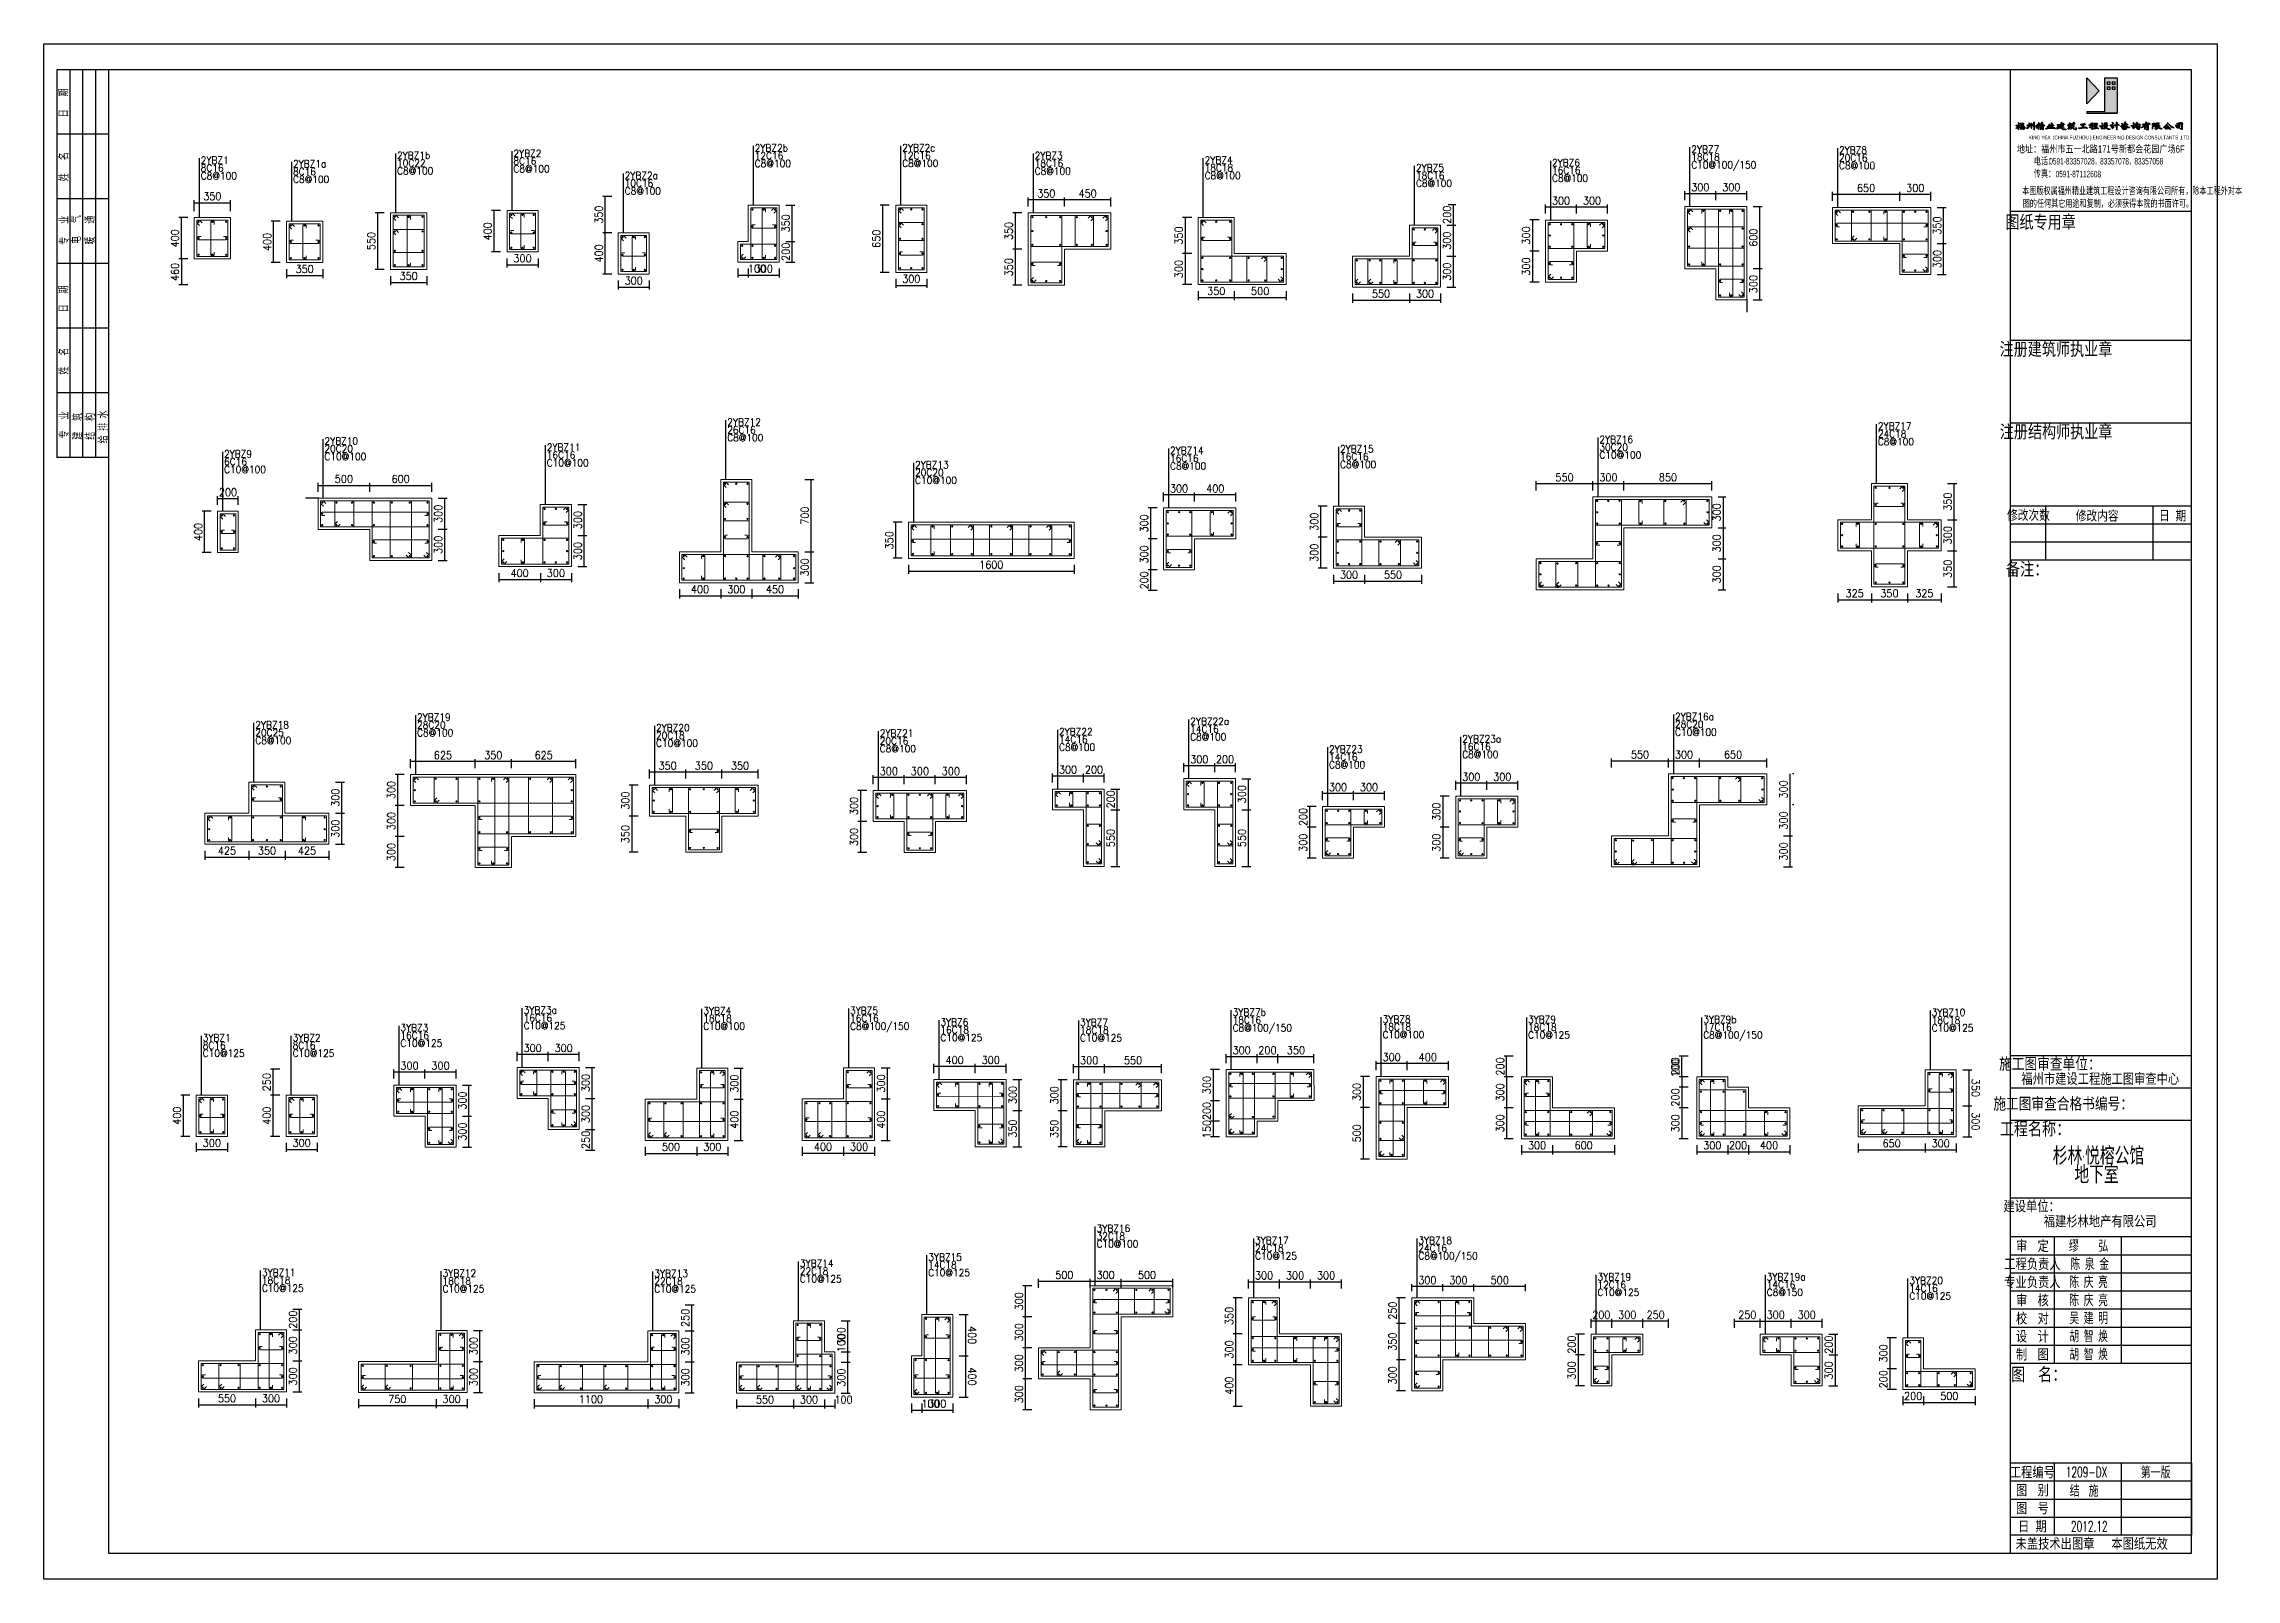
# Model space of a CAD drawing. Extents: x 292423 to 377252, y 106557 to 361882.
# Drawn here: x 292423 to 377252, y 237174 to 296574 of the extents above; entities that cross this region are included whole.
import ezdxf
from ezdxf.enums import TextEntityAlignment as Align

# ---------------------------------------------------------------- set-up
doc = ezdxf.new("R2010")
doc.units = 0
doc.header["$LTSCALE"] = 1000
for name, color, linetype in [('1508', 2, 'Continuous'), ('DQ', 7, 'Continuous'), ('PUB_TITLE', 4, 'Continuous'), ('TEXT', 7, 'Continuous'), ('THIN', 7, 'Continuous'), ('tk', 7, 'Continuous'), ('tk图框', 7, 'Continuous'), ('Y阴影', 254, 'Continuous')]:
    doc.layers.add(name, color=color, linetype=linetype)
for name, color, linetype, lineweight in [('REIN', 6, 'Continuous', 18), ('Z-柱大样外框', 7, 'ByLayer', 18), ('Z-详图标注', 3, 'Continuous', 18)]:
    doc.layers.add(name, color=color, linetype=linetype, lineweight=lineweight)
doc.styles.add('dx', font='dx')
doc.styles.add('hztxt', font='hztxt')
doc.styles.add('hztxt2', font='hztxt2')
doc.styles.get("Standard").update_dxf_attribs({"font": 'standard'})
doc.styles.add('tk', font='tk')
doc.dimstyles.get("Standard").update_dxf_attribs({"dimtxt": 300, "dimasz": 100, "dimexe": 100, "dimexo": 250, "dimgap": 100, "dimtad": 0, "dimtoh": 1, "dimdec": 0, "dimlfac": 0.25, "dimdsep": 46, "dimcen": 0.09, "dimclrt": 7, "dimadec": 0, "dimazin": 0, "dimtfac": 1, "dimtdec": 4, "dimtofl": 0, "dimtmove": 0, "dimatfit": 3, "dimfxl": 1, "dimtolj": 1, "dimtzin": 0, "dimarcsym": 0})

msp = doc.modelspace()

# ---------------------------------------------------------------- texts
at = {"layer": 'Y阴影'}
for s, p in [('2YBZ2b', (319929.8, 292323)), ('2YBZ2c', (325636.6, 292327.5)), ('2YBZ1', (298494, 291846.2)), ('8C16', (298494, 291546.2)), ('2YBZ1a', (302064, 291707.9)), ('2YBZ1b', (306089.6, 292037.3)), ('10C22', (306089.6, 291737.3)), ('2YBZ2', (310594.3, 292115.9)), ('8C16', (310594.3, 291815.9)), ('C8@100', (310594.3, 291515.9)), ('C8@100', (319929.8, 291723)), ('12C16', (319929.8, 292023)), ('C8@100', (325636.6, 291727.5)), ('12C16', (325636.6, 292027.5)), ('2YBZ3', (330761.1, 292027.7)), ('18C16', (330761.1, 291727.7)), ('2YBZ4', (337336.9, 291853.3)), ('18C18', (337336.9, 291553.3)), ('2YBZ5', (345514.3, 291554.5)), ('2YBZ6', (350778, 291753.7)), ('16C16', (350778, 291453.7)), ('2YBZ7', (356168.1, 292270.8)), ('C10@100/150', (356168.1, 291670.8)), ('18C18', (356168.1, 291970.8)), ('2YBZ8', (361883.9, 292240.1)), ('20C16', (361883.9, 291940.1)), ('C8@100', (361883.9, 291640.1)), ('C8@100', (298494, 291246.2)), ('8C16', (302064, 291407.9)), ('C8@100', (302064, 291107.9)), ('C8@100', (306089.6, 291437.3)), ('2YBZ2a', (314897.8, 291258.8)), ('C8@100', (314897.8, 290658.8)), ('10C16', (314897.8, 290958.8)), ('C8@100', (330761.1, 291427.7)), ('C8@100', (337336.9, 291253.3)), ('C8@100', (345514.3, 290954.5)), ('18C16', (345514.3, 291254.5)), ('C8@100', (350778, 291153.7)), ('2YBZ12', (318865, 281714.7)), ('26C16', (318865, 281414.7)), ('2YBZ17', (363388.5, 281558.7)), ('2YBZ9', (299395.2, 280484.7)), ('2YBZ10', (303281.5, 280985.5)), ('20C20', (303281.5, 280685.5)), ('2YBZ11', (311883.7, 280741.6)), ('16C16', (311883.7, 280441.6)), ('C8@100', (318865, 281114.7)), ('2YBZ14', (335997.8, 280615.4)), ('2YBZ15', (342577, 280677.7)), ('2YBZ16', (352614.1, 281044.3)), ('30C20', (352614.1, 280744.3)), ('C10@100', (352614.1, 280444.3)), ('24C18', (363388.5, 281258.7)), ('C8@100', (363388.5, 280958.7)), ('C10@100', (299395.2, 279884.7)), ('6C16', (299395.2, 280184.7)), ('C10@100', (303281.5, 280385.5)), ('C10@100', (311883.7, 280141.6)), ('2YBZ13', (326135.4, 280063.7)), ('20C20', (326135.4, 279763.7)), ('C8@100', (335997.8, 280015.4)), ('16C16', (335997.8, 280315.4)), ('C8@100', (342577, 280077.7)), ('16C16', (342577, 280377.7)), ('C10@100', (326135.4, 279463.7)), ('2YBZ19', (306862.8, 270297.2)), ('2YBZ16a', (355537.5, 270321.7)), ('2YBZ18', (300603.6, 270000.9)), ('20C25', (300603.6, 269700.9)), ('C8@100', (300603.6, 269400.9)), ('28C20', (306862.8, 269997.2)), ('C8@100', (306862.8, 269697.2)), ('2YBZ20', (316111.1, 269891.8)), ('20C18', (316111.1, 269591.8)), ('2YBZ21', (324768.2, 269679.3)), ('2YBZ22', (331702.8, 269739.3)), ('14C16 ', (331702.8, 269439.3)), ('2YBZ22a', (336779.9, 270139.3)), ('C8@100', (336779.9, 269539.3)), ('14C16 ', (336779.9, 269839.3)), ('2YBZ23a', (347305, 269458.9)), ('28C20', (355537.5, 270021.7)), ('C10@100', (355537.5, 269721.7)), ('C10@100', (316111.1, 269291.8)), ('20C16', (324768.2, 269379.3)), ('C8@100', (324768.2, 269079.3)), ('C8@100', (331702.8, 269139.3)), ('2YBZ23', (342149.9, 269058.9)), ('14C16', (342149.9, 268758.9)), ('C8@100', (347305, 268858.9)), ('16C16', (347305, 269158.9)), ('C8@100', (342149.9, 268458.9)), ('3YBZ3a', (310986.7, 258965.4)), ('16C16', (310986.7, 258665.4)), ('3YBZ4', (317937.6, 258942.3)), ('18C18', (317937.6, 258642.3)), ('3YBZ5', (323618.9, 258946.1)), ('C8@100/150', (323618.9, 258346.1)), ('16C16', (323618.9, 258646.1)), ('3YBZ6', (327113.6, 258500.4)), ('3YBZ7', (332520.3, 258491.6)), ('3YBZ7b', (338420.2, 258881.6)), ('18C16', (338420.2, 258581.6)), ('3YBZ8', (344223.8, 258615)), ('3YBZ9', (349852.2, 258603.8)), ('3YBZ9b', (356630.3, 258603.8)), ('3YBZ10', (365470.3, 258876.7)), ('18C18', (365470.3, 258576.7)), ('3YBZ1', (298572.8, 257897.3)), ('8C16', (298572.8, 257597.3)), ('3YBZ2', (302047.8, 257897.3)), ('8C16', (302047.8, 257597.3)), ('3YBZ3', (306221.3, 258286.2)), ('C10@125', (306221.3, 257686.2)), ('16C16', (306221.3, 257986.2)), ('C10@125', (310986.7, 258365.4)), ('C10@100', (317937.6, 258342.3)), ('C10@125', (327113.6, 257900.4)), ('16C18', (327113.6, 258200.4)), ('C10@125', (332520.3, 257891.6)), ('18C18', (332520.3, 258191.6)), ('C8@100/150', (338420.2, 258281.6)), ('C10@100', (344223.8, 258015)), ('18C18', (344223.8, 258315)), ('C10@125', (349852.2, 258003.8)), ('18C18', (349852.2, 258303.8)), ('C8@100/150', (356630.3, 258003.8)), ('17C16', (356630.3, 258303.8)), ('C10@125', (365470.3, 258276.7)), ('C10@125', (298572.8, 257297.3)), ('C10@125', (302047.8, 257297.3)), ('3YBZ16', (333156.9, 250521.1)), ('32C18', (333156.9, 250221.1)), ('C10@100', (333156.9, 249921.1)), ('3YBZ17', (339288.7, 250055.4)), ('3YBZ18', (345608.9, 250055.7)), ('3YBZ14', (321676, 249167.1)), ('3YBZ15', (326642, 249408.8)), ('14C18', (326642, 249108.8)), ('24C18', (339288.7, 249755.4)), ('C10@125', (339288.7, 249455.4)), ('24C16', (345608.9, 249755.7)), ('C8@100/150', (345608.9, 249455.7)), ('3YBZ11', (300859.3, 248811.2)), ('C10@125', (300859.3, 248211.2)), ('18C18', (300859.3, 248511.2)), ('3YBZ12', (307849.4, 248785.6)), ('18C18', (307849.4, 248485.6)), ('3YBZ13', (316041, 248777.5)), ('22C18', (316041, 248477.5)), ('22C18', (321676, 248867.1)), ('C10@125', (321676, 248567.1)), ('C10@125', (326642, 248808.8)), ('3YBZ19', (352539.9, 248645.3)), ('12C16', (352539.9, 248345.3)), ('3YBZ19a', (359087.4, 248645.4)), ('14C16', (359087.4, 248345.4)), ('3YBZ20', (364603.7, 248504.1)), ('14C16', (364603.7, 248204.1)), ('C10@125', (307849.4, 248185.6)), ('C10@125', (316041, 248177.5)), ('C10@125', (352539.9, 248045.3)), ('C8@150', (359087.4, 248045.4)), ('C10@125', (364603.7, 247904.1))]:
    msp.add_text(s, height=280, dxfattribs=at).set_placement(p, align=Align.BOTTOM_LEFT)

# ---------------------------------------------------------------- blocks, each defined once
blk = doc.blocks.new('*D42')
at = {"layer": 'Z-详图标注', "color": 0, "linetype": 'ByBlock', "lineweight": -2}
for p, q in [((310344, 288271), (310344, 287921)), ((310344, 288021), (311544, 288021)), ((311544, 288271), (311544, 287921))]:
    blk.add_line(p, q, dxfattribs=at)
for points in [[(310344, 288021), (310444, 288038), (310444, 288004)], [(311544, 288021), (311444, 288004), (311444, 288038)]]:
    blk.add_solid(points, dxfattribs=at)
at = {"layer": 'Z-详图标注', "color": 7, "linetype": 'Continuous', "lineweight": -2, "insert": (310944, 288271), "char_height": 300, "width": 566.67, "attachment_point": 5}
blk.add_mtext('300', dxfattribs=at)
blk = doc.blocks.new('*D541')
at = {"layer": 'Z-详图标注', "color": 0, "linetype": 'ByBlock', "lineweight": -2}
for p, q in [((310094, 290121), (309744, 290121)), ((309844, 288521), (309844, 290121)), ((310094, 288521), (309744, 288521))]:
    blk.add_line(p, q, dxfattribs=at)
for points in [[(309844, 290121), (309861, 290021), (309828, 290021)], [(309844, 288521), (309828, 288621), (309861, 288621)]]:
    blk.add_solid(points, dxfattribs=at)
at = {"layer": 'Z-详图标注', "color": 7, "linetype": 'Continuous', "lineweight": -2, "insert": (309594, 289321), "char_height": 300, "width": 576.67, "attachment_point": 5, "rotation": 90}
blk.add_mtext('400', dxfattribs=at)
blk = doc.blocks.new('*D243')
at = {"layer": 'Z-详图标注', "color": 0, "linetype": 'ByBlock', "lineweight": -2}
for p, q in [((331911, 290283), (331911, 290633)), ((333711, 290533), (331911, 290533)), ((333711, 290283), (333711, 290633))]:
    blk.add_line(p, q, dxfattribs=at)
for points in [[(331911, 290533), (332011, 290549), (332011, 290516)], [(333711, 290533), (333611, 290516), (333611, 290549)]]:
    blk.add_solid(points, dxfattribs=at)
at = {"layer": 'Z-详图标注', "color": 7, "linetype": 'Continuous', "lineweight": -2, "insert": (332811, 290783), "char_height": 300, "width": 576.67, "attachment_point": 5}
blk.add_mtext('450', dxfattribs=at)
blk = doc.blocks.new('*D737')
at = {"layer": 'Z-详图标注', "color": 0, "linetype": 'ByBlock', "lineweight": -2}
for p, q in [((330511, 290283), (330511, 290633)), ((331911, 290533), (330511, 290533)), ((331911, 290283), (331911, 290633))]:
    blk.add_line(p, q, dxfattribs=at)
for points in [[(330511, 290533), (330611, 290549), (330611, 290516)], [(331911, 290533), (331811, 290516), (331811, 290549)]]:
    blk.add_solid(points, dxfattribs=at)
at = {"layer": 'Z-详图标注', "color": 7, "linetype": 'Continuous', "lineweight": -2, "insert": (331211, 290783), "char_height": 300, "width": 566.67, "attachment_point": 5}
blk.add_mtext('350', dxfattribs=at)
blk = doc.blocks.new('*D785')
at = {"layer": 'Z-详图标注', "color": 0, "linetype": 'ByBlock', "lineweight": -2}
for p, q in [((330261, 290033), (329911, 290033)), ((330011, 290033), (330011, 288633)), ((330261, 288633), (329911, 288633))]:
    blk.add_line(p, q, dxfattribs=at)
for points in [[(330011, 290033), (330028, 289933), (329994, 289933)], [(330011, 288633), (329994, 288733), (330028, 288733)]]:
    blk.add_solid(points, dxfattribs=at)
at = {"layer": 'Z-详图标注', "color": 7, "linetype": 'Continuous', "lineweight": -2, "insert": (329761, 289333), "char_height": 300, "width": 566.67, "attachment_point": 5, "rotation": 90}
blk.add_mtext('350', dxfattribs=at)
blk = doc.blocks.new('*D404')
at = {"layer": 'Z-详图标注', "color": 0, "linetype": 'ByBlock', "lineweight": -2}
for p, q in [((330261, 288633), (329911, 288633)), ((330011, 288633), (330011, 287233)), ((330261, 287233), (329911, 287233))]:
    blk.add_line(p, q, dxfattribs=at)
for points in [[(330011, 288633), (330028, 288533), (329994, 288533)], [(330011, 287233), (329994, 287333), (330028, 287333)]]:
    blk.add_solid(points, dxfattribs=at)
at = {"layer": 'Z-详图标注', "color": 7, "linetype": 'Continuous', "lineweight": -2, "insert": (329761, 287933), "char_height": 300, "width": 566.67, "attachment_point": 5, "rotation": 90}
blk.add_mtext('350', dxfattribs=at)
blk = doc.blocks.new('*D15')
at = {"layer": 'Z-详图标注', "color": 0, "linetype": 'ByBlock', "lineweight": -2}
for p, q in [((336837, 289858), (336487, 289858)), ((336587, 289858), (336587, 288458)), ((336837, 288458), (336487, 288458))]:
    blk.add_line(p, q, dxfattribs=at)
for points in [[(336587, 289858), (336604, 289758), (336570, 289758)], [(336587, 288458), (336570, 288558), (336604, 288558)]]:
    blk.add_solid(points, dxfattribs=at)
at = {"layer": 'Z-详图标注', "color": 7, "linetype": 'Continuous', "lineweight": -2, "insert": (336337, 289158), "char_height": 300, "width": 566.67, "attachment_point": 5, "rotation": 90}
blk.add_mtext('350', dxfattribs=at)
blk = doc.blocks.new('*D504')
at = {"layer": 'Z-详图标注', "color": 0, "linetype": 'ByBlock', "lineweight": -2}
for p, q in [((336837, 288458), (336487, 288458)), ((336587, 288458), (336587, 287258)), ((336837, 287258), (336487, 287258))]:
    blk.add_line(p, q, dxfattribs=at)
for points in [[(336587, 288458), (336604, 288358), (336570, 288358)], [(336587, 287258), (336570, 287358), (336604, 287358)]]:
    blk.add_solid(points, dxfattribs=at)
at = {"layer": 'Z-详图标注', "color": 7, "linetype": 'Continuous', "lineweight": -2, "insert": (336337, 287858), "char_height": 300, "width": 566.67, "attachment_point": 5, "rotation": 90}
blk.add_mtext('300', dxfattribs=at)
blk = doc.blocks.new('*D561')
at = {"layer": 'Z-详图标注', "color": 0, "linetype": 'ByBlock', "lineweight": -2}
for p, q in [((337087, 287008), (337087, 286658)), ((337087, 286758), (338487, 286758)), ((338487, 287008), (338487, 286658))]:
    blk.add_line(p, q, dxfattribs=at)
for points in [[(337087, 286758), (337187, 286775), (337187, 286742)], [(338487, 286758), (338387, 286742), (338387, 286775)]]:
    blk.add_solid(points, dxfattribs=at)
at = {"layer": 'Z-详图标注', "color": 7, "linetype": 'Continuous', "lineweight": -2, "insert": (337787, 287008), "char_height": 300, "width": 566.67, "attachment_point": 5}
blk.add_mtext('350', dxfattribs=at)
blk = doc.blocks.new('*D172')
at = {"layer": 'Z-详图标注', "color": 0, "linetype": 'ByBlock', "lineweight": -2}
for p, q in [((338487, 287008), (338487, 286658)), ((338487, 286758), (340487, 286758)), ((340487, 287008), (340487, 286658))]:
    blk.add_line(p, q, dxfattribs=at)
for points in [[(338487, 286758), (338587, 286775), (338587, 286742)], [(340487, 286758), (340387, 286742), (340387, 286775)]]:
    blk.add_solid(points, dxfattribs=at)
at = {"layer": 'Z-详图标注', "color": 7, "linetype": 'Continuous', "lineweight": -2, "insert": (339487, 287008), "char_height": 300, "width": 566.67, "attachment_point": 5}
blk.add_mtext('500', dxfattribs=at)
blk = doc.blocks.new('*D665')
at = {"layer": 'Z-详图标注', "color": 0, "linetype": 'ByBlock', "lineweight": -2}
for p, q in [((343064, 286910), (343064, 286560)), ((345264, 286910), (345264, 286560)), ((343064, 286660), (345264, 286660))]:
    blk.add_line(p, q, dxfattribs=at)
for points in [[(343064, 286660), (343164, 286676), (343164, 286643)], [(345264, 286660), (345164, 286643), (345164, 286676)]]:
    blk.add_solid(points, dxfattribs=at)
at = {"layer": 'Z-详图标注', "color": 7, "linetype": 'Continuous', "lineweight": -2, "insert": (344164, 286910), "char_height": 300, "width": 566.67, "attachment_point": 5}
blk.add_mtext('550', dxfattribs=at)
blk = doc.blocks.new('*D273')
at = {"layer": 'Z-详图标注', "color": 0, "linetype": 'ByBlock', "lineweight": -2}
for p, q in [((345264, 286910), (345264, 286560)), ((346464, 286910), (346464, 286560)), ((345264, 286660), (346464, 286660))]:
    blk.add_line(p, q, dxfattribs=at)
for points in [[(345264, 286660), (345364, 286676), (345364, 286643)], [(346464, 286660), (346364, 286643), (346364, 286676)]]:
    blk.add_solid(points, dxfattribs=at)
at = {"layer": 'Z-详图标注', "color": 7, "linetype": 'Continuous', "lineweight": -2, "insert": (345864, 286910), "char_height": 300, "width": 566.67, "attachment_point": 5}
blk.add_mtext('300', dxfattribs=at)
blk = doc.blocks.new('*D329')
at = {"layer": 'Z-详图标注', "color": 0, "linetype": 'ByBlock', "lineweight": -2}
for p, q in [((346714, 288360), (347064, 288360)), ((346964, 287160), (346964, 288360)), ((346714, 287160), (347064, 287160))]:
    blk.add_line(p, q, dxfattribs=at)
for points in [[(346964, 288360), (346981, 288260), (346948, 288260)], [(346964, 287160), (346948, 287260), (346981, 287260)]]:
    blk.add_solid(points, dxfattribs=at)
at = {"layer": 'Z-详图标注', "color": 7, "linetype": 'Continuous', "lineweight": -2, "insert": (346714, 287760), "char_height": 300, "width": 566.67, "attachment_point": 5, "rotation": 90}
blk.add_mtext('300', dxfattribs=at)
blk = doc.blocks.new('*D817')
at = {"layer": 'Z-详图标注', "color": 0, "linetype": 'ByBlock', "lineweight": -2}
for p, q in [((346714, 289560), (347064, 289560)), ((346964, 288360), (346964, 289560)), ((346714, 288360), (347064, 288360))]:
    blk.add_line(p, q, dxfattribs=at)
for points in [[(346964, 289560), (346981, 289460), (346948, 289460)], [(346964, 288360), (346948, 288460), (346981, 288460)]]:
    blk.add_solid(points, dxfattribs=at)
at = {"layer": 'Z-详图标注', "color": 7, "linetype": 'Continuous', "lineweight": -2, "insert": (346714, 288960), "char_height": 300, "width": 566.67, "attachment_point": 5, "rotation": 90}
blk.add_mtext('300', dxfattribs=at)
blk = doc.blocks.new('*D429')
at = {"layer": 'Z-详图标注', "color": 0, "linetype": 'ByBlock', "lineweight": -2}
for p, q in [((301814, 287862), (301814, 287512)), ((301814, 287612), (303214, 287612)), ((303214, 287862), (303214, 287512))]:
    blk.add_line(p, q, dxfattribs=at)
for points in [[(301814, 287612), (301914, 287628), (301914, 287595)], [(303214, 287612), (303114, 287595), (303114, 287628)]]:
    blk.add_solid(points, dxfattribs=at)
at = {"layer": 'Z-详图标注', "color": 7, "linetype": 'Continuous', "lineweight": -2, "insert": (302514, 287862), "char_height": 300, "width": 566.67, "attachment_point": 5}
blk.add_mtext('350', dxfattribs=at)
blk = doc.blocks.new('*D47')
at = {"layer": 'Z-详图标注', "color": 0, "linetype": 'ByBlock', "lineweight": -2}
for p, q in [((301564, 289713), (301214, 289713)), ((301314, 288112), (301314, 289713)), ((301564, 288112), (301214, 288112))]:
    blk.add_line(p, q, dxfattribs=at)
for points in [[(301314, 289713), (301331, 289613), (301297, 289613)], [(301314, 288112), (301297, 288212), (301331, 288212)]]:
    blk.add_solid(points, dxfattribs=at)
at = {"layer": 'Z-详图标注', "color": 7, "linetype": 'Continuous', "lineweight": -2, "insert": (301064, 288912), "char_height": 300, "width": 576.67, "attachment_point": 5, "rotation": 90}
blk.add_mtext('400', dxfattribs=at)
blk = doc.blocks.new('*D97')
at = {"layer": 'Z-详图标注', "color": 0, "linetype": 'ByBlock', "lineweight": -2}
for p, q in [((305840, 287591), (305840, 287241)), ((307240, 287591), (307240, 287241)), ((305840, 287341), (307240, 287341))]:
    blk.add_line(p, q, dxfattribs=at)
for points in [[(305840, 287341), (305940, 287358), (305940, 287324)], [(307240, 287341), (307140, 287324), (307140, 287358)]]:
    blk.add_solid(points, dxfattribs=at)
at = {"layer": 'Z-详图标注', "color": 7, "linetype": 'Continuous', "lineweight": -2, "insert": (306540, 287591), "char_height": 300, "width": 566.67, "attachment_point": 5}
blk.add_mtext('350', dxfattribs=at)
blk = doc.blocks.new('*D593')
at = {"layer": 'Z-详图标注', "color": 0, "linetype": 'ByBlock', "lineweight": -2}
for p, q in [((305590, 290042), (305240, 290042)), ((305340, 287841), (305340, 290042)), ((305590, 287841), (305240, 287841))]:
    blk.add_line(p, q, dxfattribs=at)
for points in [[(305340, 290042), (305356, 289942), (305323, 289942)], [(305340, 287841), (305323, 287941), (305356, 287941)]]:
    blk.add_solid(points, dxfattribs=at)
at = {"layer": 'Z-详图标注', "color": 7, "linetype": 'Continuous', "lineweight": -2, "insert": (305090, 288942), "char_height": 300, "width": 566.67, "attachment_point": 5, "rotation": 90}
blk.add_mtext('550', dxfattribs=at)
blk = doc.blocks.new('*D203')
at = {"layer": 'Z-详图标注', "color": 0, "linetype": 'ByBlock', "lineweight": -2}
for p, q in [((314648, 287414), (314648, 287064)), ((314648, 287164), (315848, 287164)), ((315848, 287414), (315848, 287064))]:
    blk.add_line(p, q, dxfattribs=at)
for points in [[(314648, 287164), (314748, 287180), (314748, 287147)], [(315848, 287164), (315748, 287147), (315748, 287180)]]:
    blk.add_solid(points, dxfattribs=at)
at = {"layer": 'Z-详图标注', "color": 7, "linetype": 'Continuous', "lineweight": -2, "insert": (315248, 287414), "char_height": 300, "width": 566.67, "attachment_point": 5}
blk.add_mtext('300', dxfattribs=at)
blk = doc.blocks.new('*D701')
at = {"layer": 'Z-详图标注', "color": 0, "linetype": 'ByBlock', "lineweight": -2}
for p, q in [((314398, 289264), (314048, 289264)), ((314148, 287664), (314148, 289264)), ((314398, 287664), (314048, 287664))]:
    blk.add_line(p, q, dxfattribs=at)
for points in [[(314148, 289264), (314164, 289164), (314131, 289164)], [(314148, 287664), (314131, 287764), (314164, 287764)]]:
    blk.add_solid(points, dxfattribs=at)
at = {"layer": 'Z-详图标注', "color": 7, "linetype": 'Continuous', "lineweight": -2, "insert": (313898, 288464), "char_height": 300, "width": 576.67, "attachment_point": 5, "rotation": 90}
blk.add_mtext('400', dxfattribs=at)
blk = doc.blocks.new('*D111')
at = {"layer": 'Z-详图标注', "color": 0, "linetype": 'ByBlock', "lineweight": -2}
for p, q in [((298244, 290101), (298244, 290528)), ((298244, 290428), (299644, 290428)), ((299644, 290101), (299644, 290528))]:
    blk.add_line(p, q, dxfattribs=at)
for points in [[(298244, 290428), (298344, 290444), (298344, 290411)], [(299644, 290428), (299544, 290411), (299544, 290444)]]:
    blk.add_solid(points, dxfattribs=at)
at = {"layer": 'Z-详图标注', "color": 7, "linetype": 'Continuous', "lineweight": -2, "insert": (298944, 290678), "char_height": 300, "width": 566.67, "attachment_point": 5}
blk.add_mtext('350', dxfattribs=at)
blk = doc.blocks.new('*D603')
at = {"layer": 'Z-详图标注', "color": 0, "linetype": 'ByBlock', "lineweight": -2}
for p, q in [((297994, 289851), (297644, 289851)), ((297744, 288250), (297744, 289851)), ((297994, 288250), (297644, 288250))]:
    blk.add_line(p, q, dxfattribs=at)
for points in [[(297744, 289851), (297761, 289751), (297727, 289751)], [(297744, 288250), (297727, 288350), (297761, 288350)]]:
    blk.add_solid(points, dxfattribs=at)
at = {"layer": 'Z-详图标注', "color": 7, "linetype": 'Continuous', "lineweight": -2, "insert": (297494, 289051), "char_height": 300, "width": 576.67, "attachment_point": 5, "rotation": 90}
blk.add_mtext('400', dxfattribs=at)
blk = doc.blocks.new('*D215')
at = {"layer": 'Z-详图标注', "color": 0, "linetype": 'ByBlock', "lineweight": -2}
for p, q in [((297994, 288250), (297644, 288250)), ((297744, 288250), (297744, 287250)), ((297994, 287250), (297644, 287250))]:
    blk.add_line(p, q, dxfattribs=at)
for points in [[(297744, 288250), (297761, 288150), (297727, 288150)], [(297744, 287250), (297727, 287350), (297761, 287350)]]:
    blk.add_solid(points, dxfattribs=at)
at = {"layer": 'Z-详图标注', "color": 7, "linetype": 'Continuous', "lineweight": -2, "insert": (297494, 287750), "char_height": 300, "width": 571.67, "attachment_point": 5, "rotation": 90}
blk.add_mtext('460', dxfattribs=at)
blk = doc.blocks.new('*D267')
at = {"layer": 'Z-详图标注', "color": 0, "linetype": 'ByBlock', "lineweight": -2}
for p, q in [((351728, 290009), (351728, 290359)), ((352928, 290259), (351728, 290259)), ((352928, 290009), (352928, 290359))]:
    blk.add_line(p, q, dxfattribs=at)
for points in [[(351728, 290259), (351828, 290275), (351828, 290242)], [(352928, 290259), (352828, 290242), (352828, 290275)]]:
    blk.add_solid(points, dxfattribs=at)
at = {"layer": 'Z-详图标注', "color": 7, "linetype": 'Continuous', "lineweight": -2, "insert": (352328, 290509), "char_height": 300, "width": 566.67, "attachment_point": 5}
blk.add_mtext('300', dxfattribs=at)
blk = doc.blocks.new('*D759')
at = {"layer": 'Z-详图标注', "color": 0, "linetype": 'ByBlock', "lineweight": -2}
for p, q in [((350528, 290009), (350528, 290359)), ((351728, 290259), (350528, 290259)), ((351728, 290009), (351728, 290359))]:
    blk.add_line(p, q, dxfattribs=at)
for points in [[(350528, 290259), (350628, 290275), (350628, 290242)], [(351728, 290259), (351628, 290242), (351628, 290275)]]:
    blk.add_solid(points, dxfattribs=at)
at = {"layer": 'Z-详图标注', "color": 7, "linetype": 'Continuous', "lineweight": -2, "insert": (351128, 290509), "char_height": 300, "width": 566.67, "attachment_point": 5}
blk.add_mtext('300', dxfattribs=at)
blk = doc.blocks.new('*D371')
at = {"layer": 'Z-详图标注', "color": 0, "linetype": 'ByBlock', "lineweight": -2}
for p, q in [((350278, 289759), (349928, 289759)), ((350028, 289759), (350028, 288559)), ((350278, 288559), (349928, 288559))]:
    blk.add_line(p, q, dxfattribs=at)
for points in [[(350028, 289759), (350045, 289659), (350011, 289659)], [(350028, 288559), (350011, 288659), (350045, 288659)]]:
    blk.add_solid(points, dxfattribs=at)
at = {"layer": 'Z-详图标注', "color": 7, "linetype": 'Continuous', "lineweight": -2, "insert": (349778, 289159), "char_height": 300, "width": 566.67, "attachment_point": 5, "rotation": 90}
blk.add_mtext('300', dxfattribs=at)
blk = doc.blocks.new('*D861')
at = {"layer": 'Z-详图标注', "color": 0, "linetype": 'ByBlock', "lineweight": -2}
for p, q in [((350278, 288559), (349928, 288559)), ((350028, 288559), (350028, 287359)), ((350278, 287359), (349928, 287359))]:
    blk.add_line(p, q, dxfattribs=at)
for points in [[(350028, 288559), (350045, 288459), (350011, 288459)], [(350028, 287359), (350011, 287459), (350045, 287459)]]:
    blk.add_solid(points, dxfattribs=at)
at = {"layer": 'Z-详图标注', "color": 7, "linetype": 'Continuous', "lineweight": -2, "insert": (349778, 287959), "char_height": 300, "width": 566.67, "attachment_point": 5, "rotation": 90}
blk.add_mtext('300', dxfattribs=at)
blk = doc.blocks.new('*D33')
at = {"layer": 'Z-详图标注', "color": 0, "linetype": 'ByBlock', "lineweight": -2}
for p, q in [((365684, 288845), (366034, 288845)), ((365934, 287645), (365934, 288845)), ((365684, 287645), (366034, 287645))]:
    blk.add_line(p, q, dxfattribs=at)
for points in [[(365934, 288845), (365951, 288745), (365917, 288745)], [(365934, 287645), (365917, 287745), (365951, 287745)]]:
    blk.add_solid(points, dxfattribs=at)
at = {"layer": 'Z-详图标注', "color": 7, "linetype": 'Continuous', "lineweight": -2, "insert": (365684, 288245), "char_height": 300, "width": 566.67, "attachment_point": 5, "rotation": 90}
blk.add_mtext('300', dxfattribs=at)
blk = doc.blocks.new('*D531')
at = {"layer": 'Z-详图标注', "color": 0, "linetype": 'ByBlock', "lineweight": -2}
for p, q in [((365684, 290245), (366034, 290245)), ((365934, 288845), (365934, 290245)), ((365684, 288845), (366034, 288845))]:
    blk.add_line(p, q, dxfattribs=at)
for points in [[(365934, 290245), (365951, 290145), (365917, 290145)], [(365934, 288845), (365917, 288945), (365951, 288945)]]:
    blk.add_solid(points, dxfattribs=at)
at = {"layer": 'Z-详图标注', "color": 7, "linetype": 'Continuous', "lineweight": -2, "insert": (365684, 289545), "char_height": 300, "width": 566.67, "attachment_point": 5, "rotation": 90}
blk.add_mtext('350', dxfattribs=at)
blk = doc.blocks.new('*D139')
at = {"layer": 'Z-详图标注', "color": 0, "linetype": 'ByBlock', "lineweight": -2}
for p, q in [((364234, 290495), (364234, 290845)), ((365434, 290745), (364234, 290745)), ((365434, 290495), (365434, 290845))]:
    blk.add_line(p, q, dxfattribs=at)
for points in [[(364234, 290745), (364334, 290762), (364334, 290728)], [(365434, 290745), (365334, 290728), (365334, 290762)]]:
    blk.add_solid(points, dxfattribs=at)
at = {"layer": 'Z-详图标注', "color": 7, "linetype": 'Continuous', "lineweight": -2, "insert": (364834, 290995), "char_height": 300, "width": 566.67, "attachment_point": 5}
blk.add_mtext('300', dxfattribs=at)
blk = doc.blocks.new('*D636')
at = {"layer": 'Z-详图标注', "color": 0, "linetype": 'ByBlock', "lineweight": -2}
for p, q in [((361634, 290495), (361634, 290845)), ((364234, 290745), (361634, 290745)), ((364234, 290495), (364234, 290845))]:
    blk.add_line(p, q, dxfattribs=at)
for points in [[(361634, 290745), (361734, 290762), (361734, 290728)], [(364234, 290745), (364134, 290728), (364134, 290762)]]:
    blk.add_solid(points, dxfattribs=at)
at = {"layer": 'Z-详图标注', "color": 7, "linetype": 'Continuous', "lineweight": -2, "insert": (362934, 290995), "char_height": 300, "width": 556.67, "attachment_point": 5}
blk.add_mtext('650', dxfattribs=at)
blk = doc.blocks.new('*D693')
at = {"layer": 'Z-详图标注', "color": 0, "linetype": 'ByBlock', "lineweight": -2}
for p, q in [((299145, 278740), (299145, 279078)), ((299145, 278978), (299945, 278978)), ((299945, 278740), (299945, 279078))]:
    blk.add_line(p, q, dxfattribs=at)
for points in [[(299145, 278978), (299245, 278995), (299245, 278962)], [(299945, 278978), (299845, 278962), (299845, 278995)]]:
    blk.add_solid(points, dxfattribs=at)
at = {"layer": 'Z-详图标注', "color": 7, "linetype": 'Continuous', "lineweight": -2, "insert": (299545, 279228), "char_height": 300, "width": 566.67, "attachment_point": 5}
blk.add_mtext('200', dxfattribs=at)
blk = doc.blocks.new('*D298')
at = {"layer": 'Z-详图标注', "color": 0, "linetype": 'ByBlock', "lineweight": -2}
for p, q in [((298895, 278490), (298545, 278490)), ((298645, 276890), (298645, 278490)), ((298895, 276890), (298545, 276890))]:
    blk.add_line(p, q, dxfattribs=at)
for points in [[(298645, 278490), (298662, 278390), (298629, 278390)], [(298645, 276890), (298629, 276990), (298662, 276990)]]:
    blk.add_solid(points, dxfattribs=at)
at = {"layer": 'Z-详图标注', "color": 7, "linetype": 'Continuous', "lineweight": -2, "insert": (298395, 277690), "char_height": 300, "width": 576.67, "attachment_point": 5, "rotation": 90}
blk.add_mtext('400', dxfattribs=at)
blk = doc.blocks.new('*D787')
at = {"layer": 'Z-详图标注', "color": 0, "linetype": 'ByBlock', "lineweight": -2}
for p, q in [((310034, 276097), (310034, 275747)), ((310034, 275847), (311634, 275847)), ((311634, 276097), (311634, 275747))]:
    blk.add_line(p, q, dxfattribs=at)
for points in [[(310034, 275847), (310134, 275863), (310134, 275830)], [(311634, 275847), (311534, 275830), (311534, 275863)]]:
    blk.add_solid(points, dxfattribs=at)
at = {"layer": 'Z-详图标注', "color": 7, "linetype": 'Continuous', "lineweight": -2, "insert": (310834, 276097), "char_height": 300, "width": 576.67, "attachment_point": 5}
blk.add_mtext('400', dxfattribs=at)
blk = doc.blocks.new('*D405')
at = {"layer": 'Z-详图标注', "color": 0, "linetype": 'ByBlock', "lineweight": -2}
for p, q in [((311634, 276097), (311634, 275747)), ((311634, 275847), (312834, 275847)), ((312834, 276097), (312834, 275747))]:
    blk.add_line(p, q, dxfattribs=at)
for points in [[(311634, 275847), (311734, 275863), (311734, 275830)], [(312834, 275847), (312734, 275830), (312734, 275863)]]:
    blk.add_solid(points, dxfattribs=at)
at = {"layer": 'Z-详图标注', "color": 7, "linetype": 'Continuous', "lineweight": -2, "insert": (312234, 276097), "char_height": 300, "width": 566.67, "attachment_point": 5}
blk.add_mtext('300', dxfattribs=at)
blk = doc.blocks.new('*D459')
at = {"layer": 'Z-详图标注', "color": 0, "linetype": 'ByBlock', "lineweight": -2}
for p, q in [((313084, 277547), (313434, 277547)), ((313334, 276347), (313334, 277547)), ((313084, 276347), (313434, 276347))]:
    blk.add_line(p, q, dxfattribs=at)
for points in [[(313334, 277547), (313350, 277447), (313317, 277447)], [(313334, 276347), (313317, 276447), (313350, 276447)]]:
    blk.add_solid(points, dxfattribs=at)
at = {"layer": 'Z-详图标注', "color": 7, "linetype": 'Continuous', "lineweight": -2, "insert": (313084, 276947), "char_height": 300, "width": 566.67, "attachment_point": 5, "rotation": 90}
blk.add_mtext('300', dxfattribs=at)
blk = doc.blocks.new('*D61')
at = {"layer": 'Z-详图标注', "color": 0, "linetype": 'ByBlock', "lineweight": -2}
for p, q in [((313084, 278747), (313434, 278747)), ((313334, 277547), (313334, 278747)), ((313084, 277547), (313434, 277547))]:
    blk.add_line(p, q, dxfattribs=at)
for points in [[(313334, 278747), (313350, 278647), (313317, 278647)], [(313334, 277547), (313317, 277647), (313350, 277647)]]:
    blk.add_solid(points, dxfattribs=at)
at = {"layer": 'Z-详图标注', "color": 7, "linetype": 'Continuous', "lineweight": -2, "insert": (313084, 278147), "char_height": 300, "width": 566.67, "attachment_point": 5, "rotation": 90}
blk.add_mtext('300', dxfattribs=at)
blk = doc.blocks.new('*D562')
at = {"layer": 'Z-详图标注', "color": 0, "linetype": 'ByBlock', "lineweight": -2}
for p, q in [((325885, 276419), (325885, 276069)), ((325885, 276169), (332285, 276169)), ((332285, 276419), (332285, 276069))]:
    blk.add_line(p, q, dxfattribs=at)
for points in [[(325885, 276169), (325985, 276185), (325985, 276152)], [(332285, 276169), (332185, 276152), (332185, 276185)]]:
    blk.add_solid(points, dxfattribs=at)
at = {"layer": 'Z-详图标注', "color": 7, "linetype": 'Continuous', "lineweight": -2, "insert": (329085, 276419), "char_height": 300, "width": 685, "attachment_point": 5}
blk.add_mtext('1600', dxfattribs=at)
blk = doc.blocks.new('*D266')
at = {"layer": 'Z-详图标注', "color": 0, "linetype": 'ByBlock', "lineweight": -2}
for p, q in [((325635, 278069), (325285, 278069)), ((325385, 276669), (325385, 278069)), ((325635, 276669), (325285, 276669))]:
    blk.add_line(p, q, dxfattribs=at)
for points in [[(325385, 278069), (325402, 277969), (325369, 277969)], [(325385, 276669), (325369, 276769), (325402, 276769)]]:
    blk.add_solid(points, dxfattribs=at)
at = {"layer": 'Z-详图标注', "color": 7, "linetype": 'Continuous', "lineweight": -2, "insert": (325135, 277369), "char_height": 300, "width": 566.67, "attachment_point": 5, "rotation": 90}
blk.add_mtext('350', dxfattribs=at)
blk = doc.blocks.new('*D324')
at = {"layer": 'Z-详图标注', "color": 0, "linetype": 'ByBlock', "lineweight": -2}
for p, q in [((336948, 278870), (336948, 279220)), ((338548, 279120), (336948, 279120)), ((338548, 278870), (338548, 279220))]:
    blk.add_line(p, q, dxfattribs=at)
for points in [[(336948, 279120), (337048, 279137), (337048, 279104)], [(338548, 279120), (338448, 279104), (338448, 279137)]]:
    blk.add_solid(points, dxfattribs=at)
at = {"layer": 'Z-详图标注', "color": 7, "linetype": 'Continuous', "lineweight": -2, "insert": (337748, 279370), "char_height": 300, "width": 576.67, "attachment_point": 5}
blk.add_mtext('400', dxfattribs=at)
blk = doc.blocks.new('*D810')
at = {"layer": 'Z-详图标注', "color": 0, "linetype": 'ByBlock', "lineweight": -2}
for p, q in [((335748, 278870), (335748, 279220)), ((336948, 279120), (335748, 279120)), ((336948, 278870), (336948, 279220))]:
    blk.add_line(p, q, dxfattribs=at)
for points in [[(335748, 279120), (335848, 279137), (335848, 279104)], [(336948, 279120), (336848, 279104), (336848, 279137)]]:
    blk.add_solid(points, dxfattribs=at)
at = {"layer": 'Z-详图标注', "color": 7, "linetype": 'Continuous', "lineweight": -2, "insert": (336348, 279370), "char_height": 300, "width": 566.67, "attachment_point": 5}
blk.add_mtext('300', dxfattribs=at)
blk = doc.blocks.new('*D426')
at = {"layer": 'Z-详图标注', "color": 0, "linetype": 'ByBlock', "lineweight": -2}
for p, q in [((335498, 278620), (335148, 278620)), ((335248, 278620), (335248, 277420)), ((335498, 277420), (335148, 277420))]:
    blk.add_line(p, q, dxfattribs=at)
for points in [[(335248, 278620), (335264, 278520), (335231, 278520)], [(335248, 277420), (335231, 277520), (335264, 277520)]]:
    blk.add_solid(points, dxfattribs=at)
at = {"layer": 'Z-详图标注', "color": 7, "linetype": 'Continuous', "lineweight": -2, "insert": (334998, 278020), "char_height": 300, "width": 566.67, "attachment_point": 5, "rotation": 90}
blk.add_mtext('300', dxfattribs=at)
blk = doc.blocks.new('*D40')
at = {"layer": 'Z-详图标注', "color": 0, "linetype": 'ByBlock', "lineweight": -2}
for p, q in [((335498, 277420), (335148, 277420)), ((335248, 277420), (335248, 276220)), ((335498, 276220), (335148, 276220))]:
    blk.add_line(p, q, dxfattribs=at)
for points in [[(335248, 277420), (335264, 277320), (335231, 277320)], [(335248, 276220), (335231, 276320), (335264, 276320)]]:
    blk.add_solid(points, dxfattribs=at)
at = {"layer": 'Z-详图标注', "color": 7, "linetype": 'Continuous', "lineweight": -2, "insert": (334998, 276820), "char_height": 300, "width": 566.67, "attachment_point": 5, "rotation": 90}
blk.add_mtext('300', dxfattribs=at)
blk = doc.blocks.new('*D90')
at = {"layer": 'Z-详图标注', "color": 0, "linetype": 'ByBlock', "lineweight": -2}
for p, q in [((342077, 278683), (341727, 278683)), ((341827, 278683), (341827, 277483)), ((342077, 277483), (341727, 277483))]:
    blk.add_line(p, q, dxfattribs=at)
for points in [[(341827, 278683), (341844, 278583), (341810, 278583)], [(341827, 277483), (341810, 277583), (341844, 277583)]]:
    blk.add_solid(points, dxfattribs=at)
at = {"layer": 'Z-详图标注', "color": 7, "linetype": 'Continuous', "lineweight": -2, "insert": (341577, 278083), "char_height": 300, "width": 566.67, "attachment_point": 5, "rotation": 90}
blk.add_mtext('300', dxfattribs=at)
blk = doc.blocks.new('*D586')
at = {"layer": 'Z-详图标注', "color": 0, "linetype": 'ByBlock', "lineweight": -2}
for p, q in [((342077, 277483), (341727, 277483)), ((341827, 277483), (341827, 276283)), ((342077, 276283), (341727, 276283))]:
    blk.add_line(p, q, dxfattribs=at)
for points in [[(341827, 277483), (341844, 277383), (341810, 277383)], [(341827, 276283), (341810, 276383), (341844, 276383)]]:
    blk.add_solid(points, dxfattribs=at)
at = {"layer": 'Z-详图标注', "color": 7, "linetype": 'Continuous', "lineweight": -2, "insert": (341577, 276883), "char_height": 300, "width": 566.67, "attachment_point": 5, "rotation": 90}
blk.add_mtext('300', dxfattribs=at)
blk = doc.blocks.new('*D196')
at = {"layer": 'Z-详图标注', "color": 0, "linetype": 'ByBlock', "lineweight": -2}
for p, q in [((342327, 276033), (342327, 275683)), ((342327, 275783), (343527, 275783)), ((343527, 276033), (343527, 275683))]:
    blk.add_line(p, q, dxfattribs=at)
for points in [[(342327, 275783), (342427, 275799), (342427, 275766)], [(343527, 275783), (343427, 275766), (343427, 275799)]]:
    blk.add_solid(points, dxfattribs=at)
at = {"layer": 'Z-详图标注', "color": 7, "linetype": 'Continuous', "lineweight": -2, "insert": (342927, 276033), "char_height": 300, "width": 566.67, "attachment_point": 5}
blk.add_mtext('300', dxfattribs=at)
blk = doc.blocks.new('*D692')
at = {"layer": 'Z-详图标注', "color": 0, "linetype": 'ByBlock', "lineweight": -2}
for p, q in [((343527, 276033), (343527, 275683)), ((343527, 275783), (345727, 275783)), ((345727, 276033), (345727, 275683))]:
    blk.add_line(p, q, dxfattribs=at)
for points in [[(343527, 275783), (343627, 275799), (343627, 275766)], [(345727, 275783), (345627, 275766), (345627, 275799)]]:
    blk.add_solid(points, dxfattribs=at)
at = {"layer": 'Z-详图标注', "color": 7, "linetype": 'Continuous', "lineweight": -2, "insert": (344627, 276033), "char_height": 300, "width": 566.67, "attachment_point": 5}
blk.add_mtext('550', dxfattribs=at)
blk = doc.blocks.new('*D746')
at = {"layer": 'Z-详图标注', "color": 0, "linetype": 'ByBlock', "lineweight": -2}
for p, q in [((357214, 279049), (357503, 279049)), ((357403, 279049), (357403, 277849)), ((357214, 277849), (357503, 277849))]:
    blk.add_line(p, q, dxfattribs=at)
for points in [[(357403, 279049), (357419, 278949), (357386, 278949)], [(357403, 277849), (357386, 277949), (357419, 277949)]]:
    blk.add_solid(points, dxfattribs=at)
at = {"layer": 'Z-详图标注', "color": 7, "linetype": 'Continuous', "lineweight": -2, "insert": (357153, 278449), "char_height": 300, "width": 566.67, "attachment_point": 5, "rotation": 90}
blk.add_mtext('300', dxfattribs=at)
blk = doc.blocks.new('*D358')
at = {"layer": 'Z-详图标注', "color": 0, "linetype": 'ByBlock', "lineweight": -2}
for p, q in [((357214, 277849), (357503, 277849)), ((357403, 277849), (357403, 276649)), ((357214, 276649), (357503, 276649))]:
    blk.add_line(p, q, dxfattribs=at)
for points in [[(357403, 277849), (357419, 277749), (357386, 277749)], [(357403, 276649), (357386, 276749), (357419, 276749)]]:
    blk.add_solid(points, dxfattribs=at)
at = {"layer": 'Z-详图标注', "color": 7, "linetype": 'Continuous', "lineweight": -2, "insert": (357153, 277249), "char_height": 300, "width": 566.67, "attachment_point": 5, "rotation": 90}
blk.add_mtext('300', dxfattribs=at)
blk = doc.blocks.new('*D844')
at = {"layer": 'Z-详图标注', "color": 0, "linetype": 'ByBlock', "lineweight": -2}
for p, q in [((357214, 276649), (357503, 276649)), ((357403, 276649), (357403, 275449)), ((357214, 275449), (357503, 275449))]:
    blk.add_line(p, q, dxfattribs=at)
for points in [[(357403, 276649), (357419, 276549), (357386, 276549)], [(357403, 275449), (357386, 275549), (357419, 275549)]]:
    blk.add_solid(points, dxfattribs=at)
at = {"layer": 'Z-详图标注', "color": 7, "linetype": 'Continuous', "lineweight": -2, "insert": (357153, 276049), "char_height": 300, "width": 566.67, "attachment_point": 5, "rotation": 90}
blk.add_mtext('300', dxfattribs=at)
blk = doc.blocks.new('*D452')
at = {"layer": 'Z-详图标注', "color": 0, "linetype": 'ByBlock', "lineweight": -2}
for p, q in [((353564, 279299), (353564, 279649)), ((356964, 279549), (353564, 279549)), ((356964, 279299), (356964, 279649))]:
    blk.add_line(p, q, dxfattribs=at)
for points in [[(353564, 279549), (353664, 279566), (353664, 279533)], [(356964, 279549), (356864, 279533), (356864, 279566)]]:
    blk.add_solid(points, dxfattribs=at)
at = {"layer": 'Z-详图标注', "color": 7, "linetype": 'Continuous', "lineweight": -2, "insert": (355264, 279799), "char_height": 300, "width": 566.67, "attachment_point": 5}
blk.add_mtext('850', dxfattribs=at)
blk = doc.blocks.new('*D516')
at = {"layer": 'Z-详图标注', "color": 0, "linetype": 'ByBlock', "lineweight": -2}
for p, q in [((352364, 279299), (352364, 279649)), ((353564, 279549), (352364, 279549)), ((353564, 279299), (353564, 279649))]:
    blk.add_line(p, q, dxfattribs=at)
for points in [[(352364, 279549), (352464, 279566), (352464, 279533)], [(353564, 279549), (353464, 279533), (353464, 279566)]]:
    blk.add_solid(points, dxfattribs=at)
at = {"layer": 'Z-详图标注', "color": 7, "linetype": 'Continuous', "lineweight": -2, "insert": (352964, 279799), "char_height": 300, "width": 566.67, "attachment_point": 5}
blk.add_mtext('300', dxfattribs=at)
blk = doc.blocks.new('*D123')
at = {"layer": 'Z-详图标注', "color": 0, "linetype": 'ByBlock', "lineweight": -2}
for p, q in [((350164, 279299), (350164, 279649)), ((352364, 279549), (350164, 279549)), ((352364, 279299), (352364, 279649))]:
    blk.add_line(p, q, dxfattribs=at)
for points in [[(350164, 279549), (350264, 279566), (350264, 279533)], [(352364, 279549), (352264, 279533), (352264, 279566)]]:
    blk.add_solid(points, dxfattribs=at)
at = {"layer": 'Z-详图标注', "color": 7, "linetype": 'Continuous', "lineweight": -2, "insert": (351264, 279799), "char_height": 300, "width": 566.67, "attachment_point": 5}
blk.add_mtext('550', dxfattribs=at)
blk = doc.blocks.new('*D617')
at = {"layer": 'Z-详图标注', "color": 0, "linetype": 'ByBlock', "lineweight": -2}
for p, q in [((361838, 275314), (361838, 274964)), ((361838, 275064), (363138, 275064)), ((363138, 275314), (363138, 274964))]:
    blk.add_line(p, q, dxfattribs=at)
for points in [[(361838, 275064), (361938, 275080), (361938, 275047)], [(363138, 275064), (363038, 275047), (363038, 275080)]]:
    blk.add_solid(points, dxfattribs=at)
at = {"layer": 'Z-详图标注', "color": 7, "linetype": 'Continuous', "lineweight": -2, "insert": (362488, 275314), "char_height": 300, "width": 566.67, "attachment_point": 5}
blk.add_mtext('325', dxfattribs=at)
blk = doc.blocks.new('*D225')
at = {"layer": 'Z-详图标注', "color": 0, "linetype": 'ByBlock', "lineweight": -2}
for p, q in [((363138, 275314), (363138, 274964)), ((363138, 275064), (364538, 275064)), ((364538, 275314), (364538, 274964))]:
    blk.add_line(p, q, dxfattribs=at)
for points in [[(363138, 275064), (363238, 275080), (363238, 275047)], [(364538, 275064), (364438, 275047), (364438, 275080)]]:
    blk.add_solid(points, dxfattribs=at)
at = {"layer": 'Z-详图标注', "color": 7, "linetype": 'Continuous', "lineweight": -2, "insert": (363838, 275314), "char_height": 300, "width": 566.67, "attachment_point": 5}
blk.add_mtext('350', dxfattribs=at)
blk = doc.blocks.new('*D279')
at = {"layer": 'Z-详图标注', "color": 0, "linetype": 'ByBlock', "lineweight": -2}
for p, q in [((364538, 275314), (364538, 274964)), ((364538, 275064), (365838, 275064)), ((365838, 275314), (365838, 274964))]:
    blk.add_line(p, q, dxfattribs=at)
for points in [[(364538, 275064), (364638, 275080), (364638, 275047)], [(365838, 275064), (365738, 275047), (365738, 275080)]]:
    blk.add_solid(points, dxfattribs=at)
at = {"layer": 'Z-详图标注', "color": 7, "linetype": 'Continuous', "lineweight": -2, "insert": (365188, 275314), "char_height": 300, "width": 566.67, "attachment_point": 5}
blk.add_mtext('325', dxfattribs=at)
blk = doc.blocks.new('*D509')
at = {"layer": 'Z-详图标注', "color": 0, "linetype": 'ByBlock', "lineweight": -2}
for p, q in [((366088, 276964), (366438, 276964)), ((366338, 275564), (366338, 276964)), ((366088, 275564), (366438, 275564))]:
    blk.add_line(p, q, dxfattribs=at)
for points in [[(366338, 276964), (366355, 276864), (366322, 276864)], [(366338, 275564), (366322, 275664), (366355, 275664)]]:
    blk.add_solid(points, dxfattribs=at)
at = {"layer": 'Z-详图标注', "color": 7, "linetype": 'Continuous', "lineweight": -2, "insert": (366088, 276264), "char_height": 300, "width": 566.67, "attachment_point": 5, "rotation": 90}
blk.add_mtext('350', dxfattribs=at)
blk = doc.blocks.new('*D129')
at = {"layer": 'Z-详图标注', "color": 0, "linetype": 'ByBlock', "lineweight": -2}
for p, q in [((366088, 278164), (366438, 278164)), ((366338, 276964), (366338, 278164)), ((366088, 276964), (366438, 276964))]:
    blk.add_line(p, q, dxfattribs=at)
for points in [[(366338, 278164), (366355, 278064), (366322, 278064)], [(366338, 276964), (366322, 277064), (366355, 277064)]]:
    blk.add_solid(points, dxfattribs=at)
at = {"layer": 'Z-详图标注', "color": 7, "linetype": 'Continuous', "lineweight": -2, "insert": (366088, 277564), "char_height": 300, "width": 566.67, "attachment_point": 5, "rotation": 90}
blk.add_mtext('300', dxfattribs=at)
blk = doc.blocks.new('*D607')
at = {"layer": 'Z-详图标注', "color": 0, "linetype": 'ByBlock', "lineweight": -2}
for p, q in [((366088, 279564), (366438, 279564)), ((366338, 278164), (366338, 279564)), ((366088, 278164), (366438, 278164))]:
    blk.add_line(p, q, dxfattribs=at)
for points in [[(366338, 279564), (366355, 279464), (366322, 279464)], [(366338, 278164), (366322, 278264), (366355, 278264)]]:
    blk.add_solid(points, dxfattribs=at)
at = {"layer": 'Z-详图标注', "color": 7, "linetype": 'Continuous', "lineweight": -2, "insert": (366088, 278864), "char_height": 300, "width": 566.67, "attachment_point": 5, "rotation": 90}
blk.add_mtext('350', dxfattribs=at)
blk = doc.blocks.new('*D662')
at = {"layer": 'Z-详图标注', "color": 0, "linetype": 'ByBlock', "lineweight": -2}
for p, q in [((319280, 287878), (319280, 287528)), ((319280, 287628), (319680, 287628)), ((319680, 287878), (319680, 287528))]:
    blk.add_line(p, q, dxfattribs=at)
for points in [[(319280, 287628), (319380, 287645), (319380, 287611)], [(319680, 287628), (319580, 287611), (319580, 287645)]]:
    blk.add_solid(points, dxfattribs=at)
at = {"layer": 'Z-详图标注', "color": 7, "linetype": 'Continuous', "lineweight": -2, "insert": (320018, 287878), "char_height": 300, "width": 476.67, "attachment_point": 5, "rotation": 0.0028}
blk.add_mtext('100', dxfattribs=at)
blk = doc.blocks.new('*D285')
at = {"layer": 'Z-详图标注', "color": 0, "linetype": 'ByBlock', "lineweight": -2}
for p, q in [((319680, 287878), (319680, 287528)), ((319680, 287628), (320880, 287628)), ((320880, 287878), (320880, 287528))]:
    blk.add_line(p, q, dxfattribs=at)
for points in [[(319680, 287628), (319780, 287645), (319780, 287611)], [(320880, 287628), (320780, 287611), (320780, 287645)]]:
    blk.add_solid(points, dxfattribs=at)
at = {"layer": 'Z-详图标注', "color": 7, "linetype": 'Continuous', "lineweight": -2, "insert": (320280, 287878), "char_height": 300, "width": 566.67, "attachment_point": 5, "rotation": 0.0028}
blk.add_mtext('300', dxfattribs=at)
blk = doc.blocks.new('*D762')
at = {"layer": 'Z-详图标注', "color": 0, "linetype": 'ByBlock', "lineweight": -2}
for p, q in [((321130, 288928), (321480, 288928)), ((321380, 288128), (321380, 288928)), ((321130, 288128), (321480, 288128))]:
    blk.add_line(p, q, dxfattribs=at)
for points in [[(321380, 288928), (321396, 288828), (321363, 288828)], [(321380, 288128), (321363, 288228), (321396, 288228)]]:
    blk.add_solid(points, dxfattribs=at)
at = {"layer": 'Z-详图标注', "color": 7, "linetype": 'Continuous', "lineweight": -2, "insert": (321130, 288528), "char_height": 300, "width": 566.67, "attachment_point": 5, "rotation": 90}
blk.add_mtext('200', dxfattribs=at)
blk = doc.blocks.new('*D391')
at = {"layer": 'Z-详图标注', "color": 0, "linetype": 'ByBlock', "lineweight": -2}
for p, q in [((321130, 290328), (321480, 290328)), ((321380, 288928), (321380, 290328)), ((321130, 288928), (321480, 288928))]:
    blk.add_line(p, q, dxfattribs=at)
for points in [[(321380, 290328), (321396, 290228), (321363, 290228)], [(321380, 288928), (321363, 289028), (321396, 289028)]]:
    blk.add_solid(points, dxfattribs=at)
at = {"layer": 'Z-详图标注', "color": 7, "linetype": 'Continuous', "lineweight": -2, "insert": (321130, 289628), "char_height": 300, "width": 566.67, "attachment_point": 5, "rotation": 90}
blk.add_mtext('350', dxfattribs=at)
blk = doc.blocks.new('*D434')
at = {"layer": 'Z-详图标注', "color": 0, "linetype": 'ByBlock', "lineweight": -2}
for p, q in [((325387, 287481), (325387, 287131)), ((325387, 287231), (326587, 287231)), ((326587, 287481), (326587, 287131))]:
    blk.add_line(p, q, dxfattribs=at)
for points in [[(325387, 287231), (325487, 287248), (325487, 287215)], [(326587, 287231), (326487, 287215), (326487, 287248)]]:
    blk.add_solid(points, dxfattribs=at)
at = {"layer": 'Z-详图标注', "color": 7, "linetype": 'Continuous', "lineweight": -2, "insert": (325987, 287481), "char_height": 300, "width": 566.67, "attachment_point": 5}
blk.add_mtext('300', dxfattribs=at)
blk = doc.blocks.new('*D52')
at = {"layer": 'Z-详图标注', "color": 0, "linetype": 'ByBlock', "lineweight": -2}
for p, q in [((325137, 290332), (324787, 290332)), ((324887, 287731), (324887, 290332)), ((325137, 287731), (324787, 287731))]:
    blk.add_line(p, q, dxfattribs=at)
for points in [[(324887, 290332), (324903, 290232), (324870, 290232)], [(324887, 287731), (324870, 287831), (324903, 287831)]]:
    blk.add_solid(points, dxfattribs=at)
at = {"layer": 'Z-详图标注', "color": 7, "linetype": 'Continuous', "lineweight": -2, "insert": (324637, 289032), "char_height": 300, "width": 556.67, "attachment_point": 5, "rotation": 90}
blk.add_mtext('650', dxfattribs=at)
blk = doc.blocks.new('*D535')
at = {"layer": 'Z-详图标注', "color": 0, "linetype": 'ByBlock', "lineweight": -2}
for p, q in [((318661, 268147), (318661, 268497)), ((320061, 268397), (318661, 268397)), ((320061, 268147), (320061, 268497))]:
    blk.add_line(p, q, dxfattribs=at)
for points in [[(318661, 268397), (318761, 268413), (318761, 268380)], [(320061, 268397), (319961, 268380), (319961, 268413)]]:
    blk.add_solid(points, dxfattribs=at)
at = {"layer": 'Z-详图标注', "color": 7, "linetype": 'Continuous', "lineweight": -2, "insert": (319361, 268647), "char_height": 300, "width": 566.67, "attachment_point": 5}
blk.add_mtext('350', dxfattribs=at)
blk = doc.blocks.new('*D160')
at = {"layer": 'Z-详图标注', "color": 0, "linetype": 'ByBlock', "lineweight": -2}
for p, q in [((317261, 268147), (317261, 268497)), ((318661, 268397), (317261, 268397)), ((318661, 268147), (318661, 268497))]:
    blk.add_line(p, q, dxfattribs=at)
for points in [[(317261, 268397), (317361, 268413), (317361, 268380)], [(318661, 268397), (318561, 268380), (318561, 268413)]]:
    blk.add_solid(points, dxfattribs=at)
at = {"layer": 'Z-详图标注', "color": 7, "linetype": 'Continuous', "lineweight": -2, "insert": (317961, 268647), "char_height": 300, "width": 566.67, "attachment_point": 5}
blk.add_mtext('350', dxfattribs=at)
blk = doc.blocks.new('*D213')
at = {"layer": 'Z-详图标注', "color": 0, "linetype": 'ByBlock', "lineweight": -2}
for p, q in [((315861, 268147), (315861, 268497)), ((317261, 268397), (315861, 268397)), ((317261, 268147), (317261, 268497))]:
    blk.add_line(p, q, dxfattribs=at)
for points in [[(315861, 268397), (315961, 268413), (315961, 268380)], [(317261, 268397), (317161, 268380), (317161, 268413)]]:
    blk.add_solid(points, dxfattribs=at)
at = {"layer": 'Z-详图标注', "color": 7, "linetype": 'Continuous', "lineweight": -2, "insert": (316561, 268647), "char_height": 300, "width": 566.67, "attachment_point": 5}
blk.add_mtext('350', dxfattribs=at)
blk = doc.blocks.new('*D699')
at = {"layer": 'Z-详图标注', "color": 0, "linetype": 'ByBlock', "lineweight": -2}
for p, q in [((315424, 267897), (315074, 267897)), ((315174, 267897), (315174, 266697)), ((315424, 266697), (315074, 266697))]:
    blk.add_line(p, q, dxfattribs=at)
for points in [[(315174, 267897), (315190, 267797), (315157, 267797)], [(315174, 266697), (315157, 266797), (315190, 266797)]]:
    blk.add_solid(points, dxfattribs=at)
at = {"layer": 'Z-详图标注', "color": 7, "linetype": 'Continuous', "lineweight": -2, "insert": (314924, 267297), "char_height": 300, "width": 566.67, "attachment_point": 5, "rotation": 90}
blk.add_mtext('300', dxfattribs=at)
blk = doc.blocks.new('*D318')
at = {"layer": 'Z-详图标注', "color": 0, "linetype": 'ByBlock', "lineweight": -2}
for p, q in [((315424, 266697), (315074, 266697)), ((315174, 266697), (315174, 265297)), ((315424, 265297), (315074, 265297))]:
    blk.add_line(p, q, dxfattribs=at)
for points in [[(315174, 266697), (315190, 266597), (315157, 266597)], [(315174, 265297), (315157, 265397), (315190, 265397)]]:
    blk.add_solid(points, dxfattribs=at)
at = {"layer": 'Z-详图标注', "color": 7, "linetype": 'Continuous', "lineweight": -2, "insert": (314924, 265997), "char_height": 300, "width": 566.67, "attachment_point": 5, "rotation": 90}
blk.add_mtext('350', dxfattribs=at)
blk = doc.blocks.new('*D793')
at = {"layer": 'Z-详图标注', "color": 0, "linetype": 'ByBlock', "lineweight": -2}
for p, q in [((326918, 267934), (326918, 268284)), ((328118, 268184), (326918, 268184)), ((328118, 267934), (328118, 268284))]:
    blk.add_line(p, q, dxfattribs=at)
for points in [[(326918, 268184), (327018, 268201), (327018, 268168)], [(328118, 268184), (328018, 268168), (328018, 268201)]]:
    blk.add_solid(points, dxfattribs=at)
at = {"layer": 'Z-详图标注', "color": 7, "linetype": 'Continuous', "lineweight": -2, "insert": (327518, 268434), "char_height": 300, "width": 566.67, "attachment_point": 5}
blk.add_mtext('300', dxfattribs=at)
blk = doc.blocks.new('*D853')
at = {"layer": 'Z-详图标注', "color": 0, "linetype": 'ByBlock', "lineweight": -2}
for p, q in [((325718, 267934), (325718, 268284)), ((326918, 268184), (325718, 268184)), ((326918, 267934), (326918, 268284))]:
    blk.add_line(p, q, dxfattribs=at)
for points in [[(325718, 268184), (325818, 268201), (325818, 268168)], [(326918, 268184), (326818, 268168), (326818, 268201)]]:
    blk.add_solid(points, dxfattribs=at)
at = {"layer": 'Z-详图标注', "color": 7, "linetype": 'Continuous', "lineweight": -2, "insert": (326318, 268434), "char_height": 300, "width": 566.67, "attachment_point": 5}
blk.add_mtext('300', dxfattribs=at)
blk = doc.blocks.new('*D465')
at = {"layer": 'Z-详图标注', "color": 0, "linetype": 'ByBlock', "lineweight": -2}
for p, q in [((324518, 267934), (324518, 268284)), ((325718, 268184), (324518, 268184)), ((325718, 267934), (325718, 268284))]:
    blk.add_line(p, q, dxfattribs=at)
for points in [[(324518, 268184), (324618, 268201), (324618, 268168)], [(325718, 268184), (325618, 268168), (325618, 268201)]]:
    blk.add_solid(points, dxfattribs=at)
at = {"layer": 'Z-详图标注', "color": 7, "linetype": 'Continuous', "lineweight": -2, "insert": (325118, 268434), "char_height": 300, "width": 566.67, "attachment_point": 5}
blk.add_mtext('300', dxfattribs=at)
blk = doc.blocks.new('*D83')
at = {"layer": 'Z-详图标注', "color": 0, "linetype": 'ByBlock', "lineweight": -2}
for p, q in [((324268, 267684), (323918, 267684)), ((324018, 267684), (324018, 266484)), ((324268, 266484), (323918, 266484))]:
    blk.add_line(p, q, dxfattribs=at)
for points in [[(324018, 267684), (324035, 267584), (324002, 267584)], [(324018, 266484), (324002, 266584), (324035, 266584)]]:
    blk.add_solid(points, dxfattribs=at)
at = {"layer": 'Z-详图标注', "color": 7, "linetype": 'Continuous', "lineweight": -2, "insert": (323768, 267084), "char_height": 300, "width": 566.67, "attachment_point": 5, "rotation": 90}
blk.add_mtext('300', dxfattribs=at)
blk = doc.blocks.new('*D658')
at = {"layer": 'Z-详图标注', "color": 0, "linetype": 'ByBlock', "lineweight": -2}
for p, q in [((324268, 266484), (323918, 266484)), ((324018, 266484), (324018, 265284)), ((324268, 265284), (323918, 265284))]:
    blk.add_line(p, q, dxfattribs=at)
for points in [[(324018, 266484), (324035, 266384), (324002, 266384)], [(324018, 265284), (324002, 265384), (324035, 265384)]]:
    blk.add_solid(points, dxfattribs=at)
at = {"layer": 'Z-详图标注', "color": 7, "linetype": 'Continuous', "lineweight": -2, "insert": (323768, 265884), "char_height": 300, "width": 566.67, "attachment_point": 5, "rotation": 90}
blk.add_mtext('300', dxfattribs=at)
blk = doc.blocks.new('*D715')
at = {"layer": 'Z-详图标注', "color": 0, "linetype": 'ByBlock', "lineweight": -2}
for p, q in [((333703, 266944), (334053, 266944)), ((333953, 264744), (333953, 266944)), ((333703, 264744), (334053, 264744))]:
    blk.add_line(p, q, dxfattribs=at)
for points in [[(333953, 266944), (333969, 266844), (333936, 266844)], [(333953, 264744), (333936, 264844), (333969, 264844)]]:
    blk.add_solid(points, dxfattribs=at)
at = {"layer": 'Z-详图标注', "color": 7, "linetype": 'Continuous', "lineweight": -2, "insert": (333703, 265844), "char_height": 300, "width": 566.67, "attachment_point": 5, "rotation": 90}
blk.add_mtext('550', dxfattribs=at)
blk = doc.blocks.new('*D339')
at = {"layer": 'Z-详图标注', "color": 0, "linetype": 'ByBlock', "lineweight": -2}
for p, q in [((333703, 267744), (334053, 267744)), ((333953, 266944), (333953, 267744)), ((333703, 266944), (334053, 266944))]:
    blk.add_line(p, q, dxfattribs=at)
for points in [[(333953, 267744), (333969, 267644), (333936, 267644)], [(333953, 266944), (333936, 267044), (333969, 267044)]]:
    blk.add_solid(points, dxfattribs=at)
at = {"layer": 'Z-详图标注', "color": 7, "linetype": 'Continuous', "lineweight": -2, "insert": (333703, 267344), "char_height": 300, "width": 566.67, "attachment_point": 5, "rotation": 90}
blk.add_mtext('200', dxfattribs=at)
blk = doc.blocks.new('*D812')
at = {"layer": 'Z-详图标注', "color": 0, "linetype": 'ByBlock', "lineweight": -2}
for p, q in [((332653, 267994), (332653, 268344)), ((333453, 268244), (332653, 268244)), ((333453, 267994), (333453, 268344))]:
    blk.add_line(p, q, dxfattribs=at)
for points in [[(332653, 268244), (332753, 268261), (332753, 268228)], [(333453, 268244), (333353, 268228), (333353, 268261)]]:
    blk.add_solid(points, dxfattribs=at)
at = {"layer": 'Z-详图标注', "color": 7, "linetype": 'Continuous', "lineweight": -2, "insert": (333053, 268494), "char_height": 300, "width": 566.67, "attachment_point": 5}
blk.add_mtext('200', dxfattribs=at)
blk = doc.blocks.new('*D438')
at = {"layer": 'Z-详图标注', "color": 0, "linetype": 'ByBlock', "lineweight": -2}
for p, q in [((331453, 267994), (331453, 268344)), ((332653, 268244), (331453, 268244)), ((332653, 267994), (332653, 268344))]:
    blk.add_line(p, q, dxfattribs=at)
for points in [[(331453, 268244), (331553, 268261), (331553, 268228)], [(332653, 268244), (332553, 268228), (332553, 268261)]]:
    blk.add_solid(points, dxfattribs=at)
at = {"layer": 'Z-详图标注', "color": 7, "linetype": 'Continuous', "lineweight": -2, "insert": (332053, 268494), "char_height": 300, "width": 566.67, "attachment_point": 5}
blk.add_mtext('300', dxfattribs=at)
blk = doc.blocks.new('*D488')
at = {"layer": 'Z-详图标注', "color": 0, "linetype": 'ByBlock', "lineweight": -2}
for p, q in [((343100, 267314), (343100, 267664)), ((344300, 267564), (343100, 267564)), ((344300, 267314), (344300, 267664))]:
    blk.add_line(p, q, dxfattribs=at)
for points in [[(343100, 267564), (343200, 267581), (343200, 267547)], [(344300, 267564), (344200, 267547), (344200, 267581)]]:
    blk.add_solid(points, dxfattribs=at)
at = {"layer": 'Z-详图标注', "color": 7, "linetype": 'Continuous', "lineweight": -2, "insert": (343700, 267814), "char_height": 300, "width": 566.67, "attachment_point": 5}
blk.add_mtext('300', dxfattribs=at)
blk = doc.blocks.new('*D108')
at = {"layer": 'Z-详图标注', "color": 0, "linetype": 'ByBlock', "lineweight": -2}
for p, q in [((341900, 267314), (341900, 267664)), ((343100, 267564), (341900, 267564)), ((343100, 267314), (343100, 267664))]:
    blk.add_line(p, q, dxfattribs=at)
for points in [[(341900, 267564), (342000, 267581), (342000, 267547)], [(343100, 267564), (343000, 267547), (343000, 267581)]]:
    blk.add_solid(points, dxfattribs=at)
at = {"layer": 'Z-详图标注', "color": 7, "linetype": 'Continuous', "lineweight": -2, "insert": (342500, 267814), "char_height": 300, "width": 566.67, "attachment_point": 5}
blk.add_mtext('300', dxfattribs=at)
blk = doc.blocks.new('*D589')
at = {"layer": 'Z-详图标注', "color": 0, "linetype": 'ByBlock', "lineweight": -2}
for p, q in [((341650, 267064), (341300, 267064)), ((341400, 267064), (341400, 266264)), ((341650, 266264), (341300, 266264))]:
    blk.add_line(p, q, dxfattribs=at)
for points in [[(341400, 267064), (341417, 266964), (341383, 266964)], [(341400, 266264), (341383, 266364), (341417, 266364)]]:
    blk.add_solid(points, dxfattribs=at)
at = {"layer": 'Z-详图标注', "color": 7, "linetype": 'Continuous', "lineweight": -2, "insert": (341150, 266664), "char_height": 300, "width": 566.67, "attachment_point": 5, "rotation": 90}
blk.add_mtext('200', dxfattribs=at)
blk = doc.blocks.new('*D212')
at = {"layer": 'Z-详图标注', "color": 0, "linetype": 'ByBlock', "lineweight": -2}
for p, q in [((341650, 266264), (341300, 266264)), ((341400, 266264), (341400, 265064)), ((341650, 265064), (341300, 265064))]:
    blk.add_line(p, q, dxfattribs=at)
for points in [[(341400, 266264), (341417, 266164), (341383, 266164)], [(341400, 265064), (341383, 265164), (341417, 265164)]]:
    blk.add_solid(points, dxfattribs=at)
at = {"layer": 'Z-详图标注', "color": 7, "linetype": 'Continuous', "lineweight": -2, "insert": (341150, 265664), "char_height": 300, "width": 566.67, "attachment_point": 5, "rotation": 90}
blk.add_mtext('300', dxfattribs=at)
blk = doc.blocks.new('*D263')
at = {"layer": 'Z-详图标注', "color": 0, "linetype": 'ByBlock', "lineweight": -2}
for p, q in [((298654, 265356), (298654, 265006)), ((298654, 265106), (300354, 265106)), ((300354, 265356), (300354, 265006))]:
    blk.add_line(p, q, dxfattribs=at)
for points in [[(298654, 265106), (298754, 265123), (298754, 265089)], [(300354, 265106), (300254, 265089), (300254, 265123)]]:
    blk.add_solid(points, dxfattribs=at)
at = {"layer": 'Z-详图标注', "color": 7, "linetype": 'Continuous', "lineweight": -2, "insert": (299504, 265356), "char_height": 300, "width": 576.67, "attachment_point": 5}
blk.add_mtext('425', dxfattribs=at)
blk = doc.blocks.new('*D748')
at = {"layer": 'Z-详图标注', "color": 0, "linetype": 'ByBlock', "lineweight": -2}
for p, q in [((300354, 265356), (300354, 265006)), ((300354, 265106), (301754, 265106)), ((301754, 265356), (301754, 265006))]:
    blk.add_line(p, q, dxfattribs=at)
for points in [[(300354, 265106), (300454, 265123), (300454, 265089)], [(301754, 265106), (301654, 265089), (301654, 265123)]]:
    blk.add_solid(points, dxfattribs=at)
at = {"layer": 'Z-详图标注', "color": 7, "linetype": 'Continuous', "lineweight": -2, "insert": (301054, 265356), "char_height": 300, "width": 566.67, "attachment_point": 5}
blk.add_mtext('350', dxfattribs=at)
blk = doc.blocks.new('*D368')
at = {"layer": 'Z-详图标注', "color": 0, "linetype": 'ByBlock', "lineweight": -2}
for p, q in [((301754, 265356), (301754, 265006)), ((301754, 265106), (303454, 265106)), ((303454, 265356), (303454, 265006))]:
    blk.add_line(p, q, dxfattribs=at)
for points in [[(301754, 265106), (301854, 265123), (301854, 265089)], [(303454, 265106), (303354, 265089), (303354, 265123)]]:
    blk.add_solid(points, dxfattribs=at)
at = {"layer": 'Z-详图标注', "color": 7, "linetype": 'Continuous', "lineweight": -2, "insert": (302604, 265356), "char_height": 300, "width": 576.67, "attachment_point": 5}
blk.add_mtext('425', dxfattribs=at)
blk = doc.blocks.new('*D847')
at = {"layer": 'Z-详图标注', "color": 0, "linetype": 'ByBlock', "lineweight": -2}
for p, q in [((303704, 266806), (304054, 266806)), ((303954, 265606), (303954, 266806)), ((303704, 265606), (304054, 265606))]:
    blk.add_line(p, q, dxfattribs=at)
for points in [[(303954, 266806), (303970, 266706), (303937, 266706)], [(303954, 265606), (303937, 265706), (303970, 265706)]]:
    blk.add_solid(points, dxfattribs=at)
at = {"layer": 'Z-详图标注', "color": 7, "linetype": 'Continuous', "lineweight": -2, "insert": (303704, 266206), "char_height": 300, "width": 566.67, "attachment_point": 5, "rotation": 90}
blk.add_mtext('300', dxfattribs=at)
blk = doc.blocks.new('*D29')
at = {"layer": 'Z-详图标注', "color": 0, "linetype": 'ByBlock', "lineweight": -2}
for p, q in [((303704, 268006), (304054, 268006)), ((303954, 266806), (303954, 268006)), ((303704, 266806), (304054, 266806))]:
    blk.add_line(p, q, dxfattribs=at)
for points in [[(303954, 268006), (303970, 267906), (303937, 267906)], [(303954, 266806), (303937, 266906), (303970, 266906)]]:
    blk.add_solid(points, dxfattribs=at)
at = {"layer": 'Z-详图标注', "color": 7, "linetype": 'Continuous', "lineweight": -2, "insert": (303704, 267406), "char_height": 300, "width": 566.67, "attachment_point": 5, "rotation": 90}
blk.add_mtext('300', dxfattribs=at)
blk = doc.blocks.new('*D519')
at = {"layer": 'Z-详图标注', "color": 0, "linetype": 'ByBlock', "lineweight": -2}
for p, q in [((317015, 275470), (317015, 275120)), ((317015, 275220), (318615, 275220)), ((318615, 275470), (318615, 275120))]:
    blk.add_line(p, q, dxfattribs=at)
for points in [[(317015, 275220), (317115, 275237), (317115, 275204)], [(318615, 275220), (318515, 275204), (318515, 275237)]]:
    blk.add_solid(points, dxfattribs=at)
at = {"layer": 'Z-详图标注', "color": 7, "linetype": 'Continuous', "lineweight": -2, "insert": (317815, 275470), "char_height": 300, "width": 576.67, "attachment_point": 5}
blk.add_mtext('400', dxfattribs=at)
blk = doc.blocks.new('*D137')
at = {"layer": 'Z-详图标注', "color": 0, "linetype": 'ByBlock', "lineweight": -2}
for p, q in [((318615, 275470), (318615, 275120)), ((318615, 275220), (319815, 275220)), ((319815, 275470), (319815, 275120))]:
    blk.add_line(p, q, dxfattribs=at)
for points in [[(318615, 275220), (318715, 275237), (318715, 275204)], [(319815, 275220), (319715, 275204), (319715, 275237)]]:
    blk.add_solid(points, dxfattribs=at)
at = {"layer": 'Z-详图标注', "color": 7, "linetype": 'Continuous', "lineweight": -2, "insert": (319215, 275470), "char_height": 300, "width": 566.67, "attachment_point": 5}
blk.add_mtext('300', dxfattribs=at)
blk = doc.blocks.new('*D622')
at = {"layer": 'Z-详图标注', "color": 0, "linetype": 'ByBlock', "lineweight": -2}
for p, q in [((319815, 275470), (319815, 275120)), ((319815, 275220), (321615, 275220)), ((321615, 275470), (321615, 275120))]:
    blk.add_line(p, q, dxfattribs=at)
for points in [[(319815, 275220), (319915, 275237), (319915, 275204)], [(321615, 275220), (321515, 275204), (321515, 275237)]]:
    blk.add_solid(points, dxfattribs=at)
at = {"layer": 'Z-详图标注', "color": 7, "linetype": 'Continuous', "lineweight": -2, "insert": (320715, 275470), "char_height": 300, "width": 576.67, "attachment_point": 5}
blk.add_mtext('450', dxfattribs=at)
blk = doc.blocks.new('*D674')
at = {"layer": 'Z-详图标注', "color": 0, "linetype": 'ByBlock', "lineweight": -2}
for p, q in [((321865, 276920), (322215, 276920)), ((322115, 275720), (322115, 276920)), ((321865, 275720), (322215, 275720))]:
    blk.add_line(p, q, dxfattribs=at)
for points in [[(322115, 276920), (322132, 276820), (322098, 276820)], [(322115, 275720), (322098, 275820), (322132, 275820)]]:
    blk.add_solid(points, dxfattribs=at)
at = {"layer": 'Z-详图标注', "color": 7, "linetype": 'Continuous', "lineweight": -2, "insert": (321865, 276320), "char_height": 300, "width": 566.67, "attachment_point": 5, "rotation": 90}
blk.add_mtext('300', dxfattribs=at)
blk = doc.blocks.new('*D295')
at = {"layer": 'Z-详图标注', "color": 0, "linetype": 'ByBlock', "lineweight": -2}
for p, q in [((321865, 279720), (322215, 279720)), ((322115, 276920), (322115, 279720)), ((321865, 276920), (322215, 276920))]:
    blk.add_line(p, q, dxfattribs=at)
for points in [[(322115, 279720), (322132, 279620), (322098, 279620)], [(322115, 276920), (322098, 277020), (322132, 277020)]]:
    blk.add_solid(points, dxfattribs=at)
at = {"layer": 'Z-详图标注', "color": 7, "linetype": 'Continuous', "lineweight": -2, "insert": (321865, 278320), "char_height": 300, "width": 566.67, "attachment_point": 5, "rotation": 90}
blk.add_mtext('700', dxfattribs=at)
blk = doc.blocks.new('*D112')
at = {"layer": 'Z-详图标注', "color": 0, "linetype": 'ByBlock', "lineweight": -2}
for p, q in [((359987, 268327), (359987, 267127)), ((360137, 268327), (360087, 268327)), ((360137, 267127), (360087, 267127))]:
    blk.add_line(p, q, dxfattribs=at)
for points in [[(359987, 268327), (360004, 268227), (359971, 268227)], [(359987, 267127), (359971, 267227), (360004, 267227)]]:
    blk.add_solid(points, dxfattribs=at)
at = {"layer": 'Z-详图标注', "color": 7, "linetype": 'Continuous', "lineweight": -2, "insert": (359737, 267727), "char_height": 300, "width": 566.67, "attachment_point": 5, "rotation": 90}
blk.add_mtext('300', dxfattribs=at)
blk = doc.blocks.new('*D604')
at = {"layer": 'Z-详图标注', "color": 0, "linetype": 'ByBlock', "lineweight": -2}
for p, q in [((359987, 267127), (359987, 265927)), ((360137, 267127), (360087, 267127)), ((359737, 265927), (360087, 265927))]:
    blk.add_line(p, q, dxfattribs=at)
for points in [[(359987, 267127), (360004, 267027), (359971, 267027)], [(359987, 265927), (359971, 266027), (360004, 266027)]]:
    blk.add_solid(points, dxfattribs=at)
at = {"layer": 'Z-详图标注', "color": 7, "linetype": 'Continuous', "lineweight": -2, "insert": (359737, 266527), "char_height": 300, "width": 566.67, "attachment_point": 5, "rotation": 90}
blk.add_mtext('300', dxfattribs=at)
blk = doc.blocks.new('*D654')
at = {"layer": 'Z-详图标注', "color": 0, "linetype": 'ByBlock', "lineweight": -2}
for p, q in [((359737, 265927), (360087, 265927)), ((359987, 265927), (359987, 264727)), ((359737, 264727), (360087, 264727))]:
    blk.add_line(p, q, dxfattribs=at)
for points in [[(359987, 265927), (360004, 265827), (359971, 265827)], [(359987, 264727), (359971, 264827), (360004, 264827)]]:
    blk.add_solid(points, dxfattribs=at)
at = {"layer": 'Z-详图标注', "color": 7, "linetype": 'Continuous', "lineweight": -2, "insert": (359737, 265327), "char_height": 300, "width": 566.67, "attachment_point": 5, "rotation": 90}
blk.add_mtext('300', dxfattribs=at)
blk = doc.blocks.new('*D274')
at = {"layer": 'Z-详图标注', "color": 0, "linetype": 'ByBlock', "lineweight": -2}
for p, q in [((356487, 268577), (356487, 268927)), ((359087, 268577), (359087, 268927)), ((359087, 268827), (356487, 268827))]:
    blk.add_line(p, q, dxfattribs=at)
for points in [[(356487, 268827), (356587, 268843), (356587, 268810)], [(359087, 268827), (358987, 268810), (358987, 268843)]]:
    blk.add_solid(points, dxfattribs=at)
at = {"layer": 'Z-详图标注', "color": 7, "linetype": 'Continuous', "lineweight": -2, "insert": (357787, 269077), "char_height": 300, "width": 556.67, "attachment_point": 5}
blk.add_mtext('650', dxfattribs=at)
blk = doc.blocks.new('*D755')
at = {"layer": 'Z-详图标注', "color": 0, "linetype": 'ByBlock', "lineweight": -2}
for p, q in [((355287, 268577), (355287, 268927)), ((356487, 268577), (356487, 268927)), ((356487, 268827), (355287, 268827))]:
    blk.add_line(p, q, dxfattribs=at)
for points in [[(355287, 268827), (355387, 268843), (355387, 268810)], [(356487, 268827), (356387, 268810), (356387, 268843)]]:
    blk.add_solid(points, dxfattribs=at)
at = {"layer": 'Z-详图标注', "color": 7, "linetype": 'Continuous', "lineweight": -2, "insert": (355887, 269077), "char_height": 300, "width": 566.67, "attachment_point": 5}
blk.add_mtext('300', dxfattribs=at)
blk = doc.blocks.new('*D377')
at = {"layer": 'Z-详图标注', "color": 0, "linetype": 'ByBlock', "lineweight": -2}
for p, q in [((353087, 268577), (353087, 268927)), ((355287, 268577), (355287, 268927)), ((355287, 268827), (353087, 268827))]:
    blk.add_line(p, q, dxfattribs=at)
for points in [[(353087, 268827), (353187, 268843), (353187, 268810)], [(355287, 268827), (355187, 268810), (355187, 268843)]]:
    blk.add_solid(points, dxfattribs=at)
at = {"layer": 'Z-详图标注', "color": 7, "linetype": 'Continuous', "lineweight": -2, "insert": (354187, 269077), "char_height": 300, "width": 566.67, "attachment_point": 5}
blk.add_mtext('550', dxfattribs=at)
blk = doc.blocks.new('*D430')
at = {"layer": 'Z-详图标注', "color": 0, "linetype": 'ByBlock', "lineweight": -2}
for p, q in [((314398, 290664), (314048, 290664)), ((314148, 289264), (314148, 290664)), ((314398, 289264), (314048, 289264))]:
    blk.add_line(p, q, dxfattribs=at)
for points in [[(314148, 290664), (314164, 290564), (314131, 290564)], [(314148, 289264), (314131, 289364), (314164, 289364)]]:
    blk.add_solid(points, dxfattribs=at)
at = {"layer": 'Z-详图标注', "color": 7, "linetype": 'Continuous', "lineweight": -2, "insert": (313898, 289964), "char_height": 300, "width": 566.67, "attachment_point": 5, "rotation": 90}
blk.add_mtext('350', dxfattribs=at)
blk = doc.blocks.new('*D34')
at = {"layer": 'Z-详图标注', "color": 0, "linetype": 'ByBlock', "lineweight": -2}
for p, q in [((346766, 290361), (347064, 290361)), ((346964, 289560), (346964, 290361)), ((346714, 289560), (347064, 289560))]:
    blk.add_line(p, q, dxfattribs=at)
for points in [[(346964, 290361), (346981, 290261), (346948, 290261)], [(346964, 289560), (346948, 289660), (346981, 289660)]]:
    blk.add_solid(points, dxfattribs=at)
at = {"layer": 'Z-详图标注', "color": 7, "linetype": 'Continuous', "lineweight": -2, "insert": (346714, 289960), "char_height": 300, "width": 566.67, "attachment_point": 5, "rotation": 90}
blk.add_mtext('200', dxfattribs=at)
blk = doc.blocks.new('*D532')
at = {"layer": 'Z-详图标注', "color": 0, "linetype": 'ByBlock', "lineweight": -2}
for p, q in [((335498, 276220), (335148, 276220)), ((335248, 276220), (335248, 275420)), ((335498, 275420), (335148, 275420))]:
    blk.add_line(p, q, dxfattribs=at)
for points in [[(335248, 276220), (335264, 276120), (335231, 276120)], [(335248, 275420), (335231, 275520), (335264, 275520)]]:
    blk.add_solid(points, dxfattribs=at)
at = {"layer": 'Z-详图标注', "color": 7, "linetype": 'Continuous', "lineweight": -2, "insert": (334998, 275820), "char_height": 300, "width": 566.67, "attachment_point": 5, "rotation": 90}
blk.add_mtext('200', dxfattribs=at)
blk = doc.blocks.new('*D779')
at = {"layer": 'Z-详图标注', "color": 0, "linetype": 'ByBlock', "lineweight": -2}
for p, q in [((298323, 254052), (298323, 253702)), ((298323, 253802), (299523, 253802)), ((299523, 254052), (299523, 253702))]:
    blk.add_line(p, q, dxfattribs=at)
for points in [[(298323, 253802), (298423, 253819), (298423, 253786)], [(299523, 253802), (299423, 253786), (299423, 253819)]]:
    blk.add_solid(points, dxfattribs=at)
at = {"layer": 'Z-详图标注', "color": 7, "linetype": 'Continuous', "lineweight": -2, "insert": (298923, 254052), "char_height": 300, "width": 566.67, "attachment_point": 5}
blk.add_mtext('300', dxfattribs=at)
blk = doc.blocks.new('*D837')
at = {"layer": 'Z-详图标注', "color": 0, "linetype": 'ByBlock', "lineweight": -2}
for p, q in [((298073, 255902), (297723, 255902)), ((297823, 254302), (297823, 255902)), ((298073, 254302), (297723, 254302))]:
    blk.add_line(p, q, dxfattribs=at)
for points in [[(297823, 255902), (297839, 255802), (297806, 255802)], [(297823, 254302), (297806, 254402), (297839, 254402)]]:
    blk.add_solid(points, dxfattribs=at)
at = {"layer": 'Z-详图标注', "color": 7, "linetype": 'Continuous', "lineweight": -2, "insert": (297573, 255102), "char_height": 300, "width": 576.67, "attachment_point": 5, "rotation": 90}
blk.add_mtext('400', dxfattribs=at)
blk = doc.blocks.new('*D461')
at = {"layer": 'Z-详图标注', "color": 0, "linetype": 'ByBlock', "lineweight": -2}
for p, q in [((301798, 254052), (301798, 253702)), ((301798, 253802), (302998, 253802)), ((302998, 254052), (302998, 253702))]:
    blk.add_line(p, q, dxfattribs=at)
for points in [[(301798, 253802), (301898, 253819), (301898, 253786)], [(302998, 253802), (302898, 253786), (302898, 253819)]]:
    blk.add_solid(points, dxfattribs=at)
at = {"layer": 'Z-详图标注', "color": 7, "linetype": 'Continuous', "lineweight": -2, "insert": (302398, 254052), "char_height": 300, "width": 566.67, "attachment_point": 5}
blk.add_mtext('300', dxfattribs=at)
blk = doc.blocks.new('*D64')
at = {"layer": 'Z-详图标注', "color": 0, "linetype": 'ByBlock', "lineweight": -2}
for p, q in [((301548, 255902), (301198, 255902)), ((301298, 254302), (301298, 255902)), ((301548, 254302), (301198, 254302))]:
    blk.add_line(p, q, dxfattribs=at)
for points in [[(301298, 255902), (301314, 255802), (301281, 255802)], [(301298, 254302), (301281, 254402), (301314, 254402)]]:
    blk.add_solid(points, dxfattribs=at)
at = {"layer": 'Z-详图标注', "color": 7, "linetype": 'Continuous', "lineweight": -2, "insert": (301048, 255102), "char_height": 300, "width": 576.67, "attachment_point": 5, "rotation": 90}
blk.add_mtext('400', dxfattribs=at)
blk = doc.blocks.new('*D563')
at = {"layer": 'Z-详图标注', "color": 0, "linetype": 'ByBlock', "lineweight": -2}
for p, q in [((301548, 256902), (301198, 256902)), ((301298, 255902), (301298, 256902)), ((301548, 255902), (301198, 255902))]:
    blk.add_line(p, q, dxfattribs=at)
for points in [[(301298, 256902), (301314, 256802), (301281, 256802)], [(301298, 255902), (301281, 256002), (301314, 256002)]]:
    blk.add_solid(points, dxfattribs=at)
at = {"layer": 'Z-详图标注', "color": 7, "linetype": 'Continuous', "lineweight": -2, "insert": (301048, 256402), "char_height": 300, "width": 566.67, "attachment_point": 5, "rotation": 90}
blk.add_mtext('250', dxfattribs=at)
blk = doc.blocks.new('*D709')
at = {"layer": 'Z-详图标注', "color": 0, "linetype": 'ByBlock', "lineweight": -2}
for p, q in [((308621, 255091), (308971, 255091)), ((308871, 253891), (308871, 255091)), ((308621, 253891), (308971, 253891))]:
    blk.add_line(p, q, dxfattribs=at)
for points in [[(308871, 255091), (308888, 254991), (308855, 254991)], [(308871, 253891), (308855, 253991), (308888, 253991)]]:
    blk.add_solid(points, dxfattribs=at)
at = {"layer": 'Z-详图标注', "color": 7, "linetype": 'Continuous', "lineweight": -2, "insert": (308621, 254491), "char_height": 300, "width": 566.67, "attachment_point": 5, "rotation": 90}
blk.add_mtext('300', dxfattribs=at)
blk = doc.blocks.new('*D330')
at = {"layer": 'Z-详图标注', "color": 0, "linetype": 'ByBlock', "lineweight": -2}
for p, q in [((308621, 256291), (308971, 256291)), ((308871, 255091), (308871, 256291)), ((308621, 255091), (308971, 255091))]:
    blk.add_line(p, q, dxfattribs=at)
for points in [[(308871, 256291), (308888, 256191), (308855, 256191)], [(308871, 255091), (308855, 255191), (308888, 255191)]]:
    blk.add_solid(points, dxfattribs=at)
at = {"layer": 'Z-详图标注', "color": 7, "linetype": 'Continuous', "lineweight": -2, "insert": (308621, 255691), "char_height": 300, "width": 566.67, "attachment_point": 5, "rotation": 90}
blk.add_mtext('300', dxfattribs=at)
blk = doc.blocks.new('*D806')
at = {"layer": 'Z-详图标注', "color": 0, "linetype": 'ByBlock', "lineweight": -2}
for p, q in [((307171, 256541), (307171, 256891)), ((308371, 256791), (307171, 256791)), ((308371, 256541), (308371, 256891))]:
    blk.add_line(p, q, dxfattribs=at)
for points in [[(307171, 256791), (307271, 256808), (307271, 256775)], [(308371, 256791), (308271, 256775), (308271, 256808)]]:
    blk.add_solid(points, dxfattribs=at)
at = {"layer": 'Z-详图标注', "color": 7, "linetype": 'Continuous', "lineweight": -2, "insert": (307771, 257041), "char_height": 300, "width": 566.67, "attachment_point": 5}
blk.add_mtext('300', dxfattribs=at)
blk = doc.blocks.new('*D428')
at = {"layer": 'Z-详图标注', "color": 0, "linetype": 'ByBlock', "lineweight": -2}
for p, q in [((305971, 256541), (305971, 256891)), ((307171, 256791), (305971, 256791)), ((307171, 256541), (307171, 256891))]:
    blk.add_line(p, q, dxfattribs=at)
for points in [[(305971, 256791), (306071, 256808), (306071, 256775)], [(307171, 256791), (307071, 256775), (307071, 256808)]]:
    blk.add_solid(points, dxfattribs=at)
at = {"layer": 'Z-详图标注', "color": 7, "linetype": 'Continuous', "lineweight": -2, "insert": (306571, 257041), "char_height": 300, "width": 566.67, "attachment_point": 5}
blk.add_mtext('300', dxfattribs=at)
blk = doc.blocks.new('*D484')
at = {"layer": 'Z-详图标注', "color": 0, "linetype": 'ByBlock', "lineweight": -2}
for p, q in [((313387, 255770), (313737, 255770)), ((313637, 254570), (313637, 255770)), ((313387, 254570), (313737, 254570))]:
    blk.add_line(p, q, dxfattribs=at)
for points in [[(313637, 255770), (313653, 255670), (313620, 255670)], [(313637, 254570), (313620, 254670), (313653, 254670)]]:
    blk.add_solid(points, dxfattribs=at)
at = {"layer": 'Z-详图标注', "color": 7, "linetype": 'Continuous', "lineweight": -2, "insert": (313387, 255170), "char_height": 300, "width": 566.67, "attachment_point": 5, "rotation": 90}
blk.add_mtext('300', dxfattribs=at)
blk = doc.blocks.new('*D91')
at = {"layer": 'Z-详图标注', "color": 0, "linetype": 'ByBlock', "lineweight": -2}
for p, q in [((313387, 256970), (313737, 256970)), ((313637, 255770), (313637, 256970)), ((313387, 255770), (313737, 255770))]:
    blk.add_line(p, q, dxfattribs=at)
for points in [[(313637, 256970), (313653, 256870), (313620, 256870)], [(313637, 255770), (313620, 255870), (313653, 255870)]]:
    blk.add_solid(points, dxfattribs=at)
at = {"layer": 'Z-详图标注', "color": 7, "linetype": 'Continuous', "lineweight": -2, "insert": (313387, 256370), "char_height": 300, "width": 566.67, "attachment_point": 5, "rotation": 90}
blk.add_mtext('300', dxfattribs=at)
blk = doc.blocks.new('*D587')
at = {"layer": 'Z-详图标注', "color": 0, "linetype": 'ByBlock', "lineweight": -2}
for p, q in [((311937, 257220), (311937, 257570)), ((313137, 257470), (311937, 257470)), ((313137, 257220), (313137, 257570))]:
    blk.add_line(p, q, dxfattribs=at)
for points in [[(311937, 257470), (312037, 257487), (312037, 257454)], [(313137, 257470), (313037, 257454), (313037, 257487)]]:
    blk.add_solid(points, dxfattribs=at)
at = {"layer": 'Z-详图标注', "color": 7, "linetype": 'Continuous', "lineweight": -2, "insert": (312537, 257720), "char_height": 300, "width": 566.67, "attachment_point": 5}
blk.add_mtext('300', dxfattribs=at)
blk = doc.blocks.new('*D197')
at = {"layer": 'Z-详图标注', "color": 0, "linetype": 'ByBlock', "lineweight": -2}
for p, q in [((310737, 257220), (310737, 257570)), ((311937, 257470), (310737, 257470)), ((311937, 257220), (311937, 257570))]:
    blk.add_line(p, q, dxfattribs=at)
for points in [[(310737, 257470), (310837, 257487), (310837, 257454)], [(311937, 257470), (311837, 257454), (311837, 257487)]]:
    blk.add_solid(points, dxfattribs=at)
at = {"layer": 'Z-详图标注', "color": 7, "linetype": 'Continuous', "lineweight": -2, "insert": (311337, 257720), "char_height": 300, "width": 566.67, "attachment_point": 5}
blk.add_mtext('300', dxfattribs=at)
blk = doc.blocks.new('*D254')
at = {"layer": 'Z-详图标注', "color": 0, "linetype": 'ByBlock', "lineweight": -2}
for p, q in [((313387, 254570), (313737, 254570)), ((313637, 253770), (313637, 254570)), ((313387, 253770), (313737, 253770))]:
    blk.add_line(p, q, dxfattribs=at)
for points in [[(313637, 254570), (313653, 254470), (313620, 254470)], [(313637, 253770), (313620, 253870), (313653, 253870)]]:
    blk.add_solid(points, dxfattribs=at)
at = {"layer": 'Z-详图标注', "color": 7, "linetype": 'Continuous', "lineweight": -2, "insert": (313387, 254170), "char_height": 300, "width": 566.67, "attachment_point": 5, "rotation": 90}
blk.add_mtext('250', dxfattribs=at)
blk = doc.blocks.new('*D739')
at = {"layer": 'Z-详图标注', "color": 0, "linetype": 'ByBlock', "lineweight": -2}
for p, q in [((315688, 253897), (315688, 253547)), ((315688, 253647), (317688, 253647)), ((317688, 253897), (317688, 253547))]:
    blk.add_line(p, q, dxfattribs=at)
for points in [[(315688, 253647), (315788, 253664), (315788, 253631)], [(317688, 253647), (317588, 253631), (317588, 253664)]]:
    blk.add_solid(points, dxfattribs=at)
at = {"layer": 'Z-详图标注', "color": 7, "linetype": 'Continuous', "lineweight": -2, "insert": (316688, 253897), "char_height": 300, "width": 566.67, "attachment_point": 5}
blk.add_mtext('500', dxfattribs=at)
blk = doc.blocks.new('*D362')
at = {"layer": 'Z-详图标注', "color": 0, "linetype": 'ByBlock', "lineweight": -2}
for p, q in [((317688, 253897), (317688, 253547)), ((317688, 253647), (318888, 253647)), ((318888, 253897), (318888, 253547))]:
    blk.add_line(p, q, dxfattribs=at)
for points in [[(317688, 253647), (317788, 253664), (317788, 253631)], [(318888, 253647), (318788, 253631), (318788, 253664)]]:
    blk.add_solid(points, dxfattribs=at)
at = {"layer": 'Z-详图标注', "color": 7, "linetype": 'Continuous', "lineweight": -2, "insert": (318288, 253897), "char_height": 300, "width": 566.67, "attachment_point": 5}
blk.add_mtext('300', dxfattribs=at)
blk = doc.blocks.new('*D836')
at = {"layer": 'Z-详图标注', "color": 0, "linetype": 'ByBlock', "lineweight": -2}
for p, q in [((319138, 255747), (319488, 255747)), ((319388, 254147), (319388, 255747)), ((319138, 254147), (319488, 254147))]:
    blk.add_line(p, q, dxfattribs=at)
for points in [[(319388, 255747), (319404, 255647), (319371, 255647)], [(319388, 254147), (319371, 254247), (319404, 254247)]]:
    blk.add_solid(points, dxfattribs=at)
at = {"layer": 'Z-详图标注', "color": 7, "linetype": 'Continuous', "lineweight": -2, "insert": (319138, 254947), "char_height": 300, "width": 576.67, "attachment_point": 5, "rotation": 90}
blk.add_mtext('400', dxfattribs=at)
blk = doc.blocks.new('*D16')
at = {"layer": 'Z-详图标注', "color": 0, "linetype": 'ByBlock', "lineweight": -2}
for p, q in [((319138, 256947), (319488, 256947)), ((319388, 255747), (319388, 256947)), ((319138, 255747), (319488, 255747))]:
    blk.add_line(p, q, dxfattribs=at)
for points in [[(319388, 256947), (319404, 256847), (319371, 256847)], [(319388, 255747), (319371, 255847), (319404, 255847)]]:
    blk.add_solid(points, dxfattribs=at)
at = {"layer": 'Z-详图标注', "color": 7, "linetype": 'Continuous', "lineweight": -2, "insert": (319138, 256347), "char_height": 300, "width": 566.67, "attachment_point": 5, "rotation": 90}
blk.add_mtext('300', dxfattribs=at)
blk = doc.blocks.new('*D517')
at = {"layer": 'Z-详图标注', "color": 0, "linetype": 'ByBlock', "lineweight": -2}
for p, q in [((321769, 253901), (321769, 253551)), ((321769, 253651), (323369, 253651)), ((323369, 253901), (323369, 253551))]:
    blk.add_line(p, q, dxfattribs=at)
for points in [[(321769, 253651), (321869, 253668), (321869, 253634)], [(323369, 253651), (323269, 253634), (323269, 253668)]]:
    blk.add_solid(points, dxfattribs=at)
at = {"layer": 'Z-详图标注', "color": 7, "linetype": 'Continuous', "lineweight": -2, "insert": (322569, 253901), "char_height": 300, "width": 576.67, "attachment_point": 5}
blk.add_mtext('400', dxfattribs=at)
blk = doc.blocks.new('*D124')
at = {"layer": 'Z-详图标注', "color": 0, "linetype": 'ByBlock', "lineweight": -2}
for p, q in [((323369, 253901), (323369, 253551)), ((323369, 253651), (324569, 253651)), ((324569, 253901), (324569, 253551))]:
    blk.add_line(p, q, dxfattribs=at)
for points in [[(323369, 253651), (323469, 253668), (323469, 253634)], [(324569, 253651), (324469, 253634), (324469, 253668)]]:
    blk.add_solid(points, dxfattribs=at)
at = {"layer": 'Z-详图标注', "color": 7, "linetype": 'Continuous', "lineweight": -2, "insert": (323969, 253901), "char_height": 300, "width": 566.67, "attachment_point": 5}
blk.add_mtext('300', dxfattribs=at)
blk = doc.blocks.new('*D618')
at = {"layer": 'Z-详图标注', "color": 0, "linetype": 'ByBlock', "lineweight": -2}
for p, q in [((324819, 255751), (325169, 255751)), ((325069, 254151), (325069, 255751)), ((324819, 254151), (325169, 254151))]:
    blk.add_line(p, q, dxfattribs=at)
for points in [[(325069, 255751), (325086, 255651), (325052, 255651)], [(325069, 254151), (325052, 254251), (325086, 254251)]]:
    blk.add_solid(points, dxfattribs=at)
at = {"layer": 'Z-详图标注', "color": 7, "linetype": 'Continuous', "lineweight": -2, "insert": (324819, 254951), "char_height": 300, "width": 576.67, "attachment_point": 5, "rotation": 90}
blk.add_mtext('400', dxfattribs=at)
blk = doc.blocks.new('*D666')
at = {"layer": 'Z-详图标注', "color": 0, "linetype": 'ByBlock', "lineweight": -2}
for p, q in [((324819, 256951), (325169, 256951)), ((325069, 255751), (325069, 256951)), ((324819, 255751), (325169, 255751))]:
    blk.add_line(p, q, dxfattribs=at)
for points in [[(325069, 256951), (325086, 256851), (325052, 256851)], [(325069, 255751), (325052, 255851), (325086, 255851)]]:
    blk.add_solid(points, dxfattribs=at)
at = {"layer": 'Z-详图标注', "color": 7, "linetype": 'Continuous', "lineweight": -2, "insert": (324819, 256351), "char_height": 300, "width": 566.67, "attachment_point": 5, "rotation": 90}
blk.add_mtext('300', dxfattribs=at)
blk = doc.blocks.new('*D287')
at = {"layer": 'Z-详图标注', "color": 0, "linetype": 'ByBlock', "lineweight": -2}
for p, q in [((329914, 255306), (330264, 255306)), ((330164, 253906), (330164, 255306)), ((329914, 253906), (330264, 253906))]:
    blk.add_line(p, q, dxfattribs=at)
for points in [[(330164, 255306), (330180, 255206), (330147, 255206)], [(330164, 253906), (330147, 254006), (330180, 254006)]]:
    blk.add_solid(points, dxfattribs=at)
at = {"layer": 'Z-详图标注', "color": 7, "linetype": 'Continuous', "lineweight": -2, "insert": (329914, 254606), "char_height": 300, "width": 566.67, "attachment_point": 5, "rotation": 90}
blk.add_mtext('350', dxfattribs=at)
blk = doc.blocks.new('*D161')
at = {"layer": 'Z-详图标注', "color": 0, "linetype": 'ByBlock', "lineweight": -2}
for p, q in [((329914, 256505), (330264, 256505)), ((330164, 255306), (330164, 256505)), ((329914, 255306), (330264, 255306))]:
    blk.add_line(p, q, dxfattribs=at)
for points in [[(330164, 256505), (330180, 256405), (330147, 256405)], [(330164, 255306), (330147, 255406), (330180, 255406)]]:
    blk.add_solid(points, dxfattribs=at)
at = {"layer": 'Z-详图标注', "color": 7, "linetype": 'Continuous', "lineweight": -2, "insert": (329914, 255905), "char_height": 300, "width": 566.67, "attachment_point": 5, "rotation": 90}
blk.add_mtext('300', dxfattribs=at)
blk = doc.blocks.new('*D653')
at = {"layer": 'Z-详图标注', "color": 0, "linetype": 'ByBlock', "lineweight": -2}
for p, q in [((328463, 256755), (328463, 257105)), ((329664, 256755), (329664, 257105)), ((329664, 257005), (328463, 257005))]:
    blk.add_line(p, q, dxfattribs=at)
for points in [[(328463, 257005), (328563, 257022), (328563, 256989)], [(329664, 257005), (329564, 256989), (329564, 257022)]]:
    blk.add_solid(points, dxfattribs=at)
at = {"layer": 'Z-详图标注', "color": 7, "linetype": 'Continuous', "lineweight": -2, "insert": (329063, 257255), "char_height": 300, "width": 566.67, "attachment_point": 5}
blk.add_mtext('300', dxfattribs=at)
blk = doc.blocks.new('*D261')
at = {"layer": 'Z-详图标注', "color": 0, "linetype": 'ByBlock', "lineweight": -2}
for p, q in [((326864, 256755), (326864, 257105)), ((328463, 256755), (328463, 257105)), ((328463, 257005), (326864, 257005))]:
    blk.add_line(p, q, dxfattribs=at)
for points in [[(326864, 257005), (326964, 257022), (326964, 256989)], [(328463, 257005), (328363, 256989), (328363, 257022)]]:
    blk.add_solid(points, dxfattribs=at)
at = {"layer": 'Z-详图标注', "color": 7, "linetype": 'Continuous', "lineweight": -2, "insert": (327664, 257255), "char_height": 300, "width": 576.67, "attachment_point": 5}
blk.add_mtext('400', dxfattribs=at)
blk = doc.blocks.new('*D319')
at = {"layer": 'Z-详图标注', "color": 0, "linetype": 'ByBlock', "lineweight": -2}
for p, q in [((333470, 256747), (333470, 257097)), ((335670, 256747), (335670, 257097)), ((335670, 256997), (333470, 256997))]:
    blk.add_line(p, q, dxfattribs=at)
for points in [[(333470, 256997), (333570, 257013), (333570, 256980)], [(335670, 256997), (335570, 256980), (335570, 257013)]]:
    blk.add_solid(points, dxfattribs=at)
at = {"layer": 'Z-详图标注', "color": 7, "linetype": 'Continuous', "lineweight": -2, "insert": (334570, 257247), "char_height": 300, "width": 566.67, "attachment_point": 5}
blk.add_mtext('550', dxfattribs=at)
blk = doc.blocks.new('*D804')
at = {"layer": 'Z-详图标注', "color": 0, "linetype": 'ByBlock', "lineweight": -2}
for p, q in [((332270, 256747), (332270, 257097)), ((333470, 256747), (333470, 257097)), ((333470, 256997), (332270, 256997))]:
    blk.add_line(p, q, dxfattribs=at)
for points in [[(332270, 256997), (332370, 257013), (332370, 256980)], [(333470, 256997), (333370, 256980), (333370, 257013)]]:
    blk.add_solid(points, dxfattribs=at)
at = {"layer": 'Z-详图标注', "color": 7, "linetype": 'Continuous', "lineweight": -2, "insert": (332870, 257247), "char_height": 300, "width": 566.67, "attachment_point": 5}
blk.add_mtext('300', dxfattribs=at)
blk = doc.blocks.new('*D421')
at = {"layer": 'Z-详图标注', "color": 0, "linetype": 'ByBlock', "lineweight": -2}
for p, q in [((332020, 256497), (331670, 256497)), ((331770, 256497), (331770, 255296)), ((332020, 255296), (331670, 255296))]:
    blk.add_line(p, q, dxfattribs=at)
for points in [[(331770, 256497), (331787, 256397), (331754, 256397)], [(331770, 255296), (331754, 255396), (331787, 255396)]]:
    blk.add_solid(points, dxfattribs=at)
at = {"layer": 'Z-详图标注', "color": 7, "linetype": 'Continuous', "lineweight": -2, "insert": (331520, 255896), "char_height": 300, "width": 566.67, "attachment_point": 5, "rotation": 90}
blk.add_mtext('300', dxfattribs=at)
blk = doc.blocks.new('*D32')
at = {"layer": 'Z-详图标注', "color": 0, "linetype": 'ByBlock', "lineweight": -2}
for p, q in [((332020, 255296), (331670, 255296)), ((331770, 255296), (331770, 253896)), ((332020, 253896), (331670, 253896))]:
    blk.add_line(p, q, dxfattribs=at)
for points in [[(331770, 255296), (331787, 255196), (331754, 255196)], [(331770, 253896), (331754, 253996), (331787, 253996)]]:
    blk.add_solid(points, dxfattribs=at)
at = {"layer": 'Z-详图标注', "color": 7, "linetype": 'Continuous', "lineweight": -2, "insert": (331520, 254596), "char_height": 300, "width": 566.67, "attachment_point": 5, "rotation": 90}
blk.add_mtext('350', dxfattribs=at)
blk = doc.blocks.new('*D84')
at = {"layer": 'Z-详图标注', "color": 0, "linetype": 'ByBlock', "lineweight": -2}
for p, q in [((345174, 256870), (345174, 257220)), ((346774, 257119), (345174, 257120)), ((346774, 256869), (346774, 257219))]:
    blk.add_line(p, q, dxfattribs=at)
for points in [[(345174, 257120), (345274, 257136), (345274, 257103)], [(346774, 257119), (346674, 257103), (346674, 257136)]]:
    blk.add_solid(points, dxfattribs=at)
at = {"layer": 'Z-详图标注', "color": 7, "linetype": 'Continuous', "lineweight": -2, "insert": (345974, 257369), "char_height": 300, "width": 576.67, "attachment_point": 5, "rotation": 359.98461}
blk.add_mtext('400', dxfattribs=at)
blk = doc.blocks.new('*D583')
at = {"layer": 'Z-详图标注', "color": 0, "linetype": 'ByBlock', "lineweight": -2}
for p, q in [((343974, 256870), (343974, 257220)), ((345174, 257120), (343974, 257120)), ((345174, 256870), (345174, 257220))]:
    blk.add_line(p, q, dxfattribs=at)
for points in [[(343974, 257120), (344074, 257137), (344074, 257103)], [(345174, 257120), (345074, 257103), (345074, 257136)]]:
    blk.add_solid(points, dxfattribs=at)
at = {"layer": 'Z-详图标注', "color": 7, "linetype": 'Continuous', "lineweight": -2, "insert": (344574, 257370), "char_height": 300, "width": 566.67, "attachment_point": 5, "rotation": 359.98461}
blk.add_mtext('300', dxfattribs=at)
blk = doc.blocks.new('*D191')
at = {"layer": 'Z-详图标注', "color": 0, "linetype": 'ByBlock', "lineweight": -2}
for p, q in [((343724, 256620), (343374, 256620)), ((343474, 256620), (343474, 255420)), ((343724, 255420), (343374, 255420))]:
    blk.add_line(p, q, dxfattribs=at)
for points in [[(343474, 256620), (343490, 256520), (343457, 256520)], [(343474, 255420), (343457, 255520), (343490, 255520)]]:
    blk.add_solid(points, dxfattribs=at)
at = {"layer": 'Z-详图标注', "color": 7, "linetype": 'Continuous', "lineweight": -2, "insert": (343224, 256020), "char_height": 300, "width": 566.67, "attachment_point": 5, "rotation": 90}
blk.add_mtext('300', dxfattribs=at)
blk = doc.blocks.new('*D683')
at = {"layer": 'Z-详图标注', "color": 0, "linetype": 'ByBlock', "lineweight": -2}
for p, q in [((343724, 255420), (343374, 255420)), ((343474, 255420), (343474, 253420)), ((343724, 253420), (343374, 253420))]:
    blk.add_line(p, q, dxfattribs=at)
for points in [[(343474, 255420), (343490, 255320), (343457, 255320)], [(343474, 253420), (343457, 253520), (343490, 253520)]]:
    blk.add_solid(points, dxfattribs=at)
at = {"layer": 'Z-详图标注', "color": 7, "linetype": 'Continuous', "lineweight": -2, "insert": (343224, 254420), "char_height": 300, "width": 566.67, "attachment_point": 5, "rotation": 90}
blk.add_mtext('500', dxfattribs=at)
blk = doc.blocks.new('*D736')
at = {"layer": 'Z-详图标注', "color": 0, "linetype": 'ByBlock', "lineweight": -2}
for p, q in [((349273, 256609), (348923, 256609)), ((349023, 256609), (349023, 255409)), ((349273, 255409), (348923, 255409))]:
    blk.add_line(p, q, dxfattribs=at)
for points in [[(349023, 256609), (349040, 256509), (349007, 256509)], [(349023, 255409), (349007, 255509), (349040, 255509)]]:
    blk.add_solid(points, dxfattribs=at)
at = {"layer": 'Z-详图标注', "color": 7, "linetype": 'Continuous', "lineweight": -2, "insert": (348773, 256009), "char_height": 300, "width": 566.67, "attachment_point": 5, "rotation": 90}
blk.add_mtext('300', dxfattribs=at)
blk = doc.blocks.new('*D350')
at = {"layer": 'Z-详图标注', "color": 0, "linetype": 'ByBlock', "lineweight": -2}
for p, q in [((349273, 255409), (348923, 255409)), ((349023, 255409), (349023, 254209)), ((349273, 254209), (348923, 254209))]:
    blk.add_line(p, q, dxfattribs=at)
for points in [[(349023, 255409), (349040, 255309), (349007, 255309)], [(349023, 254209), (349007, 254309), (349040, 254309)]]:
    blk.add_solid(points, dxfattribs=at)
at = {"layer": 'Z-详图标注', "color": 7, "linetype": 'Continuous', "lineweight": -2, "insert": (348773, 254809), "char_height": 300, "width": 566.67, "attachment_point": 5, "rotation": 90}
blk.add_mtext('300', dxfattribs=at)
blk = doc.blocks.new('*D833')
at = {"layer": 'Z-详图标注', "color": 0, "linetype": 'ByBlock', "lineweight": -2}
for p, q in [((349602, 253959), (349602, 253609)), ((349602, 253709), (350802, 253709)), ((350802, 253959), (350802, 253609))]:
    blk.add_line(p, q, dxfattribs=at)
for points in [[(349602, 253709), (349702, 253725), (349702, 253692)], [(350802, 253709), (350702, 253692), (350702, 253725)]]:
    blk.add_solid(points, dxfattribs=at)
at = {"layer": 'Z-详图标注', "color": 7, "linetype": 'Continuous', "lineweight": -2, "insert": (350202, 253959), "char_height": 300, "width": 566.67, "attachment_point": 5, "rotation": 0.00058}
blk.add_mtext('300', dxfattribs=at)
blk = doc.blocks.new('*D445')
at = {"layer": 'Z-详图标注', "color": 0, "linetype": 'ByBlock', "lineweight": -2}
for p, q in [((350802, 253959), (350802, 253609)), ((350802, 253709), (353202, 253709)), ((353202, 253959), (353202, 253609))]:
    blk.add_line(p, q, dxfattribs=at)
for points in [[(350802, 253709), (350902, 253725), (350902, 253692)], [(353202, 253709), (353102, 253692), (353102, 253725)]]:
    blk.add_solid(points, dxfattribs=at)
at = {"layer": 'Z-详图标注', "color": 7, "linetype": 'Continuous', "lineweight": -2, "insert": (352002, 253959), "char_height": 300, "width": 556.67, "attachment_point": 5, "rotation": 0.00058}
blk.add_mtext('600', dxfattribs=at)
blk = doc.blocks.new('*D510')
at = {"layer": 'Z-详图标注', "color": 0, "linetype": 'ByBlock', "lineweight": -2}
for p, q in [((349273, 257409), (348923, 257409)), ((349023, 256609), (349023, 257409)), ((349273, 256609), (348923, 256609))]:
    blk.add_line(p, q, dxfattribs=at)
for points in [[(349023, 257409), (349040, 257309), (349007, 257309)], [(349023, 256609), (349007, 256709), (349040, 256709)]]:
    blk.add_solid(points, dxfattribs=at)
at = {"layer": 'Z-详图标注', "color": 7, "linetype": 'Continuous', "lineweight": -2, "insert": (348773, 257009), "char_height": 300, "width": 566.67, "attachment_point": 5, "rotation": 90}
blk.add_mtext('200', dxfattribs=at)
blk = doc.blocks.new('*D114')
at = {"layer": 'Z-详图标注', "color": 0, "linetype": 'ByBlock', "lineweight": -2}
for p, q in [((362620, 254032), (362620, 253682)), ((362620, 253782), (365220, 253782)), ((365220, 254032), (365220, 253682))]:
    blk.add_line(p, q, dxfattribs=at)
for points in [[(362620, 253782), (362720, 253798), (362720, 253765)], [(365220, 253782), (365120, 253765), (365120, 253798)]]:
    blk.add_solid(points, dxfattribs=at)
at = {"layer": 'Z-详图标注', "color": 7, "linetype": 'Continuous', "lineweight": -2, "insert": (363920, 254032), "char_height": 300, "width": 556.67, "attachment_point": 5}
blk.add_mtext('650', dxfattribs=at)
blk = doc.blocks.new('*D609')
at = {"layer": 'Z-详图标注', "color": 0, "linetype": 'ByBlock', "lineweight": -2}
for p, q in [((365220, 254032), (365220, 253682)), ((365220, 253782), (366420, 253782)), ((366420, 254032), (366420, 253682))]:
    blk.add_line(p, q, dxfattribs=at)
for points in [[(365220, 253782), (365320, 253798), (365320, 253765)], [(366420, 253782), (366320, 253765), (366320, 253798)]]:
    blk.add_solid(points, dxfattribs=at)
at = {"layer": 'Z-详图标注', "color": 7, "linetype": 'Continuous', "lineweight": -2, "insert": (365820, 254032), "char_height": 300, "width": 566.67, "attachment_point": 5}
blk.add_mtext('300', dxfattribs=at)
blk = doc.blocks.new('*D317')
at = {"layer": 'Z-详图标注', "color": 0, "linetype": 'ByBlock', "lineweight": -2}
for p, q in [((366670, 255482), (367020, 255482)), ((366920, 254282), (366920, 255482)), ((366670, 254282), (367020, 254282))]:
    blk.add_line(p, q, dxfattribs=at)
for points in [[(366920, 255482), (366937, 255382), (366904, 255382)], [(366920, 254282), (366904, 254382), (366937, 254382)]]:
    blk.add_solid(points, dxfattribs=at)
at = {"layer": 'Z-详图标注', "color": 7, "linetype": 'Continuous', "lineweight": -2, "insert": (367170, 254882), "char_height": 300, "width": 566.67, "attachment_point": 5, "rotation": 270}
blk.add_mtext('300', dxfattribs=at)
blk = doc.blocks.new('*D369')
at = {"layer": 'Z-详图标注', "color": 0, "linetype": 'ByBlock', "lineweight": -2}
for p, q in [((366670, 256882), (367020, 256882)), ((366920, 255482), (366920, 256882)), ((366670, 255482), (367020, 255482))]:
    blk.add_line(p, q, dxfattribs=at)
for points in [[(366920, 256882), (366937, 256782), (366904, 256782)], [(366920, 255482), (366904, 255582), (366937, 255582)]]:
    blk.add_solid(points, dxfattribs=at)
at = {"layer": 'Z-详图标注', "color": 7, "linetype": 'Continuous', "lineweight": -2, "insert": (367170, 256182), "char_height": 300, "width": 566.67, "attachment_point": 5, "rotation": 270}
blk.add_mtext('350', dxfattribs=at)
blk = doc.blocks.new('*D856')
at = {"layer": 'Z-详图标注', "color": 0, "linetype": 'ByBlock', "lineweight": -2}
for p, q in [((298409, 244166), (298409, 243816)), ((298409, 243916), (300609, 243916)), ((300609, 244166), (300609, 243816))]:
    blk.add_line(p, q, dxfattribs=at)
for points in [[(298409, 243916), (298509, 243933), (298509, 243900)], [(300609, 243916), (300509, 243900), (300509, 243933)]]:
    blk.add_solid(points, dxfattribs=at)
at = {"layer": 'Z-详图标注', "color": 7, "linetype": 'Continuous', "lineweight": -2, "insert": (299509, 244166), "char_height": 300, "width": 566.67, "attachment_point": 5}
blk.add_mtext('550', dxfattribs=at)
blk = doc.blocks.new('*D472')
at = {"layer": 'Z-详图标注', "color": 0, "linetype": 'ByBlock', "lineweight": -2}
for p, q in [((300609, 244166), (300609, 243816)), ((300609, 243916), (301809, 243916)), ((301809, 244166), (301809, 243816))]:
    blk.add_line(p, q, dxfattribs=at)
for points in [[(300609, 243916), (300709, 243933), (300709, 243900)], [(301809, 243916), (301709, 243900), (301709, 243933)]]:
    blk.add_solid(points, dxfattribs=at)
at = {"layer": 'Z-详图标注', "color": 7, "linetype": 'Continuous', "lineweight": -2, "insert": (301209, 244166), "char_height": 300, "width": 566.67, "attachment_point": 5}
blk.add_mtext('300', dxfattribs=at)
blk = doc.blocks.new('*D89')
at = {"layer": 'Z-详图标注', "color": 0, "linetype": 'ByBlock', "lineweight": -2}
for p, q in [((302059, 245616), (302409, 245616)), ((302309, 244416), (302309, 245616)), ((302059, 244416), (302409, 244416))]:
    blk.add_line(p, q, dxfattribs=at)
for points in [[(302309, 245616), (302326, 245516), (302293, 245516)], [(302309, 244416), (302293, 244516), (302326, 244516)]]:
    blk.add_solid(points, dxfattribs=at)
at = {"layer": 'Z-详图标注', "color": 7, "linetype": 'Continuous', "lineweight": -2, "insert": (302059, 245016), "char_height": 300, "width": 566.67, "attachment_point": 5, "rotation": 90}
blk.add_mtext('300', dxfattribs=at)
blk = doc.blocks.new('*D138')
at = {"layer": 'Z-详图标注', "color": 0, "linetype": 'ByBlock', "lineweight": -2}
for p, q in [((302059, 246816), (302409, 246816)), ((302309, 245616), (302309, 246816)), ((302059, 245616), (302409, 245616))]:
    blk.add_line(p, q, dxfattribs=at)
for points in [[(302309, 246816), (302326, 246716), (302293, 246716)], [(302309, 245616), (302293, 245716), (302326, 245716)]]:
    blk.add_solid(points, dxfattribs=at)
at = {"layer": 'Z-详图标注', "color": 7, "linetype": 'Continuous', "lineweight": -2, "insert": (302059, 246216), "char_height": 300, "width": 566.67, "attachment_point": 5, "rotation": 90}
blk.add_mtext('300', dxfattribs=at)
blk = doc.blocks.new('*D634')
at = {"layer": 'Z-详图标注', "color": 0, "linetype": 'ByBlock', "lineweight": -2}
for p, q in [((302059, 247616), (302409, 247616)), ((302309, 246816), (302309, 247616)), ((302059, 246816), (302409, 246816))]:
    blk.add_line(p, q, dxfattribs=at)
for points in [[(302309, 247616), (302326, 247516), (302293, 247516)], [(302309, 246816), (302293, 246916), (302326, 246916)]]:
    blk.add_solid(points, dxfattribs=at)
at = {"layer": 'Z-详图标注', "color": 7, "linetype": 'Continuous', "lineweight": -2, "insert": (302059, 247216), "char_height": 300, "width": 566.67, "attachment_point": 5, "rotation": 90}
blk.add_mtext('200', dxfattribs=at)
blk = doc.blocks.new('*D241')
at = {"layer": 'Z-详图标注', "color": 0, "linetype": 'ByBlock', "lineweight": -2}
for p, q in [((304599, 244141), (304599, 243791)), ((304599, 243891), (307599, 243891)), ((307599, 244141), (307599, 243791))]:
    blk.add_line(p, q, dxfattribs=at)
for points in [[(304599, 243891), (304699, 243907), (304699, 243874)], [(307599, 243891), (307499, 243874), (307499, 243907)]]:
    blk.add_solid(points, dxfattribs=at)
at = {"layer": 'Z-详图标注', "color": 7, "linetype": 'Continuous', "lineweight": -2, "insert": (306099, 244141), "char_height": 300, "width": 566.67, "attachment_point": 5, "rotation": 0.00058}
blk.add_mtext('750', dxfattribs=at)
blk = doc.blocks.new('*D735')
at = {"layer": 'Z-详图标注', "color": 0, "linetype": 'ByBlock', "lineweight": -2}
for p, q in [((307599, 244141), (307599, 243791)), ((307599, 243891), (308799, 243891)), ((308799, 244141), (308799, 243791))]:
    blk.add_line(p, q, dxfattribs=at)
for points in [[(307599, 243891), (307699, 243907), (307699, 243874)], [(308799, 243891), (308699, 243874), (308699, 243907)]]:
    blk.add_solid(points, dxfattribs=at)
at = {"layer": 'Z-详图标注', "color": 7, "linetype": 'Continuous', "lineweight": -2, "insert": (308199, 244141), "char_height": 300, "width": 566.67, "attachment_point": 5, "rotation": 0.00058}
blk.add_mtext('300', dxfattribs=at)
blk = doc.blocks.new('*D781')
at = {"layer": 'Z-详图标注', "color": 0, "linetype": 'ByBlock', "lineweight": -2}
for p, q in [((309049, 245591), (309399, 245591)), ((309299, 244391), (309299, 245591)), ((309049, 244391), (309399, 244391))]:
    blk.add_line(p, q, dxfattribs=at)
for points in [[(309299, 245591), (309316, 245491), (309283, 245491)], [(309299, 244391), (309283, 244491), (309316, 244491)]]:
    blk.add_solid(points, dxfattribs=at)
at = {"layer": 'Z-详图标注', "color": 7, "linetype": 'Continuous', "lineweight": -2, "insert": (309049, 244991), "char_height": 300, "width": 566.67, "attachment_point": 5, "rotation": 90}
blk.add_mtext('300', dxfattribs=at)
blk = doc.blocks.new('*D402')
at = {"layer": 'Z-详图标注', "color": 0, "linetype": 'ByBlock', "lineweight": -2}
for p, q in [((309049, 246791), (309399, 246791)), ((309299, 245591), (309299, 246791)), ((309049, 245591), (309399, 245591))]:
    blk.add_line(p, q, dxfattribs=at)
for points in [[(309299, 246791), (309316, 246691), (309283, 246691)], [(309299, 245591), (309283, 245691), (309316, 245691)]]:
    blk.add_solid(points, dxfattribs=at)
at = {"layer": 'Z-详图标注', "color": 7, "linetype": 'Continuous', "lineweight": -2, "insert": (309049, 246191), "char_height": 300, "width": 566.67, "attachment_point": 5, "rotation": 90}
blk.add_mtext('300', dxfattribs=at)
blk = doc.blocks.new('*D13')
at = {"layer": 'Z-详图标注', "color": 0, "linetype": 'ByBlock', "lineweight": -2}
for p, q in [((311392, 244132), (311392, 243782)), ((311392, 243882), (315791, 243882)), ((315791, 244132), (315791, 243782))]:
    blk.add_line(p, q, dxfattribs=at)
for points in [[(311392, 243882), (311492, 243899), (311492, 243866)], [(315791, 243882), (315691, 243866), (315691, 243899)]]:
    blk.add_solid(points, dxfattribs=at)
at = {"layer": 'Z-详图标注', "color": 7, "linetype": 'Continuous', "lineweight": -2, "insert": (313592, 244132), "char_height": 300, "width": 685, "attachment_point": 5, "rotation": 0.00062}
blk.add_mtext('1100', dxfattribs=at)
blk = doc.blocks.new('*D501')
at = {"layer": 'Z-详图标注', "color": 0, "linetype": 'ByBlock', "lineweight": -2}
for p, q in [((315791, 244132), (315791, 243782)), ((315791, 243882), (316992, 243883)), ((316992, 244132), (316992, 243783))]:
    blk.add_line(p, q, dxfattribs=at)
for points in [[(315791, 243882), (315891, 243899), (315891, 243866)], [(316992, 243883), (316892, 243866), (316892, 243899)]]:
    blk.add_solid(points, dxfattribs=at)
at = {"layer": 'Z-详图标注', "color": 7, "linetype": 'Continuous', "lineweight": -2, "insert": (316392, 244132), "char_height": 300, "width": 566.67, "attachment_point": 5, "rotation": 0.00062}
blk.add_mtext('300', dxfattribs=at)
blk = doc.blocks.new('*D560')
at = {"layer": 'Z-详图标注', "color": 0, "linetype": 'ByBlock', "lineweight": -2}
for p, q in [((317242, 245583), (317592, 245583)), ((317492, 244383), (317492, 245583)), ((317242, 244383), (317592, 244383))]:
    blk.add_line(p, q, dxfattribs=at)
for points in [[(317492, 245583), (317509, 245483), (317475, 245483)], [(317492, 244383), (317475, 244483), (317509, 244483)]]:
    blk.add_solid(points, dxfattribs=at)
at = {"layer": 'Z-详图标注', "color": 7, "linetype": 'Continuous', "lineweight": -2, "insert": (317242, 244983), "char_height": 300, "width": 566.67, "attachment_point": 5, "rotation": 90}
blk.add_mtext('300', dxfattribs=at)
blk = doc.blocks.new('*D170')
at = {"layer": 'Z-详图标注', "color": 0, "linetype": 'ByBlock', "lineweight": -2}
for p, q in [((317242, 246783), (317592, 246783)), ((317492, 245583), (317492, 246783)), ((317242, 245583), (317592, 245583))]:
    blk.add_line(p, q, dxfattribs=at)
for points in [[(317492, 246783), (317509, 246683), (317475, 246683)], [(317492, 245583), (317475, 245683), (317509, 245683)]]:
    blk.add_solid(points, dxfattribs=at)
at = {"layer": 'Z-详图标注', "color": 7, "linetype": 'Continuous', "lineweight": -2, "insert": (317242, 246183), "char_height": 300, "width": 566.67, "attachment_point": 5, "rotation": 90}
blk.add_mtext('300', dxfattribs=at)
blk = doc.blocks.new('*D663')
at = {"layer": 'Z-详图标注', "color": 0, "linetype": 'ByBlock', "lineweight": -2}
for p, q in [((317241, 247783), (317591, 247783)), ((317491, 246783), (317491, 247783)), ((317241, 246783), (317591, 246783))]:
    blk.add_line(p, q, dxfattribs=at)
for points in [[(317491, 247783), (317508, 247683), (317474, 247683)], [(317491, 246783), (317474, 246883), (317508, 246883)]]:
    blk.add_solid(points, dxfattribs=at)
at = {"layer": 'Z-详图标注', "color": 7, "linetype": 'Continuous', "lineweight": -2, "insert": (317241, 247283), "char_height": 300, "width": 566.67, "attachment_point": 5, "rotation": 90}
blk.add_mtext('250', dxfattribs=at)
blk = doc.blocks.new('*D270')
at = {"layer": 'Z-详图标注', "color": 0, "linetype": 'ByBlock', "lineweight": -2}
for p, q in [((319226, 244122), (319226, 243772)), ((319226, 243872), (321426, 243872)), ((321426, 244122), (321426, 243772))]:
    blk.add_line(p, q, dxfattribs=at)
for points in [[(319226, 243872), (319326, 243889), (319326, 243856)], [(321426, 243872), (321326, 243856), (321326, 243889)]]:
    blk.add_solid(points, dxfattribs=at)
at = {"layer": 'Z-详图标注', "color": 7, "linetype": 'Continuous', "lineweight": -2, "insert": (320326, 244122), "char_height": 300, "width": 566.67, "attachment_point": 5, "rotation": 359.99986}
blk.add_mtext('550', dxfattribs=at)
blk = doc.blocks.new('*D326')
at = {"layer": 'Z-详图标注', "color": 0, "linetype": 'ByBlock', "lineweight": -2}
for p, q in [((321426, 244122), (321426, 243772)), ((321426, 243872), (322626, 243872)), ((322626, 244122), (322626, 243772))]:
    blk.add_line(p, q, dxfattribs=at)
for points in [[(321426, 243872), (321526, 243889), (321526, 243855)], [(322626, 243872), (322526, 243855), (322526, 243889)]]:
    blk.add_solid(points, dxfattribs=at)
at = {"layer": 'Z-详图标注', "color": 7, "linetype": 'Continuous', "lineweight": -2, "insert": (322026, 244122), "char_height": 300, "width": 566.67, "attachment_point": 5, "rotation": 359.99986}
blk.add_mtext('300', dxfattribs=at)
blk = doc.blocks.new('*D815')
at = {"layer": 'Z-详图标注', "color": 0, "linetype": 'ByBlock', "lineweight": -2}
for p, q in [((322626, 244122), (322626, 243772)), ((322626, 243872), (323026, 243872)), ((323026, 244122), (323026, 243772))]:
    blk.add_line(p, q, dxfattribs=at)
for points in [[(322626, 243872), (322726, 243889), (322726, 243855)], [(323026, 243872), (322926, 243855), (322926, 243889)]]:
    blk.add_solid(points, dxfattribs=at)
at = {"layer": 'Z-详图标注', "color": 7, "linetype": 'Continuous', "lineweight": -2, "insert": (323364, 244122), "char_height": 300, "width": 476.67, "attachment_point": 5, "rotation": 359.99986}
blk.add_mtext('100', dxfattribs=at)
blk = doc.blocks.new('*D527')
at = {"layer": 'Z-详图标注', "color": 0, "linetype": 'ByBlock', "lineweight": -2}
for p, q in [((323276, 245572), (323626, 245572)), ((323526, 244372), (323526, 245572)), ((323276, 244372), (323626, 244372))]:
    blk.add_line(p, q, dxfattribs=at)
for points in [[(323526, 245572), (323543, 245472), (323509, 245472)], [(323526, 244372), (323509, 244472), (323543, 244472)]]:
    blk.add_solid(points, dxfattribs=at)
at = {"layer": 'Z-详图标注', "color": 7, "linetype": 'Continuous', "lineweight": -2, "insert": (323276, 244972), "char_height": 300, "width": 566.67, "attachment_point": 5, "rotation": 89.99993}
blk.add_mtext('300', dxfattribs=at)
blk = doc.blocks.new('*D143')
at = {"layer": 'Z-详图标注', "color": 0, "linetype": 'ByBlock', "lineweight": -2}
for p, q in [((323276, 245972), (323626, 245972)), ((323276, 245572), (323626, 245572)), ((323526, 245572), (323526, 245972))]:
    blk.add_line(p, q, dxfattribs=at)
for points in [[(323526, 245972), (323543, 245872), (323509, 245872)], [(323526, 245572), (323509, 245672), (323543, 245672)]]:
    blk.add_solid(points, dxfattribs=at)
at = {"layer": 'Z-详图标注', "color": 7, "linetype": 'Continuous', "lineweight": -2, "insert": (323276, 246310), "char_height": 300, "width": 476.67, "attachment_point": 5, "rotation": 89.99993}
blk.add_mtext('100', dxfattribs=at)
blk = doc.blocks.new('*D194')
at = {"layer": 'Z-详图标注', "color": 0, "linetype": 'ByBlock', "lineweight": -2}
for p, q in [((323276, 247172), (323626, 247172)), ((323526, 245972), (323526, 247172)), ((323276, 245972), (323626, 245972))]:
    blk.add_line(p, q, dxfattribs=at)
for points in [[(323526, 247172), (323543, 247072), (323509, 247072)], [(323526, 245972), (323509, 246072), (323543, 246072)]]:
    blk.add_solid(points, dxfattribs=at)
at = {"layer": 'Z-详图标注', "color": 7, "linetype": 'Continuous', "lineweight": -2, "insert": (323276, 246572), "char_height": 300, "width": 566.67, "attachment_point": 5, "rotation": 89.99993}
blk.add_mtext('300', dxfattribs=at)
blk = doc.blocks.new('*D688')
at = {"layer": 'Z-详图标注', "color": 0, "linetype": 'ByBlock', "lineweight": -2}
for p, q in [((325992, 243964), (325992, 243614)), ((325992, 243714), (326392, 243714)), ((326392, 243964), (326392, 243614))]:
    blk.add_line(p, q, dxfattribs=at)
for points in [[(325992, 243714), (326092, 243730), (326092, 243697)], [(326392, 243714), (326292, 243697), (326292, 243730)]]:
    blk.add_solid(points, dxfattribs=at)
at = {"layer": 'Z-详图标注', "color": 7, "linetype": 'Continuous', "lineweight": -2, "insert": (326730, 243964), "char_height": 300, "width": 476.67, "attachment_point": 5, "rotation": 0.00016}
blk.add_mtext('100', dxfattribs=at)
blk = doc.blocks.new('*D296')
at = {"layer": 'Z-详图标注', "color": 0, "linetype": 'ByBlock', "lineweight": -2}
for p, q in [((326392, 243964), (326392, 243614)), ((326392, 243714), (327592, 243714)), ((327592, 243964), (327592, 243614))]:
    blk.add_line(p, q, dxfattribs=at)
for points in [[(326392, 243714), (326492, 243730), (326492, 243697)], [(327592, 243714), (327492, 243697), (327492, 243730)]]:
    blk.add_solid(points, dxfattribs=at)
at = {"layer": 'Z-详图标注', "color": 7, "linetype": 'Continuous', "lineweight": -2, "insert": (326992, 243964), "char_height": 300, "width": 566.67, "attachment_point": 5, "rotation": 0.00016}
blk.add_mtext('300', dxfattribs=at)
blk = doc.blocks.new('*D780')
at = {"layer": 'Z-详图标注', "color": 0, "linetype": 'ByBlock', "lineweight": -2}
for p, q in [((327842, 245814), (328192, 245814)), ((328092, 244214), (328092, 245814)), ((327842, 244214), (328192, 244214))]:
    blk.add_line(p, q, dxfattribs=at)
for points in [[(328092, 245814), (328109, 245714), (328075, 245714)], [(328092, 244214), (328075, 244314), (328109, 244314)]]:
    blk.add_solid(points, dxfattribs=at)
at = {"layer": 'Z-详图标注', "color": 7, "linetype": 'Continuous', "lineweight": -2, "insert": (328342, 245014), "char_height": 300, "width": 576.67, "attachment_point": 5, "rotation": 270.00019}
blk.add_mtext('400', dxfattribs=at)
blk = doc.blocks.new('*D840')
at = {"layer": 'Z-详图标注', "color": 0, "linetype": 'ByBlock', "lineweight": -2}
for p, q in [((327842, 247414), (328192, 247414)), ((328092, 245814), (328092, 247414)), ((327842, 245814), (328192, 245814))]:
    blk.add_line(p, q, dxfattribs=at)
for points in [[(328092, 247414), (328109, 247314), (328075, 247314)], [(328092, 245814), (328075, 245914), (328109, 245914)]]:
    blk.add_solid(points, dxfattribs=at)
at = {"layer": 'Z-详图标注', "color": 7, "linetype": 'Continuous', "lineweight": -2, "insert": (328342, 246614), "char_height": 300, "width": 576.67, "attachment_point": 5, "rotation": 270.00019}
blk.add_mtext('400', dxfattribs=at)
blk = doc.blocks.new('*D449')
at = {"layer": 'Z-详图标注', "color": 0, "linetype": 'ByBlock', "lineweight": -2}
for p, q in [((334107, 248443), (334107, 248793)), ((336107, 248693), (334107, 248693)), ((336107, 248443), (336107, 248793))]:
    blk.add_line(p, q, dxfattribs=at)
for points in [[(334107, 248693), (334207, 248710), (334207, 248676)], [(336107, 248693), (336007, 248676), (336007, 248710)]]:
    blk.add_solid(points, dxfattribs=at)
at = {"layer": 'Z-详图标注', "color": 7, "linetype": 'Continuous', "lineweight": -2, "insert": (335107, 248943), "char_height": 300, "width": 566.67, "attachment_point": 5, "rotation": 0.00031}
blk.add_mtext('500', dxfattribs=at)
blk = doc.blocks.new('*D66')
at = {"layer": 'Z-详图标注', "color": 0, "linetype": 'ByBlock', "lineweight": -2}
for p, q in [((332907, 248443), (332907, 248793)), ((334107, 248693), (332907, 248693)), ((334107, 248443), (334107, 248793))]:
    blk.add_line(p, q, dxfattribs=at)
for points in [[(332907, 248693), (333007, 248710), (333007, 248676)], [(334107, 248693), (334007, 248676), (334007, 248710)]]:
    blk.add_solid(points, dxfattribs=at)
at = {"layer": 'Z-详图标注', "color": 7, "linetype": 'Continuous', "lineweight": -2, "insert": (333507, 248943), "char_height": 300, "width": 566.67, "attachment_point": 5, "rotation": 0.00031}
blk.add_mtext('300', dxfattribs=at)
blk = doc.blocks.new('*D553')
at = {"layer": 'Z-详图标注', "color": 0, "linetype": 'ByBlock', "lineweight": -2}
for p, q in [((330907, 248443), (330907, 248793)), ((332907, 248693), (330907, 248693)), ((332907, 248443), (332907, 248793))]:
    blk.add_line(p, q, dxfattribs=at)
for points in [[(330907, 248693), (331007, 248710), (331007, 248676)], [(332907, 248693), (332807, 248676), (332807, 248710)]]:
    blk.add_solid(points, dxfattribs=at)
at = {"layer": 'Z-详图标注', "color": 7, "linetype": 'Continuous', "lineweight": -2, "insert": (331907, 248943), "char_height": 300, "width": 566.67, "attachment_point": 5, "rotation": 0.00031}
blk.add_mtext('500', dxfattribs=at)
blk = doc.blocks.new('*D615')
at = {"layer": 'Z-详图标注', "color": 0, "linetype": 'ByBlock', "lineweight": -2}
for p, q in [((330657, 244927), (330307, 244927)), ((330407, 243727), (330407, 244927)), ((330657, 243727), (330307, 243727))]:
    blk.add_line(p, q, dxfattribs=at)
for points in [[(330407, 244927), (330424, 244827), (330390, 244827)], [(330407, 243727), (330390, 243827), (330424, 243827)]]:
    blk.add_solid(points, dxfattribs=at)
at = {"layer": 'Z-详图标注', "color": 7, "linetype": 'Continuous', "lineweight": -2, "insert": (330157, 244327), "char_height": 300, "width": 566.67, "attachment_point": 5, "rotation": 90}
blk.add_mtext('300', dxfattribs=at)
blk = doc.blocks.new('*D223')
at = {"layer": 'Z-详图标注', "color": 0, "linetype": 'ByBlock', "lineweight": -2}
for p, q in [((330657, 246127), (330307, 246127)), ((330407, 244927), (330407, 246127)), ((330657, 244927), (330307, 244927))]:
    blk.add_line(p, q, dxfattribs=at)
for points in [[(330407, 246127), (330424, 246027), (330390, 246027)], [(330407, 244927), (330390, 245027), (330424, 245027)]]:
    blk.add_solid(points, dxfattribs=at)
at = {"layer": 'Z-详图标注', "color": 7, "linetype": 'Continuous', "lineweight": -2, "insert": (330157, 245527), "char_height": 300, "width": 566.67, "attachment_point": 5, "rotation": 90}
blk.add_mtext('300', dxfattribs=at)
blk = doc.blocks.new('*D717')
at = {"layer": 'Z-详图标注', "color": 0, "linetype": 'ByBlock', "lineweight": -2}
for p, q in [((330657, 247326), (330307, 247326)), ((330407, 246127), (330407, 247326)), ((330657, 246127), (330307, 246127))]:
    blk.add_line(p, q, dxfattribs=at)
for points in [[(330407, 247326), (330424, 247226), (330390, 247226)], [(330407, 246127), (330390, 246227), (330424, 246227)]]:
    blk.add_solid(points, dxfattribs=at)
at = {"layer": 'Z-详图标注', "color": 7, "linetype": 'Continuous', "lineweight": -2, "insert": (330157, 246727), "char_height": 300, "width": 566.67, "attachment_point": 5, "rotation": 90}
blk.add_mtext('300', dxfattribs=at)
blk = doc.blocks.new('*D325')
at = {"layer": 'Z-详图标注', "color": 0, "linetype": 'ByBlock', "lineweight": -2}
for p, q in [((330657, 248526), (330307, 248526)), ((330407, 247326), (330407, 248526)), ((330657, 247326), (330307, 247326))]:
    blk.add_line(p, q, dxfattribs=at)
for points in [[(330407, 248526), (330424, 248426), (330390, 248426)], [(330407, 247326), (330390, 247426), (330424, 247426)]]:
    blk.add_solid(points, dxfattribs=at)
at = {"layer": 'Z-详图标注', "color": 7, "linetype": 'Continuous', "lineweight": -2, "insert": (330157, 247926), "char_height": 300, "width": 566.67, "attachment_point": 5, "rotation": 90}
blk.add_mtext('300', dxfattribs=at)
blk = doc.blocks.new('*D381')
at = {"layer": 'Z-详图标注', "color": 0, "linetype": 'ByBlock', "lineweight": -2}
for p, q in [((339039, 248423), (339039, 248773)), ((339039, 248673), (340239, 248673)), ((340239, 248423), (340239, 248773))]:
    blk.add_line(p, q, dxfattribs=at)
for points in [[(339039, 248673), (339139, 248689), (339139, 248656)], [(340239, 248673), (340139, 248656), (340139, 248689)]]:
    blk.add_solid(points, dxfattribs=at)
at = {"layer": 'Z-详图标注', "color": 7, "linetype": 'Continuous', "lineweight": -2, "insert": (339639, 248923), "char_height": 300, "width": 566.67, "attachment_point": 5}
blk.add_mtext('300', dxfattribs=at)
blk = doc.blocks.new('*D872')
at = {"layer": 'Z-详图标注', "color": 0, "linetype": 'ByBlock', "lineweight": -2}
for p, q in [((340239, 248423), (340239, 248773)), ((340239, 248673), (341439, 248673)), ((341439, 248423), (341439, 248773))]:
    blk.add_line(p, q, dxfattribs=at)
for points in [[(340239, 248673), (340339, 248689), (340339, 248656)], [(341439, 248673), (341339, 248656), (341339, 248689)]]:
    blk.add_solid(points, dxfattribs=at)
at = {"layer": 'Z-详图标注', "color": 7, "linetype": 'Continuous', "lineweight": -2, "insert": (340839, 248923), "char_height": 300, "width": 566.67, "attachment_point": 5}
blk.add_mtext('300', dxfattribs=at)
blk = doc.blocks.new('*D481')
at = {"layer": 'Z-详图标注', "color": 0, "linetype": 'ByBlock', "lineweight": -2}
for p, q in [((341439, 248423), (341439, 248773)), ((341439, 248673), (342639, 248673)), ((342639, 248423), (342639, 248773))]:
    blk.add_line(p, q, dxfattribs=at)
for points in [[(341439, 248673), (341539, 248689), (341539, 248656)], [(342639, 248673), (342539, 248656), (342539, 248689)]]:
    blk.add_solid(points, dxfattribs=at)
at = {"layer": 'Z-详图标注', "color": 7, "linetype": 'Continuous', "lineweight": -2, "insert": (342039, 248923), "char_height": 300, "width": 566.67, "attachment_point": 5}
blk.add_mtext('300', dxfattribs=at)
blk = doc.blocks.new('*D101')
at = {"layer": 'Z-详图标注', "color": 0, "linetype": 'ByBlock', "lineweight": -2}
for p, q in [((338789, 248060), (338439, 248060)), ((338539, 248060), (338539, 246660)), ((338789, 246660), (338439, 246660))]:
    blk.add_line(p, q, dxfattribs=at)
for points in [[(338539, 248060), (338555, 247960), (338522, 247960)], [(338539, 246660), (338522, 246760), (338555, 246760)]]:
    blk.add_solid(points, dxfattribs=at)
at = {"layer": 'Z-详图标注', "color": 7, "linetype": 'Continuous', "lineweight": -2, "insert": (338289, 247360), "char_height": 300, "width": 566.67, "attachment_point": 5, "rotation": 90}
blk.add_mtext('350', dxfattribs=at)
blk = doc.blocks.new('*D244')
at = {"layer": 'Z-详图标注', "color": 0, "linetype": 'ByBlock', "lineweight": -2}
for p, q in [((338789, 246660), (338439, 246660)), ((338539, 246660), (338539, 245460)), ((338789, 245460), (338439, 245460))]:
    blk.add_line(p, q, dxfattribs=at)
for points in [[(338539, 246660), (338555, 246560), (338522, 246560)], [(338539, 245460), (338522, 245560), (338555, 245560)]]:
    blk.add_solid(points, dxfattribs=at)
at = {"layer": 'Z-详图标注', "color": 7, "linetype": 'Continuous', "lineweight": -2, "insert": (338289, 246060), "char_height": 300, "width": 566.67, "attachment_point": 5, "rotation": 90}
blk.add_mtext('300', dxfattribs=at)
blk = doc.blocks.new('*D741')
at = {"layer": 'Z-详图标注', "color": 0, "linetype": 'ByBlock', "lineweight": -2}
for p, q in [((338789, 245460), (338439, 245460)), ((338539, 245460), (338539, 243860)), ((338789, 243860), (338439, 243860))]:
    blk.add_line(p, q, dxfattribs=at)
for points in [[(338539, 245460), (338555, 245360), (338522, 245360)], [(338539, 243860), (338522, 243960), (338555, 243960)]]:
    blk.add_solid(points, dxfattribs=at)
at = {"layer": 'Z-详图标注', "color": 7, "linetype": 'Continuous', "lineweight": -2, "insert": (338289, 244660), "char_height": 300, "width": 576.67, "attachment_point": 5, "rotation": 90}
blk.add_mtext('400', dxfattribs=at)
blk = doc.blocks.new('*D354')
at = {"layer": 'Z-详图标注', "color": 0, "linetype": 'ByBlock', "lineweight": -2}
for p, q in [((347759, 248311), (347759, 248590)), ((349759, 248311), (349759, 248590)), ((349759, 248490), (347759, 248490))]:
    blk.add_line(p, q, dxfattribs=at)
for points in [[(347759, 248490), (347859, 248507), (347859, 248474)], [(349759, 248490), (349659, 248474), (349659, 248507)]]:
    blk.add_solid(points, dxfattribs=at)
at = {"layer": 'Z-详图标注', "color": 7, "linetype": 'Continuous', "lineweight": -2, "insert": (348759, 248740), "char_height": 300, "width": 566.67, "attachment_point": 5, "rotation": 0.00041}
blk.add_mtext('500', dxfattribs=at)
blk = doc.blocks.new('*D838')
at = {"layer": 'Z-详图标注', "color": 0, "linetype": 'ByBlock', "lineweight": -2}
for p, q in [((345359, 248311), (345359, 248590)), ((346559, 248311), (346559, 248590)), ((346559, 248490), (345359, 248490))]:
    blk.add_line(p, q, dxfattribs=at)
for points in [[(345359, 248490), (345459, 248507), (345459, 248474)], [(346559, 248490), (346459, 248474), (346459, 248507)]]:
    blk.add_solid(points, dxfattribs=at)
at = {"layer": 'Z-详图标注', "color": 7, "linetype": 'Continuous', "lineweight": -2, "insert": (345959, 248740), "char_height": 300, "width": 566.67, "attachment_point": 5, "rotation": 0.00041}
blk.add_mtext('300', dxfattribs=at)
blk = doc.blocks.new('*D19')
at = {"layer": 'Z-详图标注', "color": 0, "linetype": 'ByBlock', "lineweight": -2}
for p, q in [((345109, 248061), (344759, 248061)), ((344859, 248061), (344859, 247061)), ((345109, 247061), (344759, 247061))]:
    blk.add_line(p, q, dxfattribs=at)
for points in [[(344859, 248061), (344876, 247961), (344842, 247961)], [(344859, 247061), (344842, 247161), (344876, 247161)]]:
    blk.add_solid(points, dxfattribs=at)
at = {"layer": 'Z-详图标注', "color": 7, "linetype": 'Continuous', "lineweight": -2, "insert": (344609, 247561), "char_height": 300, "width": 566.67, "attachment_point": 5, "rotation": 90}
blk.add_mtext('250', dxfattribs=at)
blk = doc.blocks.new('*D507')
at = {"layer": 'Z-详图标注', "color": 0, "linetype": 'ByBlock', "lineweight": -2}
for p, q in [((345109, 245661), (344759, 245661)), ((344859, 245661), (344859, 244461)), ((345109, 244461), (344759, 244461))]:
    blk.add_line(p, q, dxfattribs=at)
for points in [[(344859, 245661), (344876, 245561), (344842, 245561)], [(344859, 244461), (344842, 244561), (344876, 244561)]]:
    blk.add_solid(points, dxfattribs=at)
at = {"layer": 'Z-详图标注', "color": 7, "linetype": 'Continuous', "lineweight": -2, "insert": (344609, 245061), "char_height": 300, "width": 566.67, "attachment_point": 5, "rotation": 90}
blk.add_mtext('300', dxfattribs=at)
blk = doc.blocks.new('*D126')
at = {"layer": 'Z-详图标注', "color": 0, "linetype": 'ByBlock', "lineweight": -2}
for p, q in [((353090, 246900), (353090, 247250)), ((354290, 247150), (353090, 247150)), ((354290, 246900), (354290, 247250))]:
    blk.add_line(p, q, dxfattribs=at)
for points in [[(353090, 247150), (353190, 247167), (353190, 247134)], [(354290, 247150), (354190, 247134), (354190, 247167)]]:
    blk.add_solid(points, dxfattribs=at)
at = {"layer": 'Z-详图标注', "color": 7, "linetype": 'Continuous', "lineweight": -2, "insert": (353690, 247400), "char_height": 300, "width": 566.67, "attachment_point": 5, "rotation": 0.00126}
blk.add_mtext('300', dxfattribs=at)
blk = doc.blocks.new('*D606')
at = {"layer": 'Z-详图标注', "color": 0, "linetype": 'ByBlock', "lineweight": -2}
for p, q in [((352290, 246900), (352290, 247250)), ((353090, 247150), (352290, 247150)), ((353090, 246900), (353090, 247250))]:
    blk.add_line(p, q, dxfattribs=at)
for points in [[(352290, 247150), (352390, 247167), (352390, 247134)], [(353090, 247150), (352990, 247134), (352990, 247167)]]:
    blk.add_solid(points, dxfattribs=at)
at = {"layer": 'Z-详图标注', "color": 7, "linetype": 'Continuous', "lineweight": -2, "insert": (352690, 247400), "char_height": 300, "width": 566.67, "attachment_point": 5, "rotation": 0.00126}
blk.add_mtext('200', dxfattribs=at)
blk = doc.blocks.new('*D668')
at = {"layer": 'Z-详图标注', "color": 0, "linetype": 'ByBlock', "lineweight": -2}
for p, q in [((352040, 246650), (351690, 246650)), ((351790, 246650), (351790, 245848)), ((352040, 245848), (351690, 245848))]:
    blk.add_line(p, q, dxfattribs=at)
for points in [[(351790, 246650), (351807, 246550), (351773, 246550)], [(351790, 245848), (351773, 245948), (351807, 245948)]]:
    blk.add_solid(points, dxfattribs=at)
at = {"layer": 'Z-详图标注', "color": 7, "linetype": 'Continuous', "lineweight": -2, "insert": (351540, 246249), "char_height": 300, "width": 566.67, "attachment_point": 5, "rotation": 90}
blk.add_mtext('200', dxfattribs=at)
blk = doc.blocks.new('*D276')
at = {"layer": 'Z-详图标注', "color": 0, "linetype": 'ByBlock', "lineweight": -2}
for p, q in [((352040, 245848), (351690, 245848)), ((351790, 245848), (351790, 244648)), ((352040, 244648), (351690, 244648))]:
    blk.add_line(p, q, dxfattribs=at)
for points in [[(351790, 245848), (351807, 245748), (351773, 245748)], [(351790, 244648), (351773, 244748), (351807, 244748)]]:
    blk.add_solid(points, dxfattribs=at)
at = {"layer": 'Z-详图标注', "color": 7, "linetype": 'Continuous', "lineweight": -2, "insert": (351540, 245248), "char_height": 300, "width": 566.67, "attachment_point": 5, "rotation": 90}
blk.add_mtext('300', dxfattribs=at)
blk = doc.blocks.new('*D766')
at = {"layer": 'Z-详图标注', "color": 0, "linetype": 'ByBlock', "lineweight": -2}
for p, q in [((354290, 246900), (354290, 247250)), ((355290, 247150), (354290, 247150)), ((355290, 246900), (355290, 247250))]:
    blk.add_line(p, q, dxfattribs=at)
for points in [[(354290, 247150), (354390, 247167), (354390, 247134)], [(355290, 247150), (355190, 247134), (355190, 247167)]]:
    blk.add_solid(points, dxfattribs=at)
at = {"layer": 'Z-详图标注', "color": 7, "linetype": 'Continuous', "lineweight": -2, "insert": (354790, 247400), "char_height": 300, "width": 566.67, "attachment_point": 5, "rotation": 0.00126}
blk.add_mtext('250', dxfattribs=at)
blk = doc.blocks.new('*D379')
at = {"layer": 'Z-详图标注', "color": 0, "linetype": 'ByBlock', "lineweight": -2}
for p, q in [((340170, 257137), (340170, 257487)), ((341570, 257387), (340170, 257387)), ((341570, 257137), (341570, 257487))]:
    blk.add_line(p, q, dxfattribs=at)
for points in [[(340170, 257387), (340270, 257403), (340270, 257370)], [(341570, 257387), (341470, 257370), (341470, 257403)]]:
    blk.add_solid(points, dxfattribs=at)
at = {"layer": 'Z-详图标注', "color": 7, "linetype": 'Continuous', "lineweight": -2, "insert": (340870, 257637), "char_height": 300, "width": 566.67, "attachment_point": 5}
blk.add_mtext('350', dxfattribs=at)
blk = doc.blocks.new('*D433')
at = {"layer": 'Z-详图标注', "color": 0, "linetype": 'ByBlock', "lineweight": -2}
for p, q in [((338170, 257137), (338170, 257487)), ((339370, 257387), (338170, 257387)), ((339370, 257137), (339370, 257487))]:
    blk.add_line(p, q, dxfattribs=at)
for points in [[(338170, 257387), (338270, 257403), (338270, 257370)], [(339370, 257387), (339270, 257370), (339270, 257403)]]:
    blk.add_solid(points, dxfattribs=at)
at = {"layer": 'Z-详图标注', "color": 7, "linetype": 'Continuous', "lineweight": -2, "insert": (338770, 257637), "char_height": 300, "width": 566.67, "attachment_point": 5}
blk.add_mtext('300', dxfattribs=at)
blk = doc.blocks.new('*D51')
at = {"layer": 'Z-详图标注', "color": 0, "linetype": 'ByBlock', "lineweight": -2}
for p, q in [((337920, 256887), (337570, 256887)), ((337670, 256887), (337670, 255686)), ((337920, 255686), (337570, 255686))]:
    blk.add_line(p, q, dxfattribs=at)
for points in [[(337670, 256887), (337687, 256787), (337654, 256787)], [(337670, 255686), (337654, 255786), (337687, 255786)]]:
    blk.add_solid(points, dxfattribs=at)
at = {"layer": 'Z-详图标注', "color": 7, "linetype": 'Continuous', "lineweight": -2, "insert": (337420, 256286), "char_height": 300, "width": 566.67, "attachment_point": 5, "rotation": 90}
blk.add_mtext('300', dxfattribs=at)
blk = doc.blocks.new('*D534')
at = {"layer": 'Z-详图标注', "color": 0, "linetype": 'ByBlock', "lineweight": -2}
for p, q in [((337920, 255686), (337570, 255686)), ((337670, 255686), (337670, 254887)), ((337920, 254887), (337570, 254887))]:
    blk.add_line(p, q, dxfattribs=at)
for points in [[(337670, 255686), (337687, 255586), (337654, 255586)], [(337670, 254887), (337654, 254987), (337687, 254987)]]:
    blk.add_solid(points, dxfattribs=at)
at = {"layer": 'Z-详图标注', "color": 7, "linetype": 'Continuous', "lineweight": -2, "insert": (337420, 255286), "char_height": 300, "width": 566.67, "attachment_point": 5, "rotation": 90}
blk.add_mtext('200', dxfattribs=at)
blk = doc.blocks.new('*D157')
at = {"layer": 'Z-详图标注', "color": 0, "linetype": 'ByBlock', "lineweight": -2}
for p, q in [((356051, 256609), (355701, 256609)), ((356051, 256209), (355701, 256209)), ((355801, 256609), (355801, 256209))]:
    blk.add_line(p, q, dxfattribs=at)
for points in [[(355801, 256609), (355818, 256509), (355785, 256509)], [(355801, 256209), (355785, 256309), (355818, 256309)]]:
    blk.add_solid(points, dxfattribs=at)
at = {"layer": 'Z-详图标注', "color": 7, "linetype": 'Continuous', "lineweight": -2, "insert": (355551, 256947), "char_height": 300, "width": 476.67, "attachment_point": 5, "rotation": 90}
blk.add_mtext('100', dxfattribs=at)
blk = doc.blocks.new('*D206')
at = {"layer": 'Z-详图标注', "color": 0, "linetype": 'ByBlock', "lineweight": -2}
for p, q in [((356051, 255409), (355701, 255409)), ((355801, 255409), (355801, 254209)), ((356051, 254209), (355701, 254209))]:
    blk.add_line(p, q, dxfattribs=at)
for points in [[(355801, 255409), (355818, 255309), (355785, 255309)], [(355801, 254209), (355785, 254309), (355818, 254309)]]:
    blk.add_solid(points, dxfattribs=at)
at = {"layer": 'Z-详图标注', "color": 7, "linetype": 'Continuous', "lineweight": -2, "insert": (355551, 254809), "char_height": 300, "width": 566.67, "attachment_point": 5, "rotation": 90}
blk.add_mtext('300', dxfattribs=at)
blk = doc.blocks.new('*D702')
at = {"layer": 'Z-详图标注', "color": 0, "linetype": 'ByBlock', "lineweight": -2}
for p, q in [((356380, 253959), (356380, 253609)), ((356380, 253709), (357580, 253709)), ((357580, 253959), (357580, 253609))]:
    blk.add_line(p, q, dxfattribs=at)
for points in [[(356380, 253709), (356480, 253725), (356480, 253692)], [(357580, 253709), (357480, 253692), (357480, 253725)]]:
    blk.add_solid(points, dxfattribs=at)
at = {"layer": 'Z-详图标注', "color": 7, "linetype": 'Continuous', "lineweight": -2, "insert": (356980, 253959), "char_height": 300, "width": 566.67, "attachment_point": 5, "rotation": 0.00058}
blk.add_mtext('300', dxfattribs=at)
blk = doc.blocks.new('*D828')
at = {"layer": 'Z-详图标注', "color": 0, "linetype": 'ByBlock', "lineweight": -2}
for p, q in [((357580, 253959), (357580, 253609)), ((357580, 253709), (358380, 253709)), ((358380, 253959), (358380, 253609))]:
    blk.add_line(p, q, dxfattribs=at)
for points in [[(357580, 253709), (357680, 253725), (357680, 253692)], [(358380, 253709), (358280, 253692), (358280, 253725)]]:
    blk.add_solid(points, dxfattribs=at)
at = {"layer": 'Z-详图标注', "color": 7, "linetype": 'Continuous', "lineweight": -2, "insert": (357980, 253959), "char_height": 300, "width": 566.67, "attachment_point": 5, "rotation": 0.00058}
blk.add_mtext('200', dxfattribs=at)
blk = doc.blocks.new('*D451')
at = {"layer": 'Z-详图标注', "color": 0, "linetype": 'ByBlock', "lineweight": -2}
for p, q in [((356051, 257409), (355701, 257409)), ((355801, 256609), (355801, 257409)), ((356051, 256609), (355701, 256609))]:
    blk.add_line(p, q, dxfattribs=at)
for points in [[(355801, 257409), (355818, 257309), (355785, 257309)], [(355801, 256609), (355785, 256709), (355818, 256709)]]:
    blk.add_solid(points, dxfattribs=at)
at = {"layer": 'Z-详图标注', "color": 7, "linetype": 'Continuous', "lineweight": -2, "insert": (355551, 257009), "char_height": 300, "width": 566.67, "attachment_point": 5, "rotation": 90}
blk.add_mtext('200', dxfattribs=at)
blk = doc.blocks.new('*D57')
at = {"layer": 'Z-详图标注', "color": 0, "linetype": 'ByBlock', "lineweight": -2}
for p, q in [((346559, 248311), (346559, 248590)), ((347759, 248311), (347759, 248590)), ((347759, 248490), (346559, 248490))]:
    blk.add_line(p, q, dxfattribs=at)
for points in [[(346559, 248490), (346659, 248507), (346659, 248474)], [(347759, 248490), (347659, 248474), (347659, 248507)]]:
    blk.add_solid(points, dxfattribs=at)
at = {"layer": 'Z-详图标注', "color": 7, "linetype": 'Continuous', "lineweight": -2, "insert": (347159, 248740), "char_height": 300, "width": 566.67, "attachment_point": 5, "rotation": 0.00041}
blk.add_mtext('300', dxfattribs=at)
blk = doc.blocks.new('*D117')
at = {"layer": 'Z-详图标注', "color": 0, "linetype": 'ByBlock', "lineweight": -2}
for p, q in [((345109, 247061), (344759, 247061)), ((344859, 247061), (344859, 245661)), ((345109, 245661), (344759, 245661))]:
    blk.add_line(p, q, dxfattribs=at)
for points in [[(344859, 247061), (344876, 246961), (344842, 246961)], [(344859, 245661), (344842, 245761), (344876, 245761)]]:
    blk.add_solid(points, dxfattribs=at)
at = {"layer": 'Z-详图标注', "color": 7, "linetype": 'Continuous', "lineweight": -2, "insert": (344609, 246361), "char_height": 300, "width": 566.67, "attachment_point": 5, "rotation": 90}
blk.add_mtext('350', dxfattribs=at)
blk = doc.blocks.new('*D611')
at = {"layer": 'Z-详图标注', "color": 0, "linetype": 'ByBlock', "lineweight": -2}
for p, q in [((358837, 246900), (358837, 247250)), ((358837, 247150), (360037, 247150)), ((360037, 246900), (360037, 247250))]:
    blk.add_line(p, q, dxfattribs=at)
for points in [[(358837, 247150), (358937, 247167), (358937, 247134)], [(360037, 247150), (359937, 247134), (359937, 247167)]]:
    blk.add_solid(points, dxfattribs=at)
at = {"layer": 'Z-详图标注', "color": 7, "linetype": 'Continuous', "lineweight": -2, "insert": (359437, 247400), "char_height": 300, "width": 566.67, "attachment_point": 5, "rotation": 359.99874}
blk.add_mtext('300', dxfattribs=at)
blk = doc.blocks.new('*D219')
at = {"layer": 'Z-详图标注', "color": 0, "linetype": 'ByBlock', "lineweight": -2}
for p, q in [((360037, 246900), (360037, 247250)), ((360037, 247150), (361237, 247150)), ((361237, 246900), (361237, 247250))]:
    blk.add_line(p, q, dxfattribs=at)
for points in [[(360037, 247150), (360137, 247167), (360137, 247134)], [(361237, 247150), (361137, 247134), (361137, 247167)]]:
    blk.add_solid(points, dxfattribs=at)
at = {"layer": 'Z-详图标注', "color": 7, "linetype": 'Continuous', "lineweight": -2, "insert": (360637, 247400), "char_height": 300, "width": 566.67, "attachment_point": 5, "rotation": 359.99874}
blk.add_mtext('300', dxfattribs=at)
blk = doc.blocks.new('*D713')
at = {"layer": 'Z-详图标注', "color": 0, "linetype": 'ByBlock', "lineweight": -2}
for p, q in [((361487, 246650), (361837, 246650)), ((361737, 246650), (361737, 245848)), ((361487, 245848), (361837, 245848))]:
    blk.add_line(p, q, dxfattribs=at)
for points in [[(361737, 246650), (361754, 246550), (361721, 246550)], [(361737, 245848), (361721, 245948), (361754, 245948)]]:
    blk.add_solid(points, dxfattribs=at)
at = {"layer": 'Z-详图标注', "color": 7, "linetype": 'Continuous', "lineweight": -2, "insert": (361487, 246249), "char_height": 300, "width": 566.67, "attachment_point": 5, "rotation": 90}
blk.add_mtext('200', dxfattribs=at)
blk = doc.blocks.new('*D758')
at = {"layer": 'Z-详图标注', "color": 0, "linetype": 'ByBlock', "lineweight": -2}
for p, q in [((361487, 245848), (361837, 245848)), ((361737, 245848), (361737, 244648)), ((361487, 244648), (361837, 244648))]:
    blk.add_line(p, q, dxfattribs=at)
for points in [[(361737, 245848), (361754, 245748), (361721, 245748)], [(361737, 244648), (361721, 244748), (361754, 244748)]]:
    blk.add_solid(points, dxfattribs=at)
at = {"layer": 'Z-详图标注', "color": 7, "linetype": 'Continuous', "lineweight": -2, "insert": (361487, 245248), "char_height": 300, "width": 566.67, "attachment_point": 5, "rotation": 90}
blk.add_mtext('300', dxfattribs=at)
blk = doc.blocks.new('*D385')
at = {"layer": 'Z-详图标注', "color": 0, "linetype": 'ByBlock', "lineweight": -2}
for p, q in [((357837, 246900), (357837, 247250)), ((357837, 247150), (358837, 247150)), ((358837, 246900), (358837, 247250))]:
    blk.add_line(p, q, dxfattribs=at)
for points in [[(357837, 247150), (357937, 247167), (357937, 247134)], [(358837, 247150), (358737, 247134), (358737, 247167)]]:
    blk.add_solid(points, dxfattribs=at)
at = {"layer": 'Z-详图标注', "color": 7, "linetype": 'Continuous', "lineweight": -2, "insert": (358337, 247400), "char_height": 300, "width": 566.67, "attachment_point": 5, "rotation": 359.99874}
blk.add_mtext('250', dxfattribs=at)
blk = doc.blocks.new('*D860')
at = {"layer": 'Z-详图标注', "color": 0, "linetype": 'ByBlock', "lineweight": -2}
for p, q in [((338780, 266944), (339130, 266944)), ((339030, 264744), (339030, 266944)), ((338780, 264744), (339130, 264744))]:
    blk.add_line(p, q, dxfattribs=at)
for points in [[(339030, 266944), (339047, 266844), (339013, 266844)], [(339030, 264744), (339013, 264844), (339047, 264844)]]:
    blk.add_solid(points, dxfattribs=at)
at = {"layer": 'Z-详图标注', "color": 7, "linetype": 'Continuous', "lineweight": -2, "insert": (338780, 265844), "char_height": 300, "width": 566.67, "attachment_point": 5, "rotation": 90}
blk.add_mtext('550', dxfattribs=at)
blk = doc.blocks.new('*D483')
at = {"layer": 'Z-详图标注', "color": 0, "linetype": 'ByBlock', "lineweight": -2}
for p, q in [((338780, 268144), (339130, 268144)), ((339030, 266944), (339030, 268144)), ((338780, 266944), (339130, 266944))]:
    blk.add_line(p, q, dxfattribs=at)
for points in [[(339030, 268144), (339047, 268044), (339013, 268044)], [(339030, 266944), (339013, 267044), (339047, 267044)]]:
    blk.add_solid(points, dxfattribs=at)
at = {"layer": 'Z-详图标注', "color": 7, "linetype": 'Continuous', "lineweight": -2, "insert": (338780, 267544), "char_height": 300, "width": 566.67, "attachment_point": 5, "rotation": 90}
blk.add_mtext('300', dxfattribs=at)
blk = doc.blocks.new('*D540')
at = {"layer": 'Z-详图标注', "color": 0, "linetype": 'ByBlock', "lineweight": -2}
for p, q in [((337730, 268394), (337730, 268744)), ((338530, 268644), (337730, 268644)), ((338530, 268394), (338530, 268744))]:
    blk.add_line(p, q, dxfattribs=at)
for points in [[(337730, 268644), (337830, 268661), (337830, 268628)], [(338530, 268644), (338430, 268628), (338430, 268661)]]:
    blk.add_solid(points, dxfattribs=at)
at = {"layer": 'Z-详图标注', "color": 7, "linetype": 'Continuous', "lineweight": -2, "insert": (338130, 268894), "char_height": 300, "width": 566.67, "attachment_point": 5}
blk.add_mtext('200', dxfattribs=at)
blk = doc.blocks.new('*D148')
at = {"layer": 'Z-详图标注', "color": 0, "linetype": 'ByBlock', "lineweight": -2}
for p, q in [((336530, 268394), (336530, 268744)), ((337730, 268644), (336530, 268644)), ((337730, 268394), (337730, 268744))]:
    blk.add_line(p, q, dxfattribs=at)
for points in [[(336530, 268644), (336630, 268661), (336630, 268628)], [(337730, 268644), (337630, 268628), (337630, 268661)]]:
    blk.add_solid(points, dxfattribs=at)
at = {"layer": 'Z-详图标注', "color": 7, "linetype": 'Continuous', "lineweight": -2, "insert": (337130, 268894), "char_height": 300, "width": 566.67, "attachment_point": 5}
blk.add_mtext('300', dxfattribs=at)
blk = doc.blocks.new('*D643')
at = {"layer": 'Z-详图标注', "color": 0, "linetype": 'ByBlock', "lineweight": -2}
for p, q in [((348255, 267714), (348255, 268064)), ((349455, 267714), (349455, 268064)), ((349455, 267964), (348255, 267964))]:
    blk.add_line(p, q, dxfattribs=at)
for points in [[(348255, 267964), (348355, 267981), (348355, 267947)], [(349455, 267964), (349355, 267947), (349355, 267981)]]:
    blk.add_solid(points, dxfattribs=at)
at = {"layer": 'Z-详图标注', "color": 7, "linetype": 'Continuous', "lineweight": -2, "insert": (348855, 268214), "char_height": 300, "width": 566.67, "attachment_point": 5}
blk.add_mtext('300', dxfattribs=at)
blk = doc.blocks.new('*D250')
at = {"layer": 'Z-详图标注', "color": 0, "linetype": 'ByBlock', "lineweight": -2}
for p, q in [((347055, 267714), (347055, 268064)), ((348255, 267714), (348255, 268064)), ((348255, 267964), (347055, 267964))]:
    blk.add_line(p, q, dxfattribs=at)
for points in [[(347055, 267964), (347155, 267981), (347155, 267947)], [(348255, 267964), (348155, 267947), (348155, 267981)]]:
    blk.add_solid(points, dxfattribs=at)
at = {"layer": 'Z-详图标注', "color": 7, "linetype": 'Continuous', "lineweight": -2, "insert": (347655, 268214), "char_height": 300, "width": 566.67, "attachment_point": 5}
blk.add_mtext('300', dxfattribs=at)
blk = doc.blocks.new('*D313')
at = {"layer": 'Z-详图标注', "color": 0, "linetype": 'ByBlock', "lineweight": -2}
for p, q in [((346805, 267464), (346455, 267464)), ((346555, 267464), (346555, 266264)), ((346805, 266264), (346455, 266264))]:
    blk.add_line(p, q, dxfattribs=at)
for points in [[(346555, 267464), (346572, 267364), (346538, 267364)], [(346555, 266264), (346538, 266364), (346572, 266364)]]:
    blk.add_solid(points, dxfattribs=at)
at = {"layer": 'Z-详图标注', "color": 7, "linetype": 'Continuous', "lineweight": -2, "insert": (346305, 266864), "char_height": 300, "width": 566.67, "attachment_point": 5, "rotation": 90}
blk.add_mtext('300', dxfattribs=at)
blk = doc.blocks.new('*D786')
at = {"layer": 'Z-详图标注', "color": 0, "linetype": 'ByBlock', "lineweight": -2}
for p, q in [((346805, 266264), (346455, 266264)), ((346555, 266264), (346555, 265064)), ((346805, 265064), (346455, 265064))]:
    blk.add_line(p, q, dxfattribs=at)
for points in [[(346555, 266264), (346572, 266164), (346538, 266164)], [(346555, 265064), (346538, 265164), (346572, 265164)]]:
    blk.add_solid(points, dxfattribs=at)
at = {"layer": 'Z-详图标注', "color": 7, "linetype": 'Continuous', "lineweight": -2, "insert": (346305, 265664), "char_height": 300, "width": 566.67, "attachment_point": 5, "rotation": 90}
blk.add_mtext('300', dxfattribs=at)
blk = doc.blocks.new('*D416')
at = {"layer": 'Z-详图标注', "color": 0, "linetype": 'ByBlock', "lineweight": -2}
for p, q in [((358568, 287876), (358918, 287876)), ((358818, 286676), (358818, 287876)), ((358568, 286676), (358918, 286676))]:
    blk.add_line(p, q, dxfattribs=at)
for points in [[(358818, 287876), (358835, 287776), (358801, 287776)], [(358818, 286676), (358801, 286776), (358835, 286776)]]:
    blk.add_solid(points, dxfattribs=at)
at = {"layer": 'Z-详图标注', "color": 7, "linetype": 'Continuous', "lineweight": -2, "insert": (358568, 287276), "char_height": 300, "width": 566.67, "attachment_point": 5, "rotation": 90}
blk.add_mtext('300', dxfattribs=at)
blk = doc.blocks.new('*D115')
at = {"layer": 'Z-详图标注', "color": 0, "linetype": 'ByBlock', "lineweight": -2}
for p, q in [((358568, 290276), (358918, 290276)), ((358818, 287876), (358818, 290276)), ((358568, 287876), (358918, 287876))]:
    blk.add_line(p, q, dxfattribs=at)
for points in [[(358818, 290276), (358835, 290176), (358801, 290176)], [(358818, 287876), (358801, 287976), (358835, 287976)]]:
    blk.add_solid(points, dxfattribs=at)
at = {"layer": 'Z-详图标注', "color": 7, "linetype": 'Continuous', "lineweight": -2, "insert": (358568, 289076), "char_height": 300, "width": 556.67, "attachment_point": 5, "rotation": 90}
blk.add_mtext('600', dxfattribs=at)
blk = doc.blocks.new('*D171')
at = {"layer": 'Z-详图标注', "color": 0, "linetype": 'ByBlock', "lineweight": -2}
for p, q in [((357118, 290526), (357118, 290876)), ((358318, 290776), (357118, 290776)), ((358318, 290526), (358318, 290876))]:
    blk.add_line(p, q, dxfattribs=at)
for points in [[(357118, 290776), (357218, 290792), (357218, 290759)], [(358318, 290776), (358218, 290759), (358218, 290792)]]:
    blk.add_solid(points, dxfattribs=at)
at = {"layer": 'Z-详图标注', "color": 7, "linetype": 'Continuous', "lineweight": -2, "insert": (357718, 291026), "char_height": 300, "width": 566.67, "attachment_point": 5, "rotation": 360}
blk.add_mtext('300', dxfattribs=at)
blk = doc.blocks.new('*D664')
at = {"layer": 'Z-详图标注', "color": 0, "linetype": 'ByBlock', "lineweight": -2}
for p, q in [((355918, 290526), (355918, 290876)), ((357118, 290776), (355918, 290776)), ((357118, 290526), (357118, 290876))]:
    blk.add_line(p, q, dxfattribs=at)
for points in [[(355918, 290776), (356018, 290792), (356018, 290759)], [(357118, 290776), (357018, 290759), (357018, 290792)]]:
    blk.add_solid(points, dxfattribs=at)
at = {"layer": 'Z-详图标注', "color": 7, "linetype": 'Continuous', "lineweight": -2, "insert": (356518, 291026), "char_height": 300, "width": 566.67, "attachment_point": 5, "rotation": 360}
blk.add_mtext('300', dxfattribs=at)
blk = doc.blocks.new('*D271')
at = {"layer": 'Z-详图标注', "color": 0, "linetype": 'ByBlock', "lineweight": -2}
for p, q in [((303031, 279241), (303031, 279591)), ((303031, 279491), (305031, 279491)), ((305031, 279241), (305031, 279591))]:
    blk.add_line(p, q, dxfattribs=at)
for points in [[(303031, 279491), (303131, 279507), (303131, 279474)], [(305031, 279491), (304931, 279474), (304931, 279507)]]:
    blk.add_solid(points, dxfattribs=at)
at = {"layer": 'Z-详图标注', "color": 7, "linetype": 'Continuous', "lineweight": -2, "insert": (304031, 279741), "char_height": 300, "width": 566.67, "attachment_point": 5, "rotation": 0}
blk.add_mtext('500', dxfattribs=at)
blk = doc.blocks.new('*D764')
at = {"layer": 'Z-详图标注', "color": 0, "linetype": 'ByBlock', "lineweight": -2}
for p, q in [((305031, 279241), (305031, 279591)), ((305031, 279491), (307431, 279491)), ((307431, 279241), (307431, 279591))]:
    blk.add_line(p, q, dxfattribs=at)
for points in [[(305031, 279491), (305131, 279507), (305131, 279474)], [(307431, 279491), (307331, 279474), (307331, 279507)]]:
    blk.add_solid(points, dxfattribs=at)
at = {"layer": 'Z-详图标注', "color": 7, "linetype": 'Continuous', "lineweight": -2, "insert": (306231, 279741), "char_height": 300, "width": 556.67, "attachment_point": 5, "rotation": 0}
blk.add_mtext('600', dxfattribs=at)
blk = doc.blocks.new('*D809')
at = {"layer": 'Z-详图标注', "color": 0, "linetype": 'ByBlock', "lineweight": -2}
for p, q in [((307681, 278991), (308031, 278991)), ((307931, 278991), (307931, 277791)), ((307681, 277791), (308031, 277791))]:
    blk.add_line(p, q, dxfattribs=at)
for points in [[(307931, 278991), (307948, 278891), (307915, 278891)], [(307931, 277791), (307915, 277891), (307948, 277891)]]:
    blk.add_solid(points, dxfattribs=at)
at = {"layer": 'Z-详图标注', "color": 7, "linetype": 'Continuous', "lineweight": -2, "insert": (307681, 278391), "char_height": 300, "width": 566.67, "attachment_point": 5, "rotation": 90}
blk.add_mtext('300', dxfattribs=at)
blk = doc.blocks.new('*D437')
at = {"layer": 'Z-详图标注', "color": 0, "linetype": 'ByBlock', "lineweight": -2}
for p, q in [((307681, 277791), (308031, 277791)), ((307931, 277791), (307931, 276591)), ((307681, 276591), (308031, 276591))]:
    blk.add_line(p, q, dxfattribs=at)
for points in [[(307931, 277791), (307948, 277691), (307915, 277691)], [(307931, 276591), (307915, 276691), (307948, 276691)]]:
    blk.add_solid(points, dxfattribs=at)
at = {"layer": 'Z-详图标注', "color": 7, "linetype": 'Continuous', "lineweight": -2, "insert": (307681, 277191), "char_height": 300, "width": 566.67, "attachment_point": 5, "rotation": 90}
blk.add_mtext('300', dxfattribs=at)
blk = doc.blocks.new('*D39')
at = {"layer": 'Z-详图标注', "color": 0, "linetype": 'ByBlock', "lineweight": -2}
for p, q in [((310513, 268552), (310513, 268902)), ((313013, 268802), (310513, 268802)), ((313013, 268552), (313013, 268902))]:
    blk.add_line(p, q, dxfattribs=at)
for points in [[(310513, 268802), (310613, 268819), (310613, 268786)], [(313013, 268802), (312913, 268786), (312913, 268819)]]:
    blk.add_solid(points, dxfattribs=at)
at = {"layer": 'Z-详图标注', "color": 7, "linetype": 'Continuous', "lineweight": -2, "insert": (311763, 269052), "char_height": 300, "width": 556.67, "attachment_point": 5}
blk.add_mtext('625', dxfattribs=at)
blk = doc.blocks.new('*D538')
at = {"layer": 'Z-详图标注', "color": 0, "linetype": 'ByBlock', "lineweight": -2}
for p, q in [((309113, 268552), (309113, 268902)), ((310513, 268802), (309113, 268802)), ((310513, 268552), (310513, 268902))]:
    blk.add_line(p, q, dxfattribs=at)
for points in [[(309113, 268802), (309213, 268819), (309213, 268786)], [(310513, 268802), (310413, 268786), (310413, 268819)]]:
    blk.add_solid(points, dxfattribs=at)
at = {"layer": 'Z-详图标注', "color": 7, "linetype": 'Continuous', "lineweight": -2, "insert": (309813, 269052), "char_height": 300, "width": 566.67, "attachment_point": 5}
blk.add_mtext('350', dxfattribs=at)
blk = doc.blocks.new('*D592')
at = {"layer": 'Z-详图标注', "color": 0, "linetype": 'ByBlock', "lineweight": -2}
for p, q in [((306613, 268552), (306613, 268902)), ((309113, 268802), (306613, 268802)), ((309113, 268552), (309113, 268902))]:
    blk.add_line(p, q, dxfattribs=at)
for points in [[(306613, 268802), (306713, 268819), (306713, 268786)], [(309113, 268802), (309013, 268786), (309013, 268819)]]:
    blk.add_solid(points, dxfattribs=at)
at = {"layer": 'Z-详图标注', "color": 7, "linetype": 'Continuous', "lineweight": -2, "insert": (307863, 269052), "char_height": 300, "width": 556.67, "attachment_point": 5}
blk.add_mtext('625', dxfattribs=at)
blk = doc.blocks.new('*D202')
at = {"layer": 'Z-详图标注', "color": 0, "linetype": 'ByBlock', "lineweight": -2}
for p, q in [((306363, 268302), (306013, 268302)), ((306113, 268302), (306113, 267102)), ((306363, 267102), (306013, 267102))]:
    blk.add_line(p, q, dxfattribs=at)
for points in [[(306113, 268302), (306129, 268202), (306096, 268202)], [(306113, 267102), (306096, 267202), (306129, 267202)]]:
    blk.add_solid(points, dxfattribs=at)
at = {"layer": 'Z-详图标注', "color": 7, "linetype": 'Continuous', "lineweight": -2, "insert": (305863, 267702), "char_height": 300, "width": 566.67, "attachment_point": 5, "rotation": 90}
blk.add_mtext('300', dxfattribs=at)
blk = doc.blocks.new('*D700')
at = {"layer": 'Z-详图标注', "color": 0, "linetype": 'ByBlock', "lineweight": -2}
for p, q in [((306363, 267102), (306013, 267102)), ((306113, 267102), (306113, 265902)), ((306363, 265902), (306013, 265902))]:
    blk.add_line(p, q, dxfattribs=at)
for points in [[(306113, 267102), (306129, 267002), (306096, 267002)], [(306113, 265902), (306096, 266002), (306129, 266002)]]:
    blk.add_solid(points, dxfattribs=at)
at = {"layer": 'Z-详图标注', "color": 7, "linetype": 'Continuous', "lineweight": -2, "insert": (305863, 266502), "char_height": 300, "width": 566.67, "attachment_point": 5, "rotation": 90}
blk.add_mtext('300', dxfattribs=at)
blk = doc.blocks.new('*D304')
at = {"layer": 'Z-详图标注', "color": 0, "linetype": 'ByBlock', "lineweight": -2}
for p, q in [((306363, 265902), (306013, 265902)), ((306113, 265902), (306113, 264702)), ((306363, 264702), (306013, 264702))]:
    blk.add_line(p, q, dxfattribs=at)
for points in [[(306113, 265902), (306129, 265802), (306096, 265802)], [(306113, 264702), (306096, 264802), (306129, 264802)]]:
    blk.add_solid(points, dxfattribs=at)
at = {"layer": 'Z-详图标注', "color": 7, "linetype": 'Continuous', "lineweight": -2, "insert": (305863, 265302), "char_height": 300, "width": 566.67, "attachment_point": 5, "rotation": 90}
blk.add_mtext('300', dxfattribs=at)
blk = doc.blocks.new('A$C00BC0004')
at = {"layer": 'tk图框'}
h = blk.add_hatch(color=2, dxfattribs=at)
h.paths.add_polyline_path([(-3355, -1611), (-4050, -1611), (-4051, -1676), (-3355, -1676), (-2875, -1676), (-2875, -314), (-3355, -314)], flags=0)
h.paths.add_polyline_path([(-3263, -769), (-3263, -669), (-3163, -669), (-3163, -769)], flags=0)
h.paths.add_polyline_path([(-3068, -769), (-3068, -669), (-2968, -669), (-2968, -769)], flags=0)
h.paths.add_polyline_path([(-3263, -573), (-3263, -473), (-3163, -473), (-3163, -573)], flags=0)
h.paths.add_polyline_path([(-3068, -573), (-3068, -473), (-2968, -473), (-2968, -573)], flags=0)
h.paths.add_polyline_path([(-3576, -817), (-4051, -319), (-4050, -1315)], flags=0)
at = {"layer": 'DQ', "color": 2}
for p, q in [((-6796, -2267), (-6774, -2245)), ((-6794, -2269), (-6657, -2133)), ((-6791, -2271), (-6652, -2133)), ((-6787, -2272), (-6648, -2133)), ((-6783, -2160), (-6773, -2150)), ((-6783, -2156), (-6778, -2151)), ((-6782, -2272), (-6645, -2135)), ((-6782, -2164), (-6769, -2150)), ((-6781, -2167), (-6764, -2150)), ((-6780, -2171), (-6759, -2150)), ((-6779, -2174), (-6754, -2149)), ((-6778, -2178), (-6749, -2149)), ((-6777, -2181), (-6744, -2148)), ((-6775, -2184), (-6739, -2148)), ((-6774, -2187), (-6734, -2147)), ((-6774, -2267), (-6677, -2171)), ((-6772, -2189), (-6729, -2146)), ((-6768, -2190), (-6723, -2145)), ((-6761, -2187), (-6718, -2145)), ((-6760, -2258), (-6676, -2174)), ((-6753, -2184), (-6713, -2144)), ((-6747, -2182), (-6707, -2142)), ((-6745, -2248), (-6673, -2176)), ((-6743, -2214), (-6662, -2133)), ((-6742, -2181), (-6701, -2141)), ((-6736, -2181), (-6695, -2140)), ((-6732, -2181), (-6689, -2138)), ((-6729, -2196), (-6667, -2134)), ((-6727, -2181), (-6683, -2136)), ((-6727, -2235), (-6670, -2177)), ((-6724, -2182), (-6677, -2135)), ((-6723, -2185), (-6672, -2134)), ((-6714, -2226), (-6667, -2179)), ((-6713, -2229), (-6665, -2181)), ((-6713, -2305), (-6686, -2279)), ((-6712, -2232), (-6662, -2183)), ((-6712, -2309), (-6686, -2283)), ((-6711, -2236), (-6683, -2209)), ((-6711, -2240), (-6684, -2213)), ((-6711, -2276), (-6686, -2252)), ((-6711, -2281), (-6687, -2257)), ((-6711, -2286), (-6687, -2261)), ((-6711, -2290), (-6687, -2266)), ((-6711, -2295), (-6687, -2271)), ((-6711, -2300), (-6687, -2275)), ((-6710, -2244), (-6684, -2218)), ((-6710, -2249), (-6684, -2223)), ((-6710, -2253), (-6685, -2228)), ((-6710, -2257), (-6685, -2233)), ((-6710, -2262), (-6685, -2237)), ((-6710, -2267), (-6686, -2242)), ((-6710, -2271), (-6686, -2247)), ((-6710, -2312), (-6685, -2287)), ((-6707, -2313), (-6685, -2291)), ((-6702, -2065), (-6681, -2044)), ((-6702, -2070), (-6678, -2046)), ((-6702, -2074), (-6677, -2049)), ((-6702, -2313), (-6685, -2295)), ((-6701, -2060), (-6684, -2043)), ((-6701, -2078), (-6675, -2053)), ((-6700, -2082), (-6674, -2055)), ((-6699, -2085), (-6672, -2058)), ((-6698, -2052), (-6690, -2045)), ((-6698, -2088), (-6670, -2060)), ((-6696, -2311), (-6685, -2300)), ((-6695, -2090), (-6668, -2063)), ((-6692, -2092), (-6665, -2065)), ((-6689, -2093), (-6663, -2067)), ((-6685, -2093), (-6661, -2069)), ((-6681, -2094), (-6658, -2071)), ((-6679, -2204), (-6659, -2185)), ((-6678, -2095), (-6656, -2074)), ((-6674, -2096), (-6654, -2076)), ((-6674, -2204), (-6657, -2187)), ((-6670, -2096), (-6653, -2079)), ((-6670, -2204), (-6655, -2190)), ((-6666, -2097), (-6652, -2083)), ((-6665, -2204), (-6655, -2194)), ((-6664, -2158), (-6644, -2138)), ((-6661, -2097), (-6651, -2087)), ((-6657, -2155), (-6644, -2142)), ((-6650, -2153), (-6644, -2147)), ((-6647, -2226), (-6634, -2213)), ((-6647, -2230), (-6629, -2213)), ((-6646, -2234), (-6624, -2212)), ((-6646, -2221), (-6640, -2215)), ((-6645, -2238), (-6618, -2211)), ((-6644, -2241), (-6612, -2209)), ((-6643, -2245), (-6607, -2208)), ((-6642, -2248), (-6601, -2207)), ((-6641, -2251), (-6595, -2205)), ((-6639, -2254), (-6588, -2204)), ((-6638, -2257), (-6616, -2236)), ((-6636, -2260), (-6616, -2240)), ((-6635, -2263), (-6616, -2244)), ((-6633, -2266), (-6615, -2248)), ((-6632, -2269), (-6614, -2252)), ((-6630, -2272), (-6613, -2255)), ((-6628, -2275), (-6612, -2258)), ((-6626, -2277), (-6611, -2262)), ((-6625, -2280), (-6609, -2265)), ((-6623, -2283), (-6608, -2268)), ((-6621, -2285), (-6607, -2271)), ((-6619, -2144), (-6601, -2126)), ((-6619, -2140), (-6606, -2127)), ((-6619, -2288), (-6605, -2274)), ((-6618, -2147), (-6595, -2125)), ((-6617, -2290), (-6604, -2277)), ((-6616, -2151), (-6590, -2124)), ((-6615, -2077), (-6610, -2072)), ((-6615, -2082), (-6605, -2072)), ((-6615, -2086), (-6601, -2072)), ((-6615, -2154), (-6584, -2123)), ((-6615, -2293), (-6602, -2280)), ((-6614, -2090), (-6597, -2072)), ((-6614, -2157), (-6578, -2121)), ((-6613, -2094), (-6592, -2072)), ((-6613, -2295), (-6599, -2282)), ((-6612, -2097), (-6588, -2072)), ((-6612, -2160), (-6572, -2120)), ((-6611, -2100), (-6583, -2072)), ((-6611, -2163), (-6567, -2119)), ((-6610, -2103), (-6578, -2072)), ((-6610, -2297), (-6595, -2282)), ((-6609, -2166), (-6561, -2118)), ((-6608, -2106), (-6574, -2072)), ((-6608, -2299), (-6590, -2281)), ((-6607, -2168), (-6556, -2117)), ((-6606, -2109), (-6569, -2072)), ((-6606, -2302), (-6585, -2281)), ((-6605, -2171), (-6582, -2148)), ((-6605, -2225), (-6582, -2202)), ((-6604, -2174), (-6583, -2153)), ((-6603, -2110), (-6564, -2071)), ((-6603, -2304), (-6579, -2279)), ((-6602, -2176), (-6582, -2156)), ((-6601, -2305), (-6522, -2226)), ((-6601, -2248), (-6591, -2237)), ((-6600, -2179), (-6579, -2158)), ((-6600, -2242), (-6599, -2241)), ((-6599, -2250), (-6585, -2236)), ((-6598, -2222), (-6576, -2200)), ((-6597, -2181), (-6575, -2159)), ((-6597, -2306), (-6517, -2227)), ((-6597, -2253), (-6581, -2236)), ((-6596, -2108), (-6559, -2071)), ((-6595, -2183), (-6571, -2159)), ((-6595, -2255), (-6576, -2236)), ((-6593, -2186), (-6566, -2159)), ((-6593, -2257), (-6528, -2192)), ((-6591, -2107), (-6554, -2070)), ((-6591, -2220), (-6570, -2199)), ((-6590, -2187), (-6561, -2158)), ((-6590, -2259), (-6523, -2192)), ((-6590, -2304), (-6513, -2227)), ((-6588, -2261), (-6518, -2191)), ((-6587, -2189), (-6556, -2157)), ((-6586, -2107), (-6549, -2070)), ((-6585, -2263), (-6513, -2191)), ((-6585, -2218), (-6565, -2198)), ((-6583, -2189), (-6550, -2156)), ((-6583, -2301), (-6509, -2228)), ((-6582, -2264), (-6509, -2191)), ((-6581, -2106), (-6544, -2069)), ((-6580, -2217), (-6559, -2196)), ((-6578, -2189), (-6544, -2154)), ((-6577, -2106), (-6539, -2069)), ((-6577, -2143), (-6551, -2116)), ((-6577, -2264), (-6530, -2217)), ((-6577, -2300), (-6506, -2229)), ((-6575, -2217), (-6553, -2195)), ((-6574, -2274), (-6526, -2226)), ((-6573, -2265), (-6531, -2222)), ((-6573, -2269), (-6529, -2225)), ((-6572, -2106), (-6534, -2068)), ((-6572, -2187), (-6535, -2150)), ((-6572, -2219), (-6548, -2194)), ((-6571, -2141), (-6546, -2116)), ((-6571, -2222), (-6543, -2194)), ((-6571, -2299), (-6534, -2261)), ((-6570, -2230), (-6532, -2192)), ((-6570, -2226), (-6537, -2193)), ((-6567, -2106), (-6529, -2068)), ((-6566, -2185), (-6500, -2120)), ((-6566, -2298), (-6534, -2266)), ((-6564, -2138), (-6541, -2115)), ((-6563, -2106), (-6524, -2067)), ((-6560, -2184), (-6497, -2121)), ((-6560, -2297), (-6533, -2270)), ((-6558, -2106), (-6519, -2066)), ((-6556, -2135), (-6536, -2115)), ((-6555, -2296), (-6531, -2272)), ((-6554, -2106), (-6514, -2066)), ((-6554, -2183), (-6494, -2123)), ((-6550, -2295), (-6528, -2273)), ((-6549, -2182), (-6492, -2125)), ((-6548, -2105), (-6509, -2065)), ((-6548, -2132), (-6531, -2115)), ((-6544, -2294), (-6524, -2274)), ((-6543, -2104), (-6504, -2065)), ((-6543, -2181), (-6489, -2126)), ((-6542, -2131), (-6527, -2115)), ((-6539, -2293), (-6521, -2275)), ((-6538, -2131), (-6522, -2115)), ((-6538, -2180), (-6486, -2128)), ((-6536, -2102), (-6499, -2064)), ((-6535, -2132), (-6518, -2115)), ((-6534, -2180), (-6483, -2130)), ((-6534, -2293), (-6518, -2277)), ((-6531, -2133), (-6514, -2116)), ((-6530, -2100), (-6494, -2064)), ((-6530, -2293), (-6518, -2281)), ((-6529, -2135), (-6511, -2117)), ((-6529, -2144), (-6504, -2119)), ((-6529, -2180), (-6481, -2132)), ((-6528, -2139), (-6507, -2118)), ((-6527, -2254), (-6503, -2230)), ((-6526, -2294), (-6517, -2285)), ((-6525, -2180), (-6479, -2135)), ((-6523, -2098), (-6490, -2065)), ((-6523, -2296), (-6515, -2287)), ((-6521, -2252), (-6501, -2233)), ((-6521, -2298), (-6512, -2289)), ((-6520, -2180), (-6512, -2171)), ((-6520, -2207), (-6505, -2192)), ((-6518, -2300), (-6508, -2289)), ((-6517, -2096), (-6487, -2067)), ((-6516, -2302), (-6504, -2289)), ((-6515, -2206), (-6500, -2192)), ((-6514, -2251), (-6500, -2237)), ((-6513, -2303), (-6436, -2226)), ((-6511, -2305), (-6439, -2234)), ((-6510, -2094), (-6485, -2069)), ((-6510, -2206), (-6496, -2192)), ((-6508, -2307), (-6442, -2241)), ((-6507, -2248), (-6501, -2242)), ((-6506, -2206), (-6492, -2192)), ((-6505, -2308), (-6445, -2248)), ((-6503, -2091), (-6484, -2072)), ((-6502, -2207), (-6488, -2193)), ((-6502, -2310), (-6448, -2256)), ((-6499, -2311), (-6452, -2264)), ((-6498, -2207), (-6484, -2193)), ((-6496, -2089), (-6484, -2077)), ((-6496, -2313), (-6456, -2273)), ((-6495, -2281), (-6434, -2220)), ((-6494, -2208), (-6480, -2194)), ((-6493, -2314), (-6461, -2283)), ((-6491, -2209), (-6476, -2194)), ((-6490, -2271), (-6432, -2213)), ((-6489, -2315), (-6473, -2299)), ((-6488, -2085), (-6485, -2082)), ((-6488, -2211), (-6472, -2195)), ((-6487, -2264), (-6433, -2209)), ((-6485, -2213), (-6469, -2196)), ((-6485, -2257), (-6435, -2207)), ((-6485, -2315), (-6481, -2312)), ((-6483, -2215), (-6465, -2197)), ((-6483, -2250), (-6438, -2206)), ((-6481, -2217), (-6461, -2198)), ((-6481, -2244), (-6441, -2204)), ((-6480, -2221), (-6458, -2199)), ((-6480, -2239), (-6444, -2203)), ((-6479, -2224), (-6454, -2200)), ((-6479, -2229), (-6451, -2201)), ((-6479, -2234), (-6448, -2202)), ((-6396, -2276), (-6392, -2272)), ((-6394, -2278), (-6383, -2267)), ((-6390, -2279), (-6366, -2255)), ((-6386, -2280), (-6353, -2247)), ((-6382, -2280), (-6341, -2238)), ((-6377, -2279), (-6262, -2165)), ((-6372, -2279), (-6264, -2171)), ((-6369, -2164), (-6358, -2153)), ((-6368, -2167), (-6348, -2147)), ((-6367, -2278), (-6268, -2179)), ((-6365, -2169), (-6338, -2142)), ((-6363, -2171), (-6330, -2138)), ((-6361, -2277), (-6273, -2189)), ((-6360, -2173), (-6322, -2134)), ((-6358, -2175), (-6316, -2133)), ((-6355, -2176), (-6312, -2133)), ((-6355, -2275), (-6281, -2201)), ((-6352, -2178), (-6309, -2135)), ((-6349, -2180), (-6308, -2138)), ((-6348, -2273), (-6291, -2216)), ((-6346, -2181), (-6308, -2143)), ((-6343, -2182), (-6312, -2152)), ((-6341, -2270), (-6296, -2226)), ((-6339, -2183), (-6319, -2163)), ((-6333, -2182), (-6321, -2170)), ((-6333, -2267), (-6299, -2233)), ((-6326, -2224), (-6237, -2135)), ((-6325, -2263), (-6300, -2239)), ((-6316, -2259), (-6301, -2243)), ((-6308, -2202), (-6243, -2136)), ((-6306, -2254), (-6301, -2249)), ((-6300, -2189), (-6248, -2137)), ((-6294, -2179), (-6252, -2137)), ((-6291, -2171), (-6256, -2136)), ((-6289, -2165), (-6257, -2133)), ((-6288, -2159), (-6258, -2129)), ((-6287, -2117), (-6257, -2087)), ((-6287, -2122), (-6257, -2092)), ((-6287, -2126), (-6257, -2097)), ((-6287, -2131), (-6257, -2101)), ((-6287, -2135), (-6257, -2106)), ((-6287, -2140), (-6257, -2110)), ((-6287, -2145), (-6257, -2115)), ((-6287, -2149), (-6257, -2119)), ((-6287, -2154), (-6258, -2124)), ((-6286, -2076), (-6271, -2061)), ((-6286, -2080), (-6266, -2061)), ((-6286, -2085), (-6262, -2061)), ((-6286, -2090), (-6258, -2061)), ((-6286, -2094), (-6254, -2062)), ((-6286, -2099), (-6251, -2063)), ((-6286, -2103), (-6247, -2064)), ((-6286, -2108), (-6254, -2076)), ((-6286, -2112), (-6256, -2082)), ((-6285, -2071), (-6275, -2061)), ((-6284, -2065), (-6281, -2063)), ((-6256, -2158), (-6230, -2132)), ((-6252, -2159), (-6222, -2129)), ((-6250, -2071), (-6245, -2066)), ((-6248, -2160), (-6213, -2124)), ((-6245, -2161), (-6164, -2080)), ((-6241, -2162), (-6165, -2085)), ((-6238, -2163), (-6172, -2097)), ((-6235, -2165), (-6174, -2103)), ((-6232, -2166), (-6175, -2109)), ((-6229, -2168), (-6177, -2115)), ((-6225, -2168), (-6177, -2120)), ((-6216, -2163), (-6178, -2125)), ((-6212, -2253), (-6180, -2222)), ((-6211, -2163), (-6178, -2130)), ((-6211, -2167), (-6179, -2135)), ((-6211, -2172), (-6179, -2140)), ((-6211, -2176), (-6179, -2144)), ((-6211, -2181), (-6179, -2149)), ((-6211, -2186), (-6179, -2154)), ((-6211, -2190), (-6180, -2158)), ((-6211, -2194), (-6180, -2163)), ((-6211, -2199), (-6180, -2168)), ((-6211, -2248), (-6180, -2217)), ((-6211, -2257), (-6180, -2226)), ((-6210, -2203), (-6180, -2172)), ((-6210, -2207), (-6180, -2177)), ((-6210, -2211), (-6180, -2181)), ((-6210, -2238), (-6180, -2208)), ((-6210, -2243), (-6180, -2213)), ((-6209, -2215), (-6180, -2186)), ((-6209, -2219), (-6180, -2190)), ((-6209, -2224), (-6180, -2195)), ((-6209, -2228), (-6180, -2199)), ((-6209, -2233), (-6180, -2204)), ((-6209, -2260), (-6180, -2230)), ((-6206, -2261), (-6180, -2235)), ((-6204, -2111), (-6170, -2077)), ((-6204, -2116), (-6167, -2078)), ((-6203, -2105), (-6173, -2076)), ((-6203, -2262), (-6180, -2239)), ((-6202, -2095), (-6180, -2074)), ((-6202, -2100), (-6177, -2075)), ((-6201, -2090), (-6184, -2073)), ((-6200, -2080), (-6192, -2072)), ((-6200, -2085), (-6188, -2072)), ((-6199, -2263), (-6179, -2243)), ((-6195, -2264), (-6179, -2247)), ((-6191, -2264), (-6178, -2251)), ((-6187, -2264), (-6177, -2255)), ((-6183, -2265), (-6176, -2258)), ((-6166, -2145), (-6158, -2137)), ((-6166, -2140), (-6164, -2138)), ((-6164, -2147), (-6153, -2137)), ((-6162, -2150), (-6148, -2136)), ((-6159, -2151), (-6142, -2134)), ((-6157, -2153), (-6135, -2132)), ((-6154, -2155), (-6127, -2129)), ((-6152, -2158), (-6072, -2077)), ((-6150, -2160), (-6072, -2082)), ((-6148, -2162), (-6072, -2087)), ((-6146, -2165), (-6073, -2092)), ((-6144, -2167), (-6074, -2097)), ((-6141, -2169), (-6074, -2102)), ((-6138, -2170), (-6075, -2107)), ((-6131, -2168), (-6076, -2113)), ((-6118, -2160), (-6076, -2118)), ((-6116, -2117), (-6071, -2073)), ((-6115, -2111), (-6071, -2068)), ((-6115, -2161), (-6077, -2123)), ((-6114, -2097), (-6071, -2054)), ((-6114, -2102), (-6071, -2059)), ((-6114, -2107), (-6071, -2063)), ((-6114, -2165), (-6077, -2127)), ((-6114, -2169), (-6077, -2132)), ((-6113, -2087), (-6070, -2044)), ((-6113, -2092), (-6071, -2049)), ((-6113, -2173), (-6077, -2136)), ((-6113, -2177), (-6077, -2141)), ((-6112, -2077), (-6066, -2032)), ((-6112, -2082), (-6066, -2036)), ((-6112, -2181), (-6077, -2145)), ((-6112, -2185), (-6077, -2150)), ((-6111, -2072), (-6069, -2030)), ((-6111, -2189), (-6077, -2154)), ((-6110, -2061), (-6076, -2028)), ((-6110, -2066), (-6072, -2028)), ((-6110, -2192), (-6077, -2159)), ((-6110, -2196), (-6077, -2163)), ((-6110, -2308), (-6107, -2306)), ((-6109, -2051), (-6083, -2026)), ((-6109, -2056), (-6079, -2027)), ((-6109, -2200), (-6076, -2167)), ((-6108, -2041), (-6091, -2025)), ((-6108, -2046), (-6087, -2025)), ((-6108, -2204), (-6076, -2172)), ((-6108, -2208), (-6076, -2176)), ((-6108, -2311), (-6071, -2274)), ((-6107, -2032), (-6099, -2024)), ((-6107, -2037), (-6095, -2024)), ((-6107, -2027), (-6104, -2025)), ((-6107, -2212), (-6076, -2180)), ((-6106, -2215), (-6076, -2185)), ((-6106, -2219), (-6076, -2189)), ((-6105, -2223), (-6075, -2193)), ((-6105, -2312), (-6070, -2278)), ((-6104, -2227), (-6075, -2198)), ((-6104, -2231), (-6075, -2202)), ((-6103, -2234), (-6075, -2206)), ((-6103, -2238), (-6075, -2210)), ((-6102, -2242), (-6074, -2215)), ((-6102, -2247), (-6074, -2219)), ((-6102, -2301), (-6071, -2270)), ((-6101, -2251), (-6074, -2223)), ((-6101, -2255), (-6074, -2227)), ((-6101, -2259), (-6073, -2232)), ((-6101, -2263), (-6073, -2236)), ((-6101, -2314), (-6070, -2282)), ((-6100, -2268), (-6073, -2240)), ((-6100, -2272), (-6073, -2244)), ((-6100, -2276), (-6072, -2249)), ((-6100, -2281), (-6072, -2253)), ((-6100, -2285), (-6072, -2257)), ((-6100, -2290), (-6071, -2261)), ((-6100, -2295), (-6071, -2265)), ((-6098, -2315), (-6070, -2286)), ((-6095, -2316), (-6069, -2290)), ((-6091, -2317), (-6069, -2294)), ((-6088, -2318), (-6068, -2298)), ((-6084, -2319), (-6067, -2302)), ((-6081, -2320), (-6067, -2306)), ((-6077, -2320), (-6066, -2310)), ((-6072, -2320), (-6066, -2314)), ((-6030, -2183), (-6024, -2178)), ((-6028, -2186), (-6018, -2177)), ((-6026, -2189), (-6012, -2175)), ((-6025, -2192), (-6006, -2173)), ((-6023, -2194), (-6000, -2171)), ((-6021, -2197), (-5994, -2170)), ((-6018, -2199), (-5988, -2169)), ((-6017, -2256), (-6004, -2243)), ((-6015, -2201), (-5982, -2168)), ((-6014, -2258), (-5982, -2225)), ((-6011, -2259), (-5845, -2093)), ((-6010, -2200), (-5976, -2166)), ((-6007, -2259), (-5841, -2094)), ((-6003, -2197), (-5970, -2164)), ((-6002, -2259), (-5836, -2093)), ((-5997, -2259), (-5875, -2137)), ((-5996, -2194), (-5963, -2162)), ((-5991, -2136), (-5985, -2130)), ((-5990, -2256), (-5874, -2140)), ((-5989, -2138), (-5978, -2127)), ((-5989, -2193), (-5956, -2159)), ((-5986, -2140), (-5971, -2125)), ((-5984, -2142), (-5965, -2123)), ((-5983, -2191), (-5948, -2156)), ((-5981, -2144), (-5958, -2121)), ((-5978, -2145), (-5952, -2119)), ((-5977, -2190), (-5941, -2153)), ((-5976, -2147), (-5944, -2115)), ((-5973, -2149), (-5936, -2113)), ((-5973, -2244), (-5870, -2140)), ((-5971, -2188), (-5934, -2151)), ((-5970, -2150), (-5930, -2111)), ((-5965, -2150), (-5922, -2108)), ((-5965, -2186), (-5926, -2147)), ((-5960, -2235), (-5903, -2178)), ((-5959, -2184), (-5896, -2122)), ((-5958, -2148), (-5939, -2128)), ((-5952, -2182), (-5895, -2126)), ((-5946, -2180), (-5855, -2089)), ((-5943, -2222), (-5901, -2180)), ((-5940, -2179), (-5851, -2091)), ((-5940, -2287), (-5934, -2281)), ((-5939, -2290), (-5907, -2259)), ((-5937, -2181), (-5849, -2092)), ((-5936, -2292), (-5907, -2263)), ((-5934, -2294), (-5907, -2267)), ((-5931, -2121), (-5892, -2082)), ((-5931, -2278), (-5907, -2254)), ((-5931, -2296), (-5907, -2272)), ((-5930, -2272), (-5907, -2250)), ((-5929, -2258), (-5907, -2236)), ((-5929, -2262), (-5907, -2240)), ((-5929, -2267), (-5907, -2245)), ((-5928, -2248), (-5906, -2226)), ((-5928, -2253), (-5906, -2231)), ((-5928, -2298), (-5906, -2276)), ((-5927, -2211), (-5898, -2182)), ((-5927, -2233), (-5904, -2211)), ((-5927, -2238), (-5906, -2217)), ((-5927, -2243), (-5906, -2222)), ((-5926, -2214), (-5895, -2183)), ((-5926, -2219), (-5892, -2185)), ((-5926, -2223), (-5889, -2186)), ((-5926, -2228), (-5886, -2188)), ((-5925, -2299), (-5906, -2280)), ((-5923, -2117), (-5892, -2087)), ((-5922, -2138), (-5895, -2112)), ((-5922, -2144), (-5896, -2117)), ((-5922, -2300), (-5906, -2284)), ((-5921, -2120), (-5893, -2091)), ((-5921, -2124), (-5893, -2096)), ((-5921, -2129), (-5894, -2101)), ((-5921, -2134), (-5894, -2107)), ((-5920, -2106), (-5892, -2077)), ((-5919, -2100), (-5891, -2072)), ((-5918, -2094), (-5891, -2067)), ((-5918, -2301), (-5906, -2289)), ((-5917, -2089), (-5890, -2062)), ((-5916, -2069), (-5892, -2046)), ((-5916, -2074), (-5889, -2047)), ((-5916, -2079), (-5888, -2050)), ((-5916, -2084), (-5889, -2056)), ((-5915, -2059), (-5900, -2045)), ((-5915, -2064), (-5896, -2045)), ((-5914, -2054), (-5904, -2044)), ((-5913, -2049), (-5909, -2044)), ((-5913, -2300), (-5907, -2295)), ((-5904, -2210), (-5883, -2189)), ((-5899, -2210), (-5880, -2191)), ((-5897, -2172), (-5866, -2141)), ((-5896, -2211), (-5877, -2193)), ((-5893, -2213), (-5875, -2195)), ((-5892, -2171), (-5863, -2143)), ((-5890, -2214), (-5873, -2197)), ((-5887, -2216), (-5871, -2200)), ((-5886, -2170), (-5861, -2145)), ((-5884, -2218), (-5871, -2204)), ((-5881, -2169), (-5859, -2148)), ((-5881, -2219), (-5872, -2210)), ((-5876, -2169), (-5858, -2151)), ((-5873, -2171), (-5858, -2156)), ((-5871, -2173), (-5859, -2161)), ((-5868, -2175), (-5857, -2163)), ((-5866, -2096), (-5858, -2089)), ((-5866, -2177), (-5852, -2163)), ((-5863, -2179), (-5846, -2162)), ((-5859, -2179), (-5840, -2160)), ((-5855, -2179), (-5834, -2158)), ((-5850, -2291), (-5798, -2239)), ((-5850, -2295), (-5825, -2270)), ((-5850, -2300), (-5827, -2277)), ((-5850, -2304), (-5829, -2283)), ((-5849, -2281), (-5807, -2240)), ((-5849, -2286), (-5803, -2240)), ((-5849, -2308), (-5830, -2289)), ((-5848, -2177), (-5827, -2156)), ((-5848, -2271), (-5814, -2237)), ((-5848, -2276), (-5812, -2239)), ((-5847, -2261), (-5793, -2207)), ((-5847, -2266), (-5789, -2208)), ((-5846, -2251), (-5803, -2208)), ((-5846, -2256), (-5798, -2208)), ((-5846, -2310), (-5830, -2294)), ((-5845, -2107), (-5830, -2091)), ((-5845, -2246), (-5807, -2208)), ((-5844, -2240), (-5811, -2207)), ((-5843, -2230), (-5791, -2178)), ((-5843, -2235), (-5813, -2204)), ((-5843, -2311), (-5830, -2299)), ((-5842, -2108), (-5823, -2089)), ((-5842, -2131), (-5835, -2124)), ((-5842, -2175), (-5819, -2153)), ((-5842, -2225), (-5797, -2179)), ((-5841, -2134), (-5830, -2123)), ((-5841, -2219), (-5802, -2181)), ((-5840, -2214), (-5808, -2182)), ((-5839, -2137), (-5824, -2121)), ((-5839, -2209), (-5815, -2184)), ((-5838, -2108), (-5817, -2088)), ((-5838, -2203), (-5821, -2186)), ((-5837, -2175), (-5768, -2106)), ((-5837, -2139), (-5817, -2119)), ((-5837, -2198), (-5826, -2187)), ((-5837, -2310), (-5831, -2303)), ((-5834, -2190), (-5832, -2188)), ((-5833, -2108), (-5769, -2044)), ((-5833, -2140), (-5767, -2073)), ((-5831, -2174), (-5763, -2106)), ((-5829, -2108), (-5770, -2050)), ((-5828, -2140), (-5762, -2073)), ((-5826, -2173), (-5758, -2105)), ((-5823, -2107), (-5771, -2055)), ((-5823, -2139), (-5756, -2072)), ((-5821, -2173), (-5753, -2105)), ((-5818, -2106), (-5771, -2059)), ((-5818, -2138), (-5751, -2071)), ((-5817, -2262), (-5792, -2238)), ((-5816, -2172), (-5748, -2104)), ((-5814, -2138), (-5746, -2071)), ((-5813, -2106), (-5770, -2063)), ((-5811, -2140), (-5770, -2098)), ((-5811, -2144), (-5769, -2103)), ((-5811, -2171), (-5773, -2133)), ((-5810, -2108), (-5770, -2067)), ((-5810, -2112), (-5769, -2071)), ((-5809, -2259), (-5788, -2238)), ((-5807, -2078), (-5769, -2039)), ((-5806, -2072), (-5770, -2036)), ((-5805, -2057), (-5778, -2031)), ((-5805, -2062), (-5775, -2032)), ((-5805, -2067), (-5772, -2034)), ((-5805, -2170), (-5773, -2138)), ((-5805, -2295), (-5801, -2292)), ((-5804, -2038), (-5793, -2028)), ((-5804, -2043), (-5789, -2028)), ((-5804, -2048), (-5785, -2029)), ((-5804, -2052), (-5782, -2030)), ((-5803, -2226), (-5786, -2209)), ((-5802, -2257), (-5785, -2239)), ((-5802, -2298), (-5797, -2292)), ((-5801, -2031), (-5799, -2029)), ((-5801, -2192), (-5785, -2177)), ((-5800, -2169), (-5771, -2141)), ((-5800, -2300), (-5793, -2292)), ((-5797, -2256), (-5783, -2242)), ((-5797, -2301), (-5789, -2293)), ((-5796, -2224), (-5786, -2213)), ((-5795, -2303), (-5784, -2293)), ((-5794, -2168), (-5768, -2141)), ((-5794, -2190), (-5780, -2176)), ((-5792, -2256), (-5783, -2247)), ((-5792, -2305), (-5780, -2293)), ((-5789, -2167), (-5763, -2141)), ((-5789, -2221), (-5787, -2219)), ((-5789, -2306), (-5775, -2293)), ((-5788, -2189), (-5775, -2175)), ((-5786, -2308), (-5771, -2293)), ((-5784, -2189), (-5770, -2175)), ((-5783, -2166), (-5758, -2141)), ((-5783, -2309), (-5765, -2292)), ((-5780, -2311), (-5725, -2256)), ((-5779, -2189), (-5765, -2175)), ((-5777, -2164), (-5754, -2141)), ((-5776, -2190), (-5760, -2174)), ((-5776, -2312), (-5725, -2260)), ((-5773, -2192), (-5756, -2175)), ((-5773, -2313), (-5725, -2265)), ((-5771, -2163), (-5749, -2141)), ((-5770, -2194), (-5752, -2175)), ((-5769, -2314), (-5725, -2269)), ((-5768, -2196), (-5747, -2175)), ((-5767, -2199), (-5744, -2176)), ((-5766, -2126), (-5743, -2104)), ((-5766, -2162), (-5745, -2141)), ((-5766, -2315), (-5725, -2274)), ((-5765, -2202), (-5740, -2177)), ((-5764, -2205), (-5737, -2178)), ((-5763, -2092), (-5742, -2071)), ((-5763, -2209), (-5734, -2179)), ((-5763, -2213), (-5731, -2181)), ((-5762, -2217), (-5729, -2183)), ((-5762, -2221), (-5728, -2187)), ((-5762, -2226), (-5729, -2192)), ((-5762, -2230), (-5729, -2197)), ((-5762, -2316), (-5724, -2278)), ((-5761, -2161), (-5740, -2141)), ((-5761, -2234), (-5729, -2201)), ((-5761, -2238), (-5728, -2205)), ((-5760, -2125), (-5739, -2104)), ((-5760, -2242), (-5728, -2209)), ((-5759, -2246), (-5727, -2213)), ((-5759, -2249), (-5727, -2217)), ((-5758, -2253), (-5726, -2221)), ((-5758, -2257), (-5726, -2226)), ((-5758, -2284), (-5725, -2251)), ((-5758, -2316), (-5724, -2282)), ((-5757, -2261), (-5726, -2230)), ((-5756, -2090), (-5738, -2072)), ((-5756, -2265), (-5725, -2234)), ((-5756, -2269), (-5725, -2238)), ((-5756, -2273), (-5725, -2243)), ((-5756, -2278), (-5725, -2247)), ((-5755, -2161), (-5735, -2141)), ((-5755, -2317), (-5724, -2286)), ((-5754, -2123), (-5737, -2107)), ((-5751, -2318), (-5724, -2290)), ((-5750, -2088), (-5737, -2075)), ((-5750, -2160), (-5731, -2140)), ((-5747, -2121), (-5736, -2110)), ((-5747, -2318), (-5723, -2295)), ((-5745, -2088), (-5736, -2079)), ((-5745, -2160), (-5726, -2140)), ((-5743, -2319), (-5723, -2299)), ((-5741, -2159), (-5721, -2140)), ((-5740, -2087), (-5737, -2084)), ((-5740, -2320), (-5722, -2303)), ((-5736, -2159), (-5716, -2139)), ((-5736, -2321), (-5722, -2307)), ((-5732, -2322), (-5721, -2310)), ((-5731, -2159), (-5710, -2138)), ((-5728, -2322), (-5721, -2315)), ((-5727, -2159), (-5705, -2137)), ((-5723, -2159), (-5700, -2136)), ((-5718, -2159), (-5694, -2136)), ((-5714, -2160), (-5690, -2135)), ((-5710, -2160), (-5686, -2136)), ((-5705, -2160), (-5684, -2138)), ((-5701, -2160), (-5682, -2141)), ((-5697, -2160), (-5680, -2144)), ((-5693, -2161), (-5678, -2146)), ((-5689, -2161), (-5677, -2149)), ((-5684, -2161), (-5676, -2153)), ((-5679, -2161), (-5676, -2158)), ((-5643, -2278), (-5638, -2273)), ((-5642, -2281), (-5634, -2272)), ((-5641, -2284), (-5629, -2272)), ((-5639, -2287), (-5624, -2272)), ((-5638, -2290), (-5619, -2271)), ((-5636, -2293), (-5614, -2270)), ((-5634, -2295), (-5608, -2270)), ((-5631, -2297), (-5603, -2269)), ((-5626, -2297), (-5598, -2268)), ((-5619, -2294), (-5593, -2267)), ((-5612, -2291), (-5587, -2266)), ((-5606, -2290), (-5582, -2265)), ((-5600, -2288), (-5576, -2264)), ((-5594, -2286), (-5571, -2263)), ((-5588, -2199), (-5581, -2192)), ((-5588, -2285), (-5565, -2262)), ((-5586, -2203), (-5576, -2193)), ((-5585, -2206), (-5572, -2193)), ((-5583, -2208), (-5568, -2193)), ((-5582, -2284), (-5559, -2261)), ((-5581, -2211), (-5564, -2193)), ((-5579, -2213), (-5559, -2193)), ((-5577, -2283), (-5554, -2260)), ((-5576, -2215), (-5553, -2192)), ((-5574, -2217), (-5547, -2190)), ((-5572, -2219), (-5540, -2188)), ((-5571, -2282), (-5548, -2259)), ((-5569, -2221), (-5532, -2185)), ((-5566, -2223), (-5524, -2181)), ((-5565, -2280), (-5542, -2257)), ((-5564, -2225), (-5475, -2136)), ((-5561, -2226), (-5476, -2142)), ((-5560, -2280), (-5536, -2256)), ((-5557, -2227), (-5476, -2147)), ((-5555, -2279), (-5530, -2254)), ((-5552, -2226), (-5477, -2152)), ((-5549, -2278), (-5524, -2252)), ((-5544, -2277), (-5516, -2249)), ((-5539, -2276), (-5476, -2214)), ((-5534, -2276), (-5476, -2218)), ((-5529, -2275), (-5476, -2222)), ((-5524, -2275), (-5476, -2227)), ((-5521, -2200), (-5477, -2156)), ((-5519, -2117), (-5507, -2106)), ((-5519, -2122), (-5503, -2106)), ((-5519, -2126), (-5499, -2107)), ((-5519, -2130), (-5496, -2108)), ((-5519, -2275), (-5475, -2231)), ((-5518, -2135), (-5492, -2109)), ((-5518, -2139), (-5489, -2109)), ((-5518, -2143), (-5485, -2110)), ((-5518, -2148), (-5482, -2111)), ((-5517, -2111), (-5513, -2107)), ((-5517, -2152), (-5478, -2112)), ((-5517, -2156), (-5475, -2113)), ((-5517, -2160), (-5471, -2115)), ((-5517, -2173), (-5473, -2130)), ((-5516, -2164), (-5469, -2117)), ((-5516, -2168), (-5469, -2121)), ((-5515, -2198), (-5477, -2161)), ((-5515, -2275), (-5474, -2234)), ((-5513, -2201), (-5477, -2165)), ((-5512, -2204), (-5477, -2170)), ((-5512, -2245), (-5476, -2209)), ((-5511, -2208), (-5477, -2174)), ((-5510, -2212), (-5477, -2179)), ((-5510, -2216), (-5477, -2183)), ((-5510, -2274), (-5472, -2237)), ((-5509, -2220), (-5477, -2187)), ((-5509, -2224), (-5477, -2192)), ((-5509, -2238), (-5476, -2205)), ((-5508, -2228), (-5477, -2196)), ((-5508, -2233), (-5476, -2200)), ((-5505, -2274), (-5469, -2238)), ((-5500, -2274), (-5465, -2239)), ((-5495, -2273), (-5461, -2239)), ((-5491, -2273), (-5454, -2236)), ((-5486, -2273), (-5377, -2164)), ((-5481, -2272), (-5341, -2133)), ((-5476, -2271), (-5338, -2134)), ((-5470, -2271), (-5334, -2135)), ((-5465, -2270), (-5413, -2218)), ((-5460, -2269), (-5415, -2224)), ((-5455, -2269), (-5415, -2229)), ((-5450, -2268), (-5414, -2233)), ((-5446, -2229), (-5397, -2179)), ((-5445, -2268), (-5412, -2235)), ((-5443, -2221), (-5403, -2181)), ((-5441, -2215), (-5405, -2179)), ((-5440, -2209), (-5406, -2175)), ((-5440, -2267), (-5408, -2236)), ((-5439, -2203), (-5406, -2170)), ((-5438, -2198), (-5405, -2165)), ((-5437, -2193), (-5405, -2160)), ((-5436, -2182), (-5403, -2150)), ((-5436, -2187), (-5404, -2155)), ((-5435, -2172), (-5401, -2139)), ((-5435, -2177), (-5402, -2144)), ((-5435, -2267), (-5404, -2236)), ((-5434, -2153), (-5398, -2117)), ((-5434, -2158), (-5399, -2123)), ((-5434, -2163), (-5400, -2128)), ((-5434, -2168), (-5400, -2134)), ((-5433, -2143), (-5396, -2107)), ((-5433, -2148), (-5397, -2112)), ((-5432, -2133), (-5394, -2095)), ((-5432, -2138), (-5395, -2101)), ((-5431, -2128), (-5392, -2089)), ((-5430, -2123), (-5390, -2083)), ((-5430, -2266), (-5400, -2237)), ((-5429, -2118), (-5381, -2069)), ((-5428, -2112), (-5383, -2067)), ((-5427, -2107), (-5386, -2066)), ((-5426, -2101), (-5390, -2064)), ((-5425, -2095), (-5393, -2063)), ((-5425, -2266), (-5396, -2237)), ((-5424, -2090), (-5396, -2062)), ((-5423, -2084), (-5400, -2061)), ((-5421, -2078), (-5403, -2060)), ((-5421, -2266), (-5391, -2237)), ((-5420, -2072), (-5407, -2060)), ((-5417, -2065), (-5413, -2061)), ((-5417, -2267), (-5387, -2237)), ((-5412, -2267), (-5382, -2237)), ((-5408, -2267), (-5378, -2237)), ((-5405, -2210), (-5332, -2137)), ((-5404, -2267), (-5373, -2236)), ((-5399, -2267), (-5369, -2236)), ((-5398, -2207), (-5329, -2138)), ((-5395, -2267), (-5364, -2236)), ((-5390, -2204), (-5326, -2140)), ((-5390, -2267), (-5360, -2236)), ((-5385, -2267), (-5355, -2236)), ((-5381, -2266), (-5350, -2236)), ((-5380, -2199), (-5324, -2142)), ((-5376, -2266), (-5346, -2236)), ((-5371, -2266), (-5341, -2236)), ((-5367, -2266), (-5336, -2236)), ((-5366, -2189), (-5322, -2144)), ((-5362, -2266), (-5332, -2235)), ((-5358, -2266), (-5327, -2235)), ((-5354, -2266), (-5322, -2235)), ((-5349, -2266), (-5317, -2234)), ((-5348, -2176), (-5319, -2147)), ((-5345, -2267), (-5312, -2234)), ((-5341, -2267), (-5307, -2233)), ((-5337, -2268), (-5302, -2232)), ((-5333, -2165), (-5317, -2149)), ((-5333, -2268), (-5296, -2231)), ((-5329, -2269), (-5291, -2231)), ((-5325, -2269), (-5287, -2232)), ((-5324, -2161), (-5315, -2152)), ((-5321, -2270), (-5284, -2233)), ((-5318, -2271), (-5282, -2235)), ((-5314, -2271), (-5279, -2237)), ((-5310, -2272), (-5277, -2239)), ((-5306, -2273), (-5275, -2242)), ((-5303, -2274), (-5273, -2244)), ((-5299, -2275), (-5272, -2247)), ((-5296, -2276), (-5270, -2250)), ((-5292, -2277), (-5269, -2253)), ((-5288, -2277), (-5267, -2256)), ((-5285, -2278), (-5266, -2260)), ((-5281, -2279), (-5265, -2263)), ((-5278, -2280), (-5264, -2266)), ((-5274, -2281), (-5263, -2270)), ((-5271, -2282), (-5262, -2274)), ((-5266, -2282), (-5263, -2279)), ((-5214, -2284), (-5208, -2278)), ((-5212, -2224), (-5206, -2217)), ((-5212, -2228), (-5202, -2218)), ((-5211, -2231), (-5199, -2219)), ((-5211, -2286), (-5202, -2276)), ((-5210, -2234), (-5195, -2220)), ((-5208, -2238), (-5191, -2221)), ((-5208, -2286), (-5194, -2273)), ((-5206, -2240), (-5187, -2221)), ((-5204, -2242), (-5183, -2221)), ((-5203, -2287), (-5186, -2269)), ((-5201, -2244), (-5179, -2222)), ((-5199, -2287), (-5176, -2264)), ((-5197, -2136), (-5191, -2130)), ((-5197, -2244), (-5175, -2222)), ((-5195, -2139), (-5184, -2128)), ((-5194, -2286), (-5165, -2258)), ((-5193, -2142), (-5178, -2126)), ((-5192, -2244), (-5171, -2223)), ((-5191, -2144), (-5172, -2125)), ((-5189, -2147), (-5166, -2124)), ((-5189, -2286), (-5110, -2206)), ((-5187, -2149), (-5160, -2122)), ((-5186, -2243), (-5167, -2223)), ((-5184, -2151), (-5155, -2121)), ((-5184, -2285), (-5111, -2212)), ((-5182, -2153), (-5149, -2120)), ((-5182, -2243), (-5163, -2224)), ((-5179, -2284), (-5112, -2218)), ((-5178, -2154), (-5144, -2119)), ((-5177, -2197), (-5160, -2180)), ((-5177, -2243), (-5159, -2225)), ((-5173, -2198), (-5095, -2120)), ((-5173, -2283), (-5114, -2224)), ((-5173, -2243), (-5156, -2225)), ((-5169, -2198), (-5091, -2121)), ((-5169, -2243), (-5152, -2226)), ((-5167, -2282), (-5116, -2231)), ((-5166, -2147), (-5138, -2118)), ((-5164, -2197), (-5088, -2122)), ((-5164, -2243), (-5148, -2227)), ((-5161, -2280), (-5117, -2236)), ((-5160, -2244), (-5145, -2228)), ((-5157, -2195), (-5084, -2122)), ((-5157, -2245), (-5108, -2196)), ((-5156, -2141), (-5133, -2117)), ((-5155, -2279), (-5114, -2238)), ((-5154, -2247), (-5109, -2202)), ((-5151, -2194), (-5078, -2121)), ((-5148, -2137), (-5127, -2116)), ((-5148, -2276), (-5132, -2260)), ((-5146, -2194), (-5073, -2120)), ((-5143, -2195), (-5123, -2174)), ((-5141, -2135), (-5122, -2116)), ((-5141, -2197), (-5122, -2179)), ((-5138, -2199), (-5119, -2180)), ((-5136, -2134), (-5118, -2116)), ((-5136, -2202), (-5115, -2181)), ((-5136, -2219), (-5105, -2188)), ((-5135, -2205), (-5111, -2181)), ((-5135, -2214), (-5105, -2184)), ((-5134, -2209), (-5108, -2182)), ((-5133, -2135), (-5113, -2116)), ((-5133, -2154), (-5098, -2119)), ((-5130, -2137), (-5109, -2116)), ((-5129, -2140), (-5105, -2117)), ((-5129, -2145), (-5102, -2118)), ((-5123, -2252), (-5111, -2239)), ((-5119, -2252), (-5108, -2241)), ((-5116, -2253), (-5105, -2242)), ((-5112, -2254), (-5102, -2244)), ((-5109, -2255), (-5099, -2245)), ((-5106, -2256), (-5096, -2246)), ((-5102, -2258), (-5092, -2247)), ((-5100, -2224), (-5099, -2222)), ((-5099, -2227), (-5093, -2221)), ((-5099, -2259), (-5088, -2248)), ((-5098, -2230), (-5088, -2220)), ((-5096, -2233), (-5082, -2220)), ((-5096, -2261), (-5085, -2249)), ((-5095, -2147), (-5067, -2119)), ((-5093, -2235), (-5077, -2219)), ((-5093, -2262), (-5081, -2249)), ((-5090, -2237), (-5071, -2217)), ((-5090, -2263), (-5077, -2250)), ((-5087, -2264), (-5073, -2250)), ((-5085, -2236), (-5065, -2215)), ((-5083, -2265), (-5069, -2251)), ((-5082, -2139), (-5061, -2118)), ((-5080, -2235), (-5059, -2214)), ((-5079, -2266), (-5065, -2251)), ((-5076, -2137), (-5056, -2116)), ((-5076, -2190), (-5068, -2183)), ((-5076, -2267), (-5061, -2252)), ((-5074, -2193), (-5063, -2182)), ((-5074, -2234), (-5053, -2213)), ((-5072, -2160), (-5065, -2153)), ((-5072, -2156), (-5070, -2154)), ((-5072, -2195), (-5058, -2182)), ((-5072, -2268), (-5057, -2252)), ((-5071, -2082), (-5066, -2077)), ((-5071, -2087), (-5061, -2077)), ((-5070, -2090), (-5056, -2077)), ((-5070, -2135), (-5050, -2115)), ((-5070, -2162), (-5060, -2152)), ((-5069, -2093), (-5051, -2076)), ((-5069, -2198), (-5052, -2180)), ((-5069, -2233), (-5047, -2212)), ((-5069, -2269), (-5053, -2253)), ((-5068, -2164), (-5055, -2151)), ((-5067, -2096), (-5045, -2075)), ((-5067, -2200), (-5046, -2179)), ((-5065, -2099), (-5004, -2038)), ((-5065, -2166), (-5049, -2150)), ((-5065, -2269), (-5049, -2254)), ((-5064, -2134), (-5045, -2115)), ((-5063, -2200), (-5040, -2177)), ((-5063, -2232), (-5042, -2211)), ((-5062, -2100), (-5002, -2040)), ((-5062, -2168), (-5042, -2148)), ((-5061, -2270), (-5045, -2255)), ((-5059, -2133), (-4994, -2069)), ((-5058, -2168), (-4997, -2107)), ((-5058, -2231), (-4997, -2170)), ((-5057, -2199), (-5000, -2141)), ((-5057, -2270), (-5042, -2255)), ((-5056, -2099), (-5002, -2045)), ((-5053, -2132), (-4990, -2068)), ((-5053, -2167), (-4992, -2106)), ((-5053, -2230), (-4992, -2170)), ((-5053, -2271), (-4985, -2203)), ((-5052, -2198), (-4995, -2141)), ((-5049, -2097), (-5005, -2053)), ((-5049, -2271), (-5008, -2230)), ((-5048, -2131), (-5004, -2087)), ((-5048, -2167), (-4987, -2106)), ((-5048, -2230), (-4988, -2170)), ((-5047, -2198), (-4988, -2139)), ((-5045, -2272), (-5008, -2235)), ((-5044, -2096), (-5006, -2057)), ((-5043, -2131), (-5004, -2092)), ((-5043, -2167), (-4982, -2106)), ((-5043, -2229), (-4983, -2170)), ((-5042, -2198), (-4945, -2100)), ((-5041, -2097), (-5006, -2062)), ((-5041, -2272), (-5008, -2240)), ((-5039, -2100), (-5005, -2066)), ((-5039, -2132), (-5004, -2096)), ((-5039, -2167), (-5003, -2131)), ((-5038, -2067), (-5008, -2037)), ((-5038, -2104), (-5003, -2069)), ((-5038, -2108), (-4999, -2069)), ((-5038, -2198), (-4944, -2104)), ((-5038, -2229), (-5006, -2197)), ((-5037, -2062), (-5011, -2036)), ((-5037, -2134), (-5004, -2101)), ((-5037, -2138), (-5003, -2105)), ((-5037, -2143), (-5001, -2107)), ((-5037, -2169), (-5003, -2136)), ((-5037, -2273), (-5008, -2244)), ((-5036, -2056), (-5015, -2035)), ((-5036, -2173), (-5002, -2140)), ((-5036, -2200), (-5004, -2169)), ((-5036, -2204), (-5002, -2171)), ((-5036, -2231), (-5006, -2202)), ((-5036, -2250), (-4990, -2203)), ((-5036, -2236), (-5004, -2204)), ((-5036, -2240), (-4999, -2204)), ((-5036, -2245), (-4994, -2204)), ((-5035, -2042), (-5026, -2033)), ((-5035, -2037), (-5031, -2034)), ((-5035, -2047), (-5022, -2034)), ((-5035, -2051), (-5018, -2034)), ((-5034, -2274), (-5008, -2249)), ((-5030, -2275), (-5008, -2253)), ((-5027, -2276), (-5008, -2258)), ((-5023, -2277), (-5007, -2261)), ((-5020, -2278), (-5005, -2263)), ((-5017, -2279), (-5002, -2265)), ((-5013, -2281), (-4999, -2266)), ((-5010, -2282), (-4995, -2267)), ((-5007, -2283), (-4992, -2268)), ((-5004, -2285), (-4989, -2269)), ((-5003, -2226), (-4980, -2203)), ((-5001, -2192), (-4979, -2170)), ((-5001, -2286), (-4985, -2271)), ((-5000, -2083), (-4985, -2068)), ((-4999, -2163), (-4941, -2105)), ((-4998, -2225), (-4976, -2203)), ((-4998, -2288), (-4982, -2272)), ((-4997, -2125), (-4977, -2105)), ((-4996, -2191), (-4975, -2170)), ((-4995, -2082), (-4980, -2068)), ((-4995, -2289), (-4979, -2273)), ((-4993, -2162), (-4937, -2105)), ((-4993, -2224), (-4971, -2202)), ((-4993, -2292), (-4976, -2275)), ((-4992, -2125), (-4942, -2074)), ((-4991, -2294), (-4972, -2276)), ((-4990, -2082), (-4976, -2068)), ((-4990, -2190), (-4971, -2171)), ((-4990, -2297), (-4969, -2277)), ((-4989, -2301), (-4966, -2278)), ((-4988, -2161), (-4955, -2128)), ((-4988, -2224), (-4966, -2202)), ((-4988, -2305), (-4962, -2279)), ((-4987, -2124), (-4938, -2076)), ((-4987, -2308), (-4958, -2280)), ((-4986, -2083), (-4971, -2068)), ((-4985, -2190), (-4968, -2172)), ((-4985, -2311), (-4955, -2281)), ((-4984, -2314), (-4951, -2281)), ((-4983, -2124), (-4935, -2077)), ((-4983, -2160), (-4956, -2134)), ((-4983, -2224), (-4960, -2201)), ((-4982, -2083), (-4967, -2069)), ((-4981, -2131), (-4931, -2082)), ((-4981, -2316), (-4947, -2282)), ((-4980, -2126), (-4933, -2079)), ((-4979, -2085), (-4963, -2069)), ((-4979, -2188), (-4965, -2174)), ((-4978, -2160), (-4955, -2137)), ((-4978, -2223), (-4955, -2200)), ((-4978, -2317), (-4943, -2282)), ((-4976, -2087), (-4959, -2070)), ((-4974, -2089), (-4956, -2070)), ((-4974, -2102), (-4945, -2073)), ((-4974, -2187), (-4965, -2179)), ((-4974, -2223), (-4950, -2200)), ((-4973, -2092), (-4952, -2071)), ((-4973, -2097), (-4949, -2072)), ((-4973, -2316), (-4939, -2283)), ((-4972, -2159), (-4954, -2140)), ((-4969, -2223), (-4945, -2199)), ((-4968, -2316), (-4935, -2283)), ((-4967, -2158), (-4953, -2144)), ((-4964, -2223), (-4942, -2200)), ((-4964, -2317), (-4931, -2284)), ((-4960, -2155), (-4956, -2152)), ((-4960, -2223), (-4939, -2202)), ((-4960, -2318), (-4927, -2284)), ((-4957, -2318), (-4923, -2285)), ((-4955, -2222), (-4937, -2205)), ((-4953, -2319), (-4919, -2285)), ((-4951, -2223), (-4936, -2207)), ((-4950, -2123), (-4932, -2105)), ((-4949, -2319), (-4915, -2286)), ((-4947, -2223), (-4934, -2210)), ((-4945, -2122), (-4928, -2105)), ((-4944, -2320), (-4911, -2286)), ((-4943, -2224), (-4932, -2213)), ((-4941, -2123), (-4923, -2105)), ((-4940, -2320), (-4907, -2287)), ((-4939, -2224), (-4930, -2215)), ((-4936, -2123), (-4918, -2105)), ((-4936, -2320), (-4903, -2287)), ((-4935, -2224), (-4929, -2219)), ((-4932, -2123), (-4915, -2106)), ((-4931, -2320), (-4899, -2288)), ((-4928, -2124), (-4912, -2107)), ((-4927, -2320), (-4896, -2289)), ((-4925, -2125), (-4909, -2109)), ((-4922, -2320), (-4892, -2289)), ((-4921, -2125), (-4907, -2112)), ((-4918, -2320), (-4888, -2290)), ((-4917, -2126), (-4906, -2115)), ((-4913, -2127), (-4905, -2118)), ((-4913, -2320), (-4884, -2291)), ((-4909, -2127), (-4904, -2122)), ((-4909, -2320), (-4881, -2292)), ((-4904, -2320), (-4877, -2293)), ((-4900, -2320), (-4873, -2293)), ((-4895, -2320), (-4870, -2294)), ((-4891, -2320), (-4866, -2295)), ((-4886, -2319), (-4862, -2296)), ((-4881, -2319), (-4859, -2297)), ((-4876, -2319), (-4855, -2298)), ((-4871, -2318), (-4852, -2299)), ((-4866, -2318), (-4849, -2300)), ((-4861, -2317), (-4845, -2301)), ((-4856, -2316), (-4842, -2303)), ((-4850, -2315), (-4839, -2304)), ((-4844, -2313), (-4837, -2306)), ((-4795, -2165), (-4686, -2057)), ((-4792, -2158), (-4689, -2055)), ((-4792, -2284), (-4788, -2280)), ((-4791, -2166), (-4684, -2059)), ((-4791, -2287), (-4781, -2277)), ((-4788, -2289), (-4774, -2275)), ((-4786, -2291), (-4766, -2271)), ((-4785, -2165), (-4681, -2061)), ((-4783, -2293), (-4758, -2268)), ((-4781, -2295), (-4751, -2265)), ((-4778, -2162), (-4679, -2063)), ((-4778, -2297), (-4743, -2261)), ((-4775, -2299), (-4734, -2257)), ((-4772, -2300), (-4692, -2220)), ((-4771, -2200), (-4768, -2197)), ((-4770, -2159), (-4711, -2100)), ((-4770, -2204), (-4762, -2196)), ((-4769, -2207), (-4757, -2195)), ((-4769, -2301), (-4693, -2226)), ((-4767, -2210), (-4752, -2194)), ((-4765, -2212), (-4746, -2193)), ((-4764, -2301), (-4694, -2230)), ((-4763, -2215), (-4740, -2192)), ((-4761, -2154), (-4711, -2104)), ((-4761, -2217), (-4735, -2191)), ((-4759, -2220), (-4728, -2189)), ((-4757, -2222), (-4722, -2187)), ((-4757, -2299), (-4694, -2235)), ((-4754, -2223), (-4715, -2185)), ((-4751, -2225), (-4709, -2183)), ((-4750, -2147), (-4707, -2105)), ((-4750, -2295), (-4693, -2239)), ((-4747, -2225), (-4702, -2180)), ((-4743, -2104), (-4692, -2054)), ((-4741, -2292), (-4690, -2240)), ((-4740, -2223), (-4694, -2177)), ((-4734, -2091), (-4695, -2052)), ((-4734, -2222), (-4687, -2174)), ((-4733, -2288), (-4683, -2237)), ((-4732, -2224), (-4679, -2171)), ((-4732, -2255), (-4660, -2183)), ((-4730, -2132), (-4700, -2102)), ((-4730, -2226), (-4674, -2170)), ((-4729, -2230), (-4670, -2171)), ((-4729, -2234), (-4667, -2173)), ((-4729, -2239), (-4665, -2175)), ((-4729, -2243), (-4663, -2177)), ((-4729, -2248), (-4661, -2180)), ((-4726, -2079), (-4698, -2051)), ((-4724, -2130), (-4693, -2100)), ((-4724, -2284), (-4675, -2235)), ((-4720, -2131), (-4686, -2097)), ((-4718, -2066), (-4702, -2051)), ((-4717, -2132), (-4678, -2094)), ((-4715, -2135), (-4671, -2091)), ((-4715, -2279), (-4668, -2232)), ((-4714, -2138), (-4664, -2089)), ((-4712, -2141), (-4657, -2086)), ((-4710, -2144), (-4651, -2084)), ((-4709, -2147), (-4644, -2082)), ((-4707, -2149), (-4638, -2081)), ((-4706, -2274), (-4662, -2230)), ((-4704, -2151), (-4680, -2127)), ((-4702, -2154), (-4678, -2130)), ((-4699, -2155), (-4676, -2132)), ((-4697, -2306), (-4692, -2301)), ((-4696, -2157), (-4673, -2134)), ((-4695, -2268), (-4657, -2229)), ((-4694, -2307), (-4676, -2289)), ((-4693, -2158), (-4671, -2136)), ((-4689, -2078), (-4678, -2067)), ((-4689, -2159), (-4668, -2137)), ((-4689, -2307), (-4623, -2241)), ((-4685, -2159), (-4665, -2138)), ((-4684, -2307), (-4624, -2246)), ((-4682, -2259), (-4654, -2231)), ((-4681, -2159), (-4662, -2140)), ((-4679, -2207), (-4658, -2186)), ((-4679, -2306), (-4625, -2251)), ((-4675, -2158), (-4660, -2142)), ((-4673, -2304), (-4625, -2256)), ((-4672, -2119), (-4634, -2081)), ((-4669, -2157), (-4658, -2145)), ((-4668, -2201), (-4658, -2190)), ((-4666, -2302), (-4624, -2259)), ((-4664, -2115), (-4632, -2083)), ((-4658, -2298), (-4622, -2263)), ((-4656, -2269), (-4621, -2235)), ((-4655, -2111), (-4630, -2086)), ((-4649, -2258), (-4604, -2213)), ((-4648, -2293), (-4622, -2266)), ((-4646, -2250), (-4608, -2213)), ((-4643, -2243), (-4612, -2211)), ((-4641, -2138), (-4536, -2032)), ((-4641, -2236), (-4614, -2209)), ((-4640, -2100), (-4628, -2089)), ((-4640, -2230), (-4613, -2204)), ((-4639, -2140), (-4533, -2034)), ((-4639, -2225), (-4580, -2166)), ((-4638, -2219), (-4586, -2168)), ((-4637, -2214), (-4592, -2170)), ((-4636, -2209), (-4599, -2171)), ((-4635, -2140), (-4530, -2035)), ((-4635, -2204), (-4605, -2173)), ((-4635, -2199), (-4610, -2174)), ((-4635, -2189), (-4621, -2175)), ((-4635, -2194), (-4616, -2175)), ((-4634, -2185), (-4625, -2176)), ((-4634, -2179), (-4631, -2177)), ((-4628, -2138), (-4528, -2038)), ((-4621, -2135), (-4551, -2066)), ((-4619, -2111), (-4539, -2031)), ((-4616, -2229), (-4601, -2214)), ((-4613, -2231), (-4597, -2214)), ((-4610, -2129), (-4567, -2086)), ((-4610, -2232), (-4593, -2215)), ((-4607, -2234), (-4590, -2216)), ((-4604, -2235), (-4586, -2217)), ((-4601, -2237), (-4583, -2218)), ((-4598, -2121), (-4565, -2088)), ((-4598, -2238), (-4579, -2219)), ((-4596, -2186), (-4573, -2164)), ((-4595, -2240), (-4544, -2188)), ((-4594, -2121), (-4560, -2088)), ((-4592, -2241), (-4546, -2195)), ((-4591, -2124), (-4554, -2086)), ((-4590, -2127), (-4547, -2084)), ((-4589, -2134), (-4534, -2080)), ((-4589, -2131), (-4540, -2082)), ((-4589, -2243), (-4547, -2201)), ((-4588, -2138), (-4527, -2078)), ((-4588, -2183), (-4568, -2163)), ((-4586, -2073), (-4542, -2030)), ((-4586, -2141), (-4521, -2076)), ((-4586, -2244), (-4549, -2207)), ((-4584, -2144), (-4515, -2074)), ((-4583, -2245), (-4550, -2212)), ((-4582, -2145), (-4557, -2121)), ((-4582, -2182), (-4562, -2162)), ((-4579, -2147), (-4557, -2125)), ((-4579, -2246), (-4551, -2218)), ((-4577, -2181), (-4557, -2161)), ((-4576, -2248), (-4551, -2223)), ((-4575, -2148), (-4555, -2128)), ((-4574, -2182), (-4552, -2161)), ((-4574, -2250), (-4552, -2228)), ((-4573, -2056), (-4546, -2029)), ((-4573, -2208), (-4531, -2167)), ((-4573, -2213), (-4541, -2181)), ((-4573, -2253), (-4552, -2233)), ((-4572, -2149), (-4553, -2130)), ((-4572, -2203), (-4533, -2164)), ((-4572, -2257), (-4553, -2238)), ((-4571, -2184), (-4547, -2161)), ((-4571, -2261), (-4553, -2242)), ((-4571, -2264), (-4553, -2247)), ((-4570, -2187), (-4543, -2161)), ((-4570, -2197), (-4535, -2162)), ((-4569, -2191), (-4539, -2161)), ((-4569, -2268), (-4553, -2251)), ((-4568, -2149), (-4550, -2132)), ((-4568, -2271), (-4552, -2255)), ((-4567, -2274), (-4552, -2259)), ((-4565, -2277), (-4551, -2262)), ((-4564, -2150), (-4548, -2134)), ((-4564, -2280), (-4549, -2266)), ((-4563, -2041), (-4550, -2028)), ((-4562, -2283), (-4548, -2269)), ((-4560, -2286), (-4546, -2271)), ((-4559, -2149), (-4545, -2136)), ((-4558, -2288), (-4544, -2274)), ((-4556, -2291), (-4542, -2276)), ((-4554, -2293), (-4539, -2278)), ((-4552, -2148), (-4544, -2139)), ((-4552, -2295), (-4537, -2280)), ((-4550, -2114), (-4510, -2073)), ((-4550, -2297), (-4534, -2282)), ((-4547, -2299), (-4532, -2284)), ((-4545, -2301), (-4529, -2286)), ((-4542, -2303), (-4526, -2287)), ((-4541, -2109), (-4505, -2074)), ((-4539, -2305), (-4523, -2289)), ((-4536, -2307), (-4520, -2290)), ((-4533, -2308), (-4517, -2291)), ((-4531, -2103), (-4503, -2076)), ((-4530, -2310), (-4513, -2292)), ((-4527, -2311), (-4510, -2293)), ((-4524, -2312), (-4506, -2294)), ((-4521, -2314), (-4502, -2294)), ((-4519, -2096), (-4501, -2079)), ((-4518, -2315), (-4497, -2294)), ((-4514, -2316), (-4492, -2293)), ((-4511, -2317), (-4485, -2291)), ((-4507, -2318), (-4450, -2260)), ((-4506, -2088), (-4502, -2084)), ((-4504, -2319), (-4449, -2264)), ((-4500, -2320), (-4448, -2268)), ((-4496, -2320), (-4447, -2272)), ((-4492, -2321), (-4447, -2275)), ((-4488, -2322), (-4446, -2279)), ((-4484, -2322), (-4446, -2283)), ((-4480, -2322), (-4445, -2287)), ((-4476, -2282), (-4450, -2257)), ((-4476, -2323), (-4445, -2291)), ((-4474, -2276), (-4451, -2253)), ((-4473, -2270), (-4452, -2250)), ((-4472, -2220), (-4471, -2219)), ((-4472, -2225), (-4468, -2221)), ((-4472, -2228), (-4466, -2223)), ((-4472, -2265), (-4454, -2246)), ((-4472, -2323), (-4444, -2295)), ((-4471, -2232), (-4464, -2226)), ((-4471, -2237), (-4463, -2228)), ((-4471, -2241), (-4461, -2231)), ((-4471, -2246), (-4459, -2234)), ((-4471, -2250), (-4458, -2237)), ((-4471, -2255), (-4456, -2240)), ((-4471, -2260), (-4455, -2243)), ((-4467, -2323), (-4444, -2300)), ((-4463, -2323), (-4444, -2304)), ((-4458, -2323), (-4443, -2308)), ((-4454, -2323), (-4443, -2312)), ((-4449, -2322), (-4444, -2317)), ((-4375, -2262), (-4370, -2257)), ((-4373, -2265), (-4365, -2256)), ((-4372, -2268), (-4359, -2255)), ((-4370, -2270), (-4354, -2254)), ((-4368, -2273), (-4348, -2253)), ((-4366, -2276), (-4343, -2252)), ((-4364, -2278), (-4338, -2252)), ((-4362, -2281), (-4332, -2251)), ((-4360, -2283), (-4327, -2250)), ((-4355, -2282), (-4322, -2250)), ((-4345, -2277), (-4317, -2249)), ((-4339, -2275), (-4313, -2249)), ((-4333, -2273), (-4308, -2249)), ((-4327, -2272), (-4303, -2248)), ((-4322, -2272), (-4298, -2248)), ((-4317, -2271), (-4292, -2247)), ((-4312, -2271), (-4287, -2246)), ((-4307, -2270), (-4282, -2245)), ((-4302, -2270), (-4276, -2244)), ((-4297, -2269), (-4271, -2243)), ((-4293, -2117), (-4282, -2106)), ((-4293, -2113), (-4287, -2107)), ((-4292, -2120), (-4278, -2106)), ((-4292, -2269), (-4265, -2242)), ((-4290, -2123), (-4274, -2107)), ((-4289, -2127), (-4269, -2107)), ((-4287, -2130), (-4265, -2107)), ((-4287, -2268), (-4259, -2240)), ((-4286, -2133), (-4261, -2107)), ((-4285, -2136), (-4256, -2107)), ((-4284, -2140), (-4251, -2107)), ((-4284, -2144), (-4247, -2107)), ((-4283, -2148), (-4242, -2106)), ((-4282, -2151), (-4237, -2106)), ((-4281, -2154), (-4232, -2106)), ((-4281, -2267), (-4253, -2239)), ((-4277, -2155), (-4227, -2105)), ((-4276, -2266), (-4246, -2237)), ((-4271, -2265), (-4239, -2234)), ((-4265, -2264), (-4169, -2168)), ((-4262, -2144), (-4222, -2104)), ((-4260, -2264), (-4170, -2174)), ((-4255, -2142), (-4217, -2104)), ((-4254, -2263), (-4170, -2179)), ((-4249, -2140), (-4212, -2103)), ((-4249, -2262), (-4171, -2184)), ((-4244, -2140), (-4206, -2102)), ((-4244, -2261), (-4172, -2189)), ((-4239, -2140), (-4201, -2102)), ((-4239, -2261), (-4173, -2194)), ((-4235, -2140), (-4196, -2101)), ((-4234, -2260), (-4174, -2200)), ((-4231, -2141), (-4190, -2100)), ((-4231, -2225), (-4168, -2163)), ((-4229, -2260), (-4175, -2205)), ((-4227, -2141), (-4185, -2099)), ((-4224, -2215), (-4167, -2157)), ((-4224, -2259), (-4176, -2211)), ((-4223, -2142), (-4179, -2098)), ((-4221, -2206), (-4165, -2151)), ((-4219, -2142), (-4174, -2097)), ((-4219, -2200), (-4159, -2141)), ((-4219, -2259), (-4177, -2216)), ((-4218, -2194), (-4113, -2090)), ((-4217, -2189), (-4115, -2087)), ((-4216, -2179), (-4121, -2085)), ((-4216, -2184), (-4117, -2085)), ((-4216, -2174), (-4127, -2086)), ((-4216, -2144), (-4168, -2096)), ((-4215, -2170), (-4133, -2087)), ((-4215, -2165), (-4139, -2089)), ((-4215, -2161), (-4145, -2090)), ((-4215, -2156), (-4151, -2092)), ((-4215, -2152), (-4157, -2093)), ((-4215, -2147), (-4162, -2094)), ((-4214, -2258), (-4178, -2222)), ((-4209, -2258), (-4176, -2225)), ((-4205, -2258), (-4174, -2227)), ((-4200, -2257), (-4170, -2227)), ((-4195, -2257), (-4165, -2227)), ((-4190, -2257), (-4160, -2227)), ((-4185, -2257), (-4156, -2227)), ((-4181, -2256), (-4151, -2227)), ((-4176, -2256), (-4146, -2226)), ((-4171, -2256), (-4142, -2226)), ((-4166, -2255), (-4137, -2226)), ((-4162, -2255), (-4132, -2226)), ((-4157, -2255), (-4128, -2226)), ((-4154, -2136), (-4112, -2093)), ((-4152, -2255), (-4123, -2226)), ((-4148, -2255), (-4119, -2226)), ((-4147, -2133), (-4110, -2096)), ((-4143, -2254), (-4114, -2226)), ((-4141, -2131), (-4109, -2099)), ((-4138, -2254), (-4110, -2226)), ((-4135, -2130), (-4107, -2102)), ((-4134, -2254), (-4105, -2226)), ((-4130, -2129), (-4106, -2105)), ((-4129, -2254), (-4101, -2226)), ((-4125, -2129), (-4104, -2108)), ((-4124, -2254), (-4097, -2226)), ((-4120, -2128), (-4103, -2111)), ((-4120, -2254), (-4092, -2226)), ((-4115, -2128), (-4101, -2114)), ((-4115, -2254), (-4088, -2226)), ((-4111, -2254), (-4083, -2226)), ((-4110, -2127), (-4100, -2117)), ((-4106, -2254), (-4079, -2226)), ((-4105, -2127), (-4098, -2120)), ((-4102, -2254), (-4075, -2226)), ((-4100, -2126), (-4097, -2124)), ((-4097, -2254), (-4070, -2226)), ((-4093, -2254), (-4066, -2226)), ((-4089, -2254), (-4061, -2226)), ((-4085, -2255), (-4056, -2226)), ((-4081, -2256), (-4052, -2226)), ((-4078, -2257), (-4047, -2226)), ((-4074, -2258), (-4042, -2226)), ((-4071, -2259), (-4039, -2227)), ((-4067, -2260), (-4037, -2229)), ((-4064, -2260), (-4035, -2232)), ((-4060, -2261), (-4034, -2235)), ((-4056, -2262), (-4033, -2238)), ((-4053, -2263), (-4031, -2242)), ((-4049, -2264), (-4030, -2245)), ((-4045, -2265), (-4029, -2248)), ((-4042, -2265), (-4027, -2251)), ((-4038, -2266), (-4025, -2254)), ((-4034, -2267), (-4024, -2256)), ((-4030, -2267), (-4022, -2259)), ((-4025, -2267), (-4021, -2263)), ((-3966, -2145), (-3958, -2137)), ((-3966, -2150), (-3954, -2138)), ((-3966, -2154), (-3950, -2138)), ((-3966, -2158), (-3946, -2138)), ((-3965, -2161), (-3941, -2138)), ((-3963, -2165), (-3937, -2138)), ((-3962, -2167), (-3932, -2138)), ((-3960, -2170), (-3927, -2137)), ((-3959, -2250), (-3928, -2219)), ((-3957, -2172), (-3922, -2137)), ((-3956, -2252), (-3821, -2117)), ((-3955, -2174), (-3917, -2136)), ((-3953, -2253), (-3817, -2117)), ((-3950, -2174), (-3912, -2136)), ((-3949, -2254), (-3813, -2117)), ((-3945, -2254), (-3808, -2117)), ((-3941, -2254), (-3804, -2118)), ((-3940, -2168), (-3907, -2135)), ((-3936, -2254), (-3800, -2118)), ((-3934, -2167), (-3901, -2134)), ((-3931, -2253), (-3797, -2120)), ((-3929, -2166), (-3895, -2132)), ((-3925, -2252), (-3828, -2155)), ((-3924, -2166), (-3889, -2131)), ((-3920, -2166), (-3882, -2129)), ((-3917, -2110), (-3902, -2095)), ((-3917, -2249), (-3897, -2229)), ((-3915, -2166), (-3876, -2127)), ((-3914, -2111), (-3892, -2089)), ((-3910, -2112), (-3882, -2084)), ((-3910, -2165), (-3871, -2126)), ((-3909, -2245), (-3900, -2236)), ((-3906, -2112), (-3873, -2079)), ((-3905, -2165), (-3865, -2125)), ((-3901, -2111), (-3864, -2075)), ((-3900, -2164), (-3859, -2123)), ((-3897, -2188), (-3823, -2114)), ((-3895, -2110), (-3856, -2071)), ((-3895, -2164), (-3838, -2107)), ((-3890, -2109), (-3848, -2068)), ((-3890, -2163), (-3834, -2108)), ((-3885, -2162), (-3831, -2109)), ((-3884, -2108), (-3841, -2065)), ((-3881, -2167), (-3825, -2112)), ((-3880, -2162), (-3828, -2110)), ((-3878, -2107), (-3835, -2063)), ((-3873, -2106), (-3829, -2062)), ((-3868, -2106), (-3823, -2060)), ((-3866, -2296), (-3838, -2268)), ((-3866, -2301), (-3838, -2272)), ((-3864, -2290), (-3838, -2263)), ((-3864, -2303), (-3837, -2277)), ((-3863, -2284), (-3837, -2259)), ((-3862, -2279), (-3837, -2254)), ((-3861, -2269), (-3837, -2245)), ((-3861, -2274), (-3837, -2249)), ((-3861, -2305), (-3837, -2280)), ((-3860, -2192), (-3826, -2157)), ((-3860, -2236), (-3835, -2211)), ((-3860, -2240), (-3835, -2216)), ((-3860, -2245), (-3835, -2221)), ((-3860, -2250), (-3835, -2225)), ((-3860, -2254), (-3836, -2230)), ((-3860, -2259), (-3836, -2235)), ((-3860, -2264), (-3836, -2240)), ((-3859, -2195), (-3823, -2159)), ((-3859, -2200), (-3820, -2160)), ((-3859, -2204), (-3817, -2162)), ((-3859, -2209), (-3814, -2163)), ((-3859, -2213), (-3811, -2165)), ((-3859, -2218), (-3832, -2190)), ((-3859, -2222), (-3833, -2196)), ((-3859, -2227), (-3834, -2201)), ((-3859, -2231), (-3834, -2206)), ((-3858, -2306), (-3836, -2284)), ((-3856, -2111), (-3849, -2104)), ((-3856, -2115), (-3845, -2105)), ((-3855, -2120), (-3842, -2106)), ((-3855, -2308), (-3835, -2288)), ((-3851, -2309), (-3835, -2292)), ((-3848, -2089), (-3817, -2059)), ((-3847, -2309), (-3835, -2297)), ((-3843, -2309), (-3836, -2303)), ((-3840, -2086), (-3808, -2054)), ((-3833, -2084), (-3803, -2054)), ((-3832, -2190), (-3808, -2167)), ((-3827, -2082), (-3801, -2056)), ((-3827, -2190), (-3805, -2168)), ((-3824, -2192), (-3802, -2170)), ((-3822, -2149), (-3795, -2122)), ((-3821, -2081), (-3799, -2059)), ((-3821, -2193), (-3800, -2172)), ((-3819, -2195), (-3798, -2175)), ((-3817, -2274), (-3811, -2268)), ((-3816, -2080), (-3797, -2062)), ((-3816, -2197), (-3797, -2178)), ((-3816, -2277), (-3807, -2268)), ((-3815, -2281), (-3801, -2268)), ((-3814, -2146), (-3794, -2126)), ((-3814, -2285), (-3796, -2267)), ((-3813, -2198), (-3799, -2184)), ((-3813, -2289), (-3790, -2266)), ((-3811, -2079), (-3796, -2065)), ((-3811, -2291), (-3785, -2265)), ((-3808, -2198), (-3802, -2192)), ((-3808, -2292), (-3779, -2263)), ((-3806, -2079), (-3795, -2069)), ((-3802, -2291), (-3774, -2262)), ((-3800, -2077), (-3795, -2073)), ((-3795, -2288), (-3768, -2261)), ((-3790, -2287), (-3762, -2260)), ((-3784, -2286), (-3757, -2259)), ((-3779, -2285), (-3751, -2258)), ((-3776, -2171), (-3768, -2162)), ((-3775, -2174), (-3764, -2163)), ((-3774, -2285), (-3746, -2257)), ((-3773, -2176), (-3759, -2163)), ((-3771, -2179), (-3755, -2163)), ((-3769, -2087), (-3756, -2074)), ((-3769, -2182), (-3750, -2162)), ((-3769, -2217), (-3761, -2209)), ((-3769, -2213), (-3767, -2211)), ((-3768, -2095), (-3744, -2071)), ((-3768, -2091), (-3750, -2072)), ((-3768, -2284), (-3741, -2257)), ((-3767, -2098), (-3738, -2070)), ((-3767, -2081), (-3764, -2077)), ((-3767, -2184), (-3745, -2162)), ((-3767, -2220), (-3756, -2209)), ((-3766, -2102), (-3733, -2069)), ((-3766, -2187), (-3740, -2161)), ((-3765, -2222), (-3751, -2208)), ((-3764, -2105), (-3727, -2068)), ((-3764, -2189), (-3735, -2161)), ((-3764, -2225), (-3746, -2207)), ((-3763, -2108), (-3722, -2067)), ((-3763, -2283), (-3736, -2256)), ((-3762, -2111), (-3717, -2066)), ((-3762, -2229), (-3740, -2206)), ((-3761, -2232), (-3734, -2205)), ((-3760, -2114), (-3712, -2066)), ((-3760, -2190), (-3729, -2160)), ((-3760, -2235), (-3728, -2204)), ((-3759, -2117), (-3706, -2065)), ((-3758, -2238), (-3673, -2152)), ((-3758, -2283), (-3729, -2254)), ((-3757, -2120), (-3702, -2065)), ((-3755, -2122), (-3728, -2095)), ((-3754, -2239), (-3668, -2152)), ((-3754, -2189), (-3724, -2159)), ((-3753, -2125), (-3729, -2101)), ((-3753, -2282), (-3668, -2197)), ((-3751, -2127), (-3729, -2105)), ((-3748, -2129), (-3727, -2108)), ((-3748, -2187), (-3719, -2158)), ((-3748, -2281), (-3663, -2197)), ((-3747, -2235), (-3663, -2152)), ((-3746, -2131), (-3725, -2110)), ((-3744, -2134), (-3721, -2111)), ((-3743, -2187), (-3713, -2157)), ((-3742, -2281), (-3659, -2197)), ((-3741, -2136), (-3718, -2112)), ((-3741, -2234), (-3658, -2152)), ((-3739, -2138), (-3714, -2113)), ((-3739, -2187), (-3708, -2156)), ((-3737, -2140), (-3710, -2113)), ((-3737, -2234), (-3654, -2152)), ((-3737, -2280), (-3654, -2197)), ((-3735, -2143), (-3705, -2113)), ((-3735, -2187), (-3703, -2156)), ((-3732, -2145), (-3700, -2113)), ((-3732, -2234), (-3650, -2152)), ((-3732, -2279), (-3690, -2237)), ((-3731, -2188), (-3698, -2155)), ((-3728, -2145), (-3695, -2112)), ((-3728, -2235), (-3688, -2194)), ((-3728, -2253), (-3673, -2197)), ((-3727, -2189), (-3692, -2154)), ((-3727, -2279), (-3689, -2240)), ((-3725, -2195), (-3682, -2153)), ((-3725, -2200), (-3677, -2153)), ((-3725, -2191), (-3687, -2154)), ((-3725, -2236), (-3687, -2198)), ((-3724, -2239), (-3683, -2198)), ((-3724, -2244), (-3678, -2198)), ((-3722, -2278), (-3687, -2243)), ((-3721, -2143), (-3688, -2109)), ((-3720, -2088), (-3697, -2064)), ((-3717, -2278), (-3686, -2246)), ((-3715, -2141), (-3646, -2071)), ((-3712, -2084), (-3692, -2064)), ((-3712, -2277), (-3684, -2249)), ((-3710, -2140), (-3642, -2073)), ((-3707, -2276), (-3680, -2250)), ((-3706, -2082), (-3687, -2064)), ((-3705, -2140), (-3639, -2074)), ((-3702, -2276), (-3676, -2250)), ((-3701, -2082), (-3683, -2064)), ((-3700, -2139), (-3637, -2076)), ((-3697, -2276), (-3672, -2250)), ((-3696, -2082), (-3678, -2064)), ((-3695, -2138), (-3634, -2077)), ((-3692, -2082), (-3674, -2064)), ((-3692, -2275), (-3667, -2250)), ((-3690, -2138), (-3631, -2079)), ((-3688, -2082), (-3670, -2065)), ((-3687, -2275), (-3662, -2250)), ((-3685, -2084), (-3666, -2065)), ((-3685, -2138), (-3628, -2081)), ((-3682, -2085), (-3662, -2066)), ((-3682, -2229), (-3651, -2198)), ((-3682, -2274), (-3658, -2250)), ((-3680, -2088), (-3659, -2067)), ((-3680, -2101), (-3649, -2070)), ((-3680, -2137), (-3626, -2083)), ((-3679, -2091), (-3655, -2068)), ((-3678, -2095), (-3652, -2069)), ((-3678, -2274), (-3653, -2250)), ((-3676, -2138), (-3653, -2115)), ((-3676, -2228), (-3648, -2199)), ((-3674, -2181), (-3646, -2152)), ((-3673, -2274), (-3649, -2250)), ((-3672, -2138), (-3655, -2121)), ((-3669, -2225), (-3646, -2202)), ((-3669, -2274), (-3645, -2250)), ((-3668, -2179), (-3643, -2154)), ((-3667, -2138), (-3655, -2126)), ((-3664, -2274), (-3640, -2250)), ((-3662, -2137), (-3655, -2131)), ((-3661, -2177), (-3642, -2158)), ((-3661, -2221), (-3645, -2206)), ((-3660, -2274), (-3636, -2250)), ((-3656, -2275), (-3631, -2250)), ((-3655, -2121), (-3655, -2121)), ((-3655, -2126), (-3655, -2125)), ((-3655, -2220), (-3646, -2211)), ((-3654, -2174), (-3643, -2163)), ((-3652, -2275), (-3626, -2250)), ((-3647, -2275), (-3621, -2249)), ((-3644, -2276), (-3617, -2249)), ((-3640, -2102), (-3625, -2087)), ((-3640, -2277), (-3612, -2249)), ((-3636, -2277), (-3609, -2250)), ((-3632, -2278), (-3605, -2251)), ((-3628, -2279), (-3602, -2253)), ((-3625, -2280), (-3600, -2255)), ((-3621, -2281), (-3598, -2257)), ((-3618, -2282), (-3597, -2260)), ((-3615, -2283), (-3595, -2264)), ((-3612, -2285), (-3594, -2267)), ((-3609, -2286), (-3594, -2271)), ((-3605, -2286), (-3594, -2276)), ((-3556, -2184), (-3548, -2176)), ((-3556, -2180), (-3553, -2177)), ((-3555, -2187), (-3541, -2174)), ((-3553, -2190), (-3535, -2172)), ((-3552, -2193), (-3530, -2171)), ((-3550, -2196), (-3525, -2171)), ((-3549, -2199), (-3520, -2170)), ((-3547, -2202), (-3515, -2170)), ((-3545, -2205), (-3510, -2169)), ((-3543, -2207), (-3505, -2168)), ((-3538, -2206), (-3499, -2167)), ((-3526, -2199), (-3492, -2165)), ((-3520, -2197), (-3486, -2163)), ((-3514, -2196), (-3479, -2161)), ((-3509, -2195), (-3472, -2158)), ((-3504, -2195), (-3464, -2155)), ((-3499, -2194), (-3453, -2148)), ((-3495, -2194), (-3448, -2148)), ((-3491, -2196), (-3445, -2150)), ((-3490, -2252), (-3455, -2217)), ((-3490, -2257), (-3457, -2224)), ((-3490, -2261), (-3458, -2230)), ((-3489, -2198), (-3443, -2151)), ((-3489, -2242), (-3451, -2205)), ((-3489, -2247), (-3453, -2211)), ((-3489, -2265), (-3459, -2235)), ((-3488, -2237), (-3449, -2198)), ((-3488, -2269), (-3457, -2238)), ((-3487, -2201), (-3440, -2153)), ((-3487, -2227), (-3431, -2171)), ((-3487, -2232), (-3446, -2191)), ((-3487, -2272), (-3453, -2238)), ((-3486, -2204), (-3437, -2155)), ((-3486, -2208), (-3435, -2157)), ((-3486, -2212), (-3433, -2160)), ((-3486, -2217), (-3431, -2163)), ((-3486, -2222), (-3431, -2166)), ((-3486, -2276), (-3446, -2236)), ((-3485, -2279), (-3438, -2232)), ((-3484, -2283), (-3425, -2223)), ((-3483, -2286), (-3420, -2223)), ((-3483, -2290), (-3421, -2228)), ((-3481, -2293), (-3423, -2235)), ((-3479, -2295), (-3426, -2243)), ((-3475, -2296), (-3429, -2250)), ((-3474, -2084), (-3444, -2054)), ((-3474, -2088), (-3442, -2057)), ((-3473, -2078), (-3447, -2052)), ((-3473, -2092), (-3441, -2059)), ((-3472, -2095), (-3439, -2062)), ((-3470, -2071), (-3450, -2051)), ((-3470, -2296), (-3434, -2259)), ((-3469, -2097), (-3436, -2064)), ((-3466, -2099), (-3434, -2066)), ((-3464, -2060), (-3456, -2053)), ((-3463, -2099), (-3431, -2068)), ((-3459, -2100), (-3429, -2071)), ((-3456, -2101), (-3427, -2073)), ((-3452, -2103), (-3425, -2075)), ((-3449, -2104), (-3423, -2078)), ((-3446, -2105), (-3421, -2081)), ((-3443, -2107), (-3420, -2083)), ((-3439, -2108), (-3418, -2086)), ((-3436, -2109), (-3416, -2089)), ((-3432, -2110), (-3415, -2092)), ((-3428, -2110), (-3414, -2096)), ((-3423, -2280), (-3421, -2278)), ((-3421, -2282), (-3415, -2276)), ((-3419, -2105), (-3419, -2105)), ((-3418, -2284), (-3409, -2275)), ((-3415, -2285), (-3403, -2274)), ((-3411, -2286), (-3398, -2272)), ((-3408, -2287), (-3392, -2271)), ((-3404, -2288), (-3385, -2269)), ((-3401, -2289), (-3379, -2267)), ((-3397, -2169), (-3341, -2112)), ((-3397, -2290), (-3372, -2265)), ((-3393, -2169), (-3341, -2117)), ((-3393, -2196), (-3380, -2183)), ((-3393, -2201), (-3377, -2184)), ((-3393, -2205), (-3373, -2185)), ((-3393, -2290), (-3365, -2263)), ((-3392, -2209), (-3365, -2182)), ((-3391, -2212), (-3357, -2178)), ((-3391, -2189), (-3386, -2184)), ((-3389, -2291), (-3357, -2259)), ((-3388, -2155), (-3341, -2108)), ((-3388, -2168), (-3340, -2121)), ((-3388, -2214), (-3351, -2176)), ((-3385, -2215), (-3345, -2175)), ((-3385, -2292), (-3349, -2255)), ((-3382, -2168), (-3340, -2125)), ((-3382, -2216), (-3340, -2174)), ((-3381, -2292), (-3265, -2176)), ((-3378, -2141), (-3340, -2103)), ((-3378, -2217), (-3334, -2173)), ((-3377, -2166), (-3339, -2128)), ((-3376, -2291), (-3262, -2177)), ((-3375, -2218), (-3355, -2199)), ((-3374, -2132), (-3340, -2098)), ((-3371, -2125), (-3340, -2094)), ((-3371, -2165), (-3337, -2131)), ((-3371, -2291), (-3259, -2179)), ((-3371, -2219), (-3353, -2201)), ((-3370, -2079), (-3353, -2062)), ((-3370, -2074), (-3360, -2064)), ((-3370, -2119), (-3340, -2089)), ((-3369, -2114), (-3307, -2052)), ((-3369, -2086), (-3342, -2059)), ((-3369, -2083), (-3347, -2061)), ((-3368, -2108), (-3313, -2053)), ((-3368, -2104), (-3319, -2055)), ((-3368, -2099), (-3325, -2056)), ((-3368, -2095), (-3330, -2057)), ((-3368, -2090), (-3336, -2058)), ((-3368, -2221), (-3350, -2202)), ((-3366, -2222), (-3347, -2204)), ((-3365, -2289), (-3256, -2180)), ((-3364, -2163), (-3336, -2135)), ((-3363, -2224), (-3345, -2206)), ((-3360, -2226), (-3342, -2208)), ((-3359, -2288), (-3254, -2183)), ((-3358, -2228), (-3339, -2209)), ((-3355, -2158), (-3335, -2138)), ((-3355, -2230), (-3336, -2211)), ((-3353, -2232), (-3334, -2213)), ((-3352, -2285), (-3266, -2200)), ((-3350, -2193), (-3329, -2172)), ((-3350, -2234), (-3331, -2215)), ((-3348, -2236), (-3328, -2217)), ((-3345, -2238), (-3325, -2218)), ((-3343, -2281), (-3269, -2207)), ((-3343, -2240), (-3323, -2220)), ((-3342, -2190), (-3323, -2171)), ((-3340, -2147), (-3336, -2144)), ((-3340, -2242), (-3320, -2222)), ((-3337, -2244), (-3317, -2223)), ((-3335, -2188), (-3317, -2169)), ((-3333, -2275), (-3272, -2214)), ((-3329, -2186), (-3311, -2168)), ((-3326, -2075), (-3301, -2050)), ((-3323, -2184), (-3306, -2168)), ((-3319, -2266), (-3280, -2227)), ((-3318, -2071), (-3296, -2049)), ((-3318, -2184), (-3301, -2167)), ((-3313, -2184), (-3297, -2167)), ((-3311, -2069), (-3290, -2049)), ((-3309, -2184), (-3293, -2168)), ((-3308, -2260), (-3288, -2239)), ((-3307, -2069), (-3286, -2048)), ((-3307, -2214), (-3269, -2175)), ((-3306, -2186), (-3289, -2169)), ((-3305, -2261), (-3286, -2242)), ((-3304, -2188), (-3286, -2169)), ((-3304, -2206), (-3272, -2174)), ((-3303, -2070), (-3282, -2049)), ((-3303, -2200), (-3275, -2173)), ((-3302, -2105), (-3255, -2058)), ((-3302, -2109), (-3253, -2061)), ((-3302, -2114), (-3263, -2075)), ((-3302, -2119), (-3267, -2083)), ((-3302, -2123), (-3269, -2090)), ((-3302, -2127), (-3271, -2097)), ((-3302, -2191), (-3282, -2170)), ((-3302, -2195), (-3279, -2171)), ((-3302, -2262), (-3283, -2243)), ((-3301, -2073), (-3278, -2049)), ((-3301, -2099), (-3258, -2056)), ((-3301, -2131), (-3272, -2102)), ((-3301, -2135), (-3273, -2107)), ((-3300, -2094), (-3261, -2055)), ((-3300, -2139), (-3273, -2112)), ((-3299, -2076), (-3274, -2050)), ((-3299, -2079), (-3271, -2051)), ((-3299, -2084), (-3267, -2052)), ((-3299, -2089), (-3264, -2053)), ((-3299, -2142), (-3272, -2116)), ((-3298, -2263), (-3280, -2245)), ((-3297, -2145), (-3272, -2120)), ((-3296, -2148), (-3271, -2123)), ((-3295, -2264), (-3277, -2246)), ((-3294, -2151), (-3269, -2126)), ((-3292, -2153), (-3267, -2129)), ((-3291, -2265), (-3274, -2248)), ((-3290, -2156), (-3265, -2131)), ((-3288, -2266), (-3272, -2250)), ((-3287, -2158), (-3262, -2133)), ((-3285, -2160), (-3259, -2134)), ((-3284, -2267), (-3269, -2251)), ((-3282, -2161), (-3256, -2135)), ((-3281, -2268), (-3266, -2253)), ((-3279, -2162), (-3252, -2136)), ((-3278, -2270), (-3263, -2255)), ((-3275, -2164), (-3249, -2137)), ((-3275, -2271), (-3260, -2256)), ((-3273, -2273), (-3257, -2258)), ((-3272, -2165), (-3245, -2138)), ((-3270, -2275), (-3254, -2259)), ((-3268, -2165), (-3241, -2138)), ((-3267, -2277), (-3251, -2261)), ((-3265, -2279), (-3248, -2262)), ((-3264, -2166), (-3237, -2139)), ((-3262, -2281), (-3245, -2264)), ((-3260, -2166), (-3233, -2140)), ((-3260, -2283), (-3242, -2265)), ((-3258, -2286), (-3239, -2266)), ((-3256, -2288), (-3236, -2268)), ((-3255, -2166), (-3231, -2142)), ((-3255, -2291), (-3232, -2269)), ((-3254, -2295), (-3229, -2270)), ((-3253, -2298), (-3226, -2271)), ((-3251, -2301), (-3222, -2272)), ((-3250, -2165), (-3229, -2144)), ((-3249, -2304), (-3219, -2273)), ((-3247, -2306), (-3215, -2274)), ((-3244, -2164), (-3228, -2148)), ((-3243, -2307), (-3212, -2275)), ((-3239, -2307), (-3208, -2276)), ((-3236, -2160), (-3231, -2155)), ((-3235, -2307), (-3204, -2277)), ((-3231, -2308), (-3201, -2278)), ((-3227, -2308), (-3197, -2279)), ((-3223, -2308), (-3193, -2279)), ((-3218, -2309), (-3190, -2280)), ((-3214, -2309), (-3186, -2281)), ((-3210, -2310), (-3182, -2282)), ((-3206, -2310), (-3179, -2283)), ((-3202, -2310), (-3175, -2284)), ((-3197, -2310), (-3172, -2284)), ((-3193, -2310), (-3168, -2286)), ((-3188, -2310), (-3165, -2287)), ((-3184, -2310), (-3161, -2288)), ((-3179, -2310), (-3158, -2289)), ((-3174, -2309), (-3155, -2290)), ((-3169, -2309), (-3151, -2291)), ((-3164, -2309), (-3148, -2292)), ((-3159, -2308), (-3145, -2294)), ((-3156, -2152), (-3150, -2146)), ((-3155, -2156), (-3145, -2146)), ((-3154, -2308), (-3142, -2295)), ((-3153, -2158), (-3140, -2145)), ((-3151, -2160), (-3135, -2144)), ((-3149, -2307), (-3139, -2297)), ((-3148, -2162), (-3129, -2143)), ((-3146, -2165), (-3123, -2142)), ((-3144, -2167), (-3117, -2140)), ((-3144, -2306), (-3136, -2299)), ((-3142, -2169), (-3111, -2139)), ((-3140, -2172), (-3105, -2137)), ((-3138, -2175), (-3099, -2135)), ((-3137, -2178), (-3093, -2134)), ((-3137, -2303), (-3135, -2302)), ((-3135, -2180), (-3086, -2132)), ((-3132, -2182), (-3080, -2130)), ((-3127, -2181), (-3073, -2127)), ((-3117, -2175), (-3066, -2125)), ((-3108, -2172), (-3058, -2122)), ((-3101, -2169), (-3053, -2121)), ((-3095, -2167), (-3050, -2122)), ((-3090, -2167), (-3047, -2124)), ((-3088, -2232), (-3057, -2201)), ((-3088, -2236), (-3057, -2206)), ((-3087, -2168), (-3045, -2126)), ((-3087, -2217), (-3055, -2186)), ((-3087, -2222), (-3056, -2192)), ((-3087, -2227), (-3057, -2197)), ((-3087, -2241), (-3058, -2211)), ((-3087, -2245), (-3058, -2215)), ((-3086, -2207), (-3052, -2174)), ((-3086, -2212), (-3054, -2180)), ((-3086, -2248), (-3058, -2220)), ((-3085, -2171), (-3042, -2128)), ((-3085, -2197), (-3030, -2143)), ((-3085, -2202), (-3028, -2146)), ((-3085, -2252), (-3057, -2224)), ((-3084, -2175), (-3040, -2130)), ((-3084, -2179), (-3038, -2133)), ((-3084, -2183), (-3036, -2135)), ((-3084, -2188), (-3034, -2138)), ((-3084, -2192), (-3032, -2140)), ((-3084, -2255), (-3056, -2228)), ((-3083, -2259), (-3055, -2231)), ((-3081, -2262), (-3052, -2233)), ((-3080, -2265), (-3048, -2233)), ((-3078, -2267), (-3042, -2232)), ((-3077, -2270), (-3030, -2224)), ((-3075, -2273), (-2997, -2195)), ((-3073, -2276), (-2997, -2199)), ((-3072, -2279), (-2998, -2205)), ((-3070, -2281), (-3000, -2211)), ((-3067, -2283), (-3004, -2220)), ((-3064, -2069), (-3038, -2043)), ((-3064, -2074), (-3036, -2046)), ((-3063, -2064), (-3040, -2040)), ((-3063, -2077), (-3034, -2048)), ((-3063, -2284), (-3012, -2233)), ((-3062, -2058), (-3042, -2038)), ((-3062, -2080), (-3032, -2050)), ((-3060, -2052), (-3044, -2035)), ((-3059, -2082), (-3029, -2052)), ((-3057, -2044), (-3047, -2034)), ((-3056, -2083), (-3027, -2055)), ((-3056, -2281), (-3040, -2265)), ((-3052, -2084), (-3024, -2057)), ((-3048, -2085), (-3022, -2058)), ((-3044, -2085), (-3019, -2060)), ((-3041, -2086), (-3017, -2063)), ((-3037, -2087), (-3015, -2065)), ((-3033, -2088), (-3012, -2067)), ((-3032, -2154), (-3028, -2150)), ((-3030, -2089), (-3010, -2069)), ((-3026, -2089), (-3008, -2072)), ((-3022, -2090), (-3006, -2074)), ((-3018, -2090), (-3005, -2077)), ((-3014, -2091), (-3004, -2081)), ((-3011, -2204), (-2998, -2192)), ((-3009, -2090), (-3004, -2085)), ((-3008, -2143), (-3007, -2142)), ((-3007, -2147), (-3001, -2141)), ((-3005, -2149), (-2997, -2141)), ((-3003, -2152), (-2992, -2140)), ((-3001, -2154), (-2986, -2140)), ((-2999, -2157), (-2981, -2139)), ((-2997, -2159), (-2976, -2138)), ((-2995, -2162), (-2971, -2138)), ((-2994, -2165), (-2966, -2137)), ((-2992, -2168), (-2961, -2136)), ((-2991, -2171), (-2955, -2135)), ((-2988, -2173), (-2950, -2135)), ((-2983, -2172), (-2945, -2134)), ((-2974, -2168), (-2939, -2133)), ((-2967, -2165), (-2934, -2132)), ((-2961, -2164), (-2928, -2131)), ((-2956, -2163), (-2922, -2129)), ((-2950, -2162), (-2917, -2128)), ((-2946, -2162), (-2866, -2082)), ((-2941, -2161), (-2866, -2086)), ((-2936, -2161), (-2866, -2091)), ((-2932, -2162), (-2866, -2096)), ((-2928, -2162), (-2866, -2100)), ((-2924, -2162), (-2866, -2105)), ((-2919, -2163), (-2866, -2110)), ((-2915, -2163), (-2866, -2114)), ((-2911, -2163), (-2865, -2117)), ((-2908, -2070), (-2873, -2035)), ((-2908, -2075), (-2870, -2036)), ((-2908, -2079), (-2866, -2037)), ((-2908, -2084), (-2863, -2038)), ((-2908, -2088), (-2860, -2040)), ((-2908, -2093), (-2857, -2042)), ((-2908, -2097), (-2863, -2052)), ((-2908, -2102), (-2865, -2059)), ((-2908, -2106), (-2866, -2064)), ((-2908, -2111), (-2866, -2068)), ((-2908, -2115), (-2866, -2073)), ((-2908, -2120), (-2866, -2077)), ((-2908, -2164), (-2861, -2118)), ((-2907, -2038), (-2901, -2031)), ((-2907, -2055), (-2884, -2033)), ((-2907, -2060), (-2880, -2034)), ((-2907, -2065), (-2877, -2035)), ((-2907, -2168), (-2856, -2117)), ((-2907, -2172), (-2851, -2117)), ((-2906, -2041), (-2896, -2031)), ((-2906, -2046), (-2892, -2032)), ((-2906, -2050), (-2888, -2032)), ((-2906, -2176), (-2846, -2116)), ((-2906, -2180), (-2841, -2116)), ((-2905, -2184), (-2836, -2115)), ((-2905, -2188), (-2831, -2115)), ((-2905, -2314), (-2876, -2285)), ((-2905, -2318), (-2876, -2290)), ((-2904, -2192), (-2869, -2157)), ((-2904, -2196), (-2870, -2162)), ((-2903, -2200), (-2870, -2167)), ((-2903, -2204), (-2870, -2172)), ((-2903, -2308), (-2876, -2281)), ((-2902, -2208), (-2870, -2176)), ((-2902, -2213), (-2871, -2181)), ((-2902, -2217), (-2871, -2186)), ((-2902, -2221), (-2871, -2191)), ((-2902, -2297), (-2876, -2272)), ((-2902, -2302), (-2876, -2276)), ((-2902, -2320), (-2876, -2294)), ((-2901, -2225), (-2871, -2195)), ((-2901, -2230), (-2872, -2200)), ((-2901, -2234), (-2872, -2205)), ((-2901, -2238), (-2872, -2210)), ((-2901, -2243), (-2872, -2214)), ((-2901, -2247), (-2873, -2219)), ((-2901, -2252), (-2873, -2224)), ((-2901, -2256), (-2873, -2229)), ((-2901, -2261), (-2874, -2234)), ((-2901, -2265), (-2874, -2238)), ((-2901, -2270), (-2875, -2243)), ((-2901, -2274), (-2875, -2248)), ((-2901, -2279), (-2875, -2253)), ((-2901, -2283), (-2876, -2258)), ((-2901, -2288), (-2876, -2263)), ((-2901, -2293), (-2876, -2267)), ((-2899, -2321), (-2876, -2298)), ((-2894, -2322), (-2875, -2302)), ((-2890, -2322), (-2875, -2306)), ((-2885, -2322), (-2874, -2310)), ((-2881, -2321), (-2873, -2314)), ((-2875, -2320), (-2873, -2318)), ((-2863, -2151), (-2826, -2114)), ((-2858, -2150), (-2820, -2113)), ((-2853, -2150), (-2814, -2111)), ((-2848, -2149), (-2810, -2111)), ((-2843, -2149), (-2807, -2112)), ((-2838, -2149), (-2804, -2115)), ((-2834, -2149), (-2802, -2117)), ((-2829, -2148), (-2800, -2120)), ((-2824, -2148), (-2799, -2122)), ((-2820, -2148), (-2797, -2125)), ((-2816, -2148), (-2795, -2128)), ((-2811, -2149), (-2793, -2130)), ((-2807, -2149), (-2791, -2133)), ((-2803, -2149), (-2789, -2135)), ((-2799, -2150), (-2788, -2139)), ((-2795, -2150), (-2787, -2142)), ((-2791, -2151), (-2786, -2146)), ((-2745, -2199), (-2721, -2175)), ((-2745, -2195), (-2738, -2188)), ((-2742, -2201), (-2705, -2163)), ((-2740, -2203), (-2689, -2152)), ((-2737, -2205), (-2674, -2142)), ((-2734, -2206), (-2662, -2134)), ((-2732, -2208), (-2654, -2130)), ((-2729, -2210), (-2651, -2132)), ((-2726, -2212), (-2650, -2136)), ((-2723, -2213), (-2653, -2143)), ((-2720, -2215), (-2666, -2161)), ((-2717, -2216), (-2680, -2179)), ((-2714, -2217), (-2691, -2194)), ((-2711, -2219), (-2697, -2205)), ((-2707, -2220), (-2699, -2211)), ((-2699, -2076), (-2688, -2066)), ((-2699, -2081), (-2685, -2067)), ((-2699, -2086), (-2682, -2069)), ((-2699, -2090), (-2679, -2071)), ((-2698, -2094), (-2677, -2072)), ((-2697, -2070), (-2693, -2066)), ((-2697, -2097), (-2674, -2074)), ((-2696, -2100), (-2671, -2076)), ((-2694, -2103), (-2669, -2078)), ((-2692, -2106), (-2666, -2080)), ((-2690, -2108), (-2663, -2081)), ((-2689, -2251), (-2674, -2236)), ((-2689, -2247), (-2680, -2238)), ((-2688, -2254), (-2668, -2234)), ((-2687, -2110), (-2661, -2083)), ((-2686, -2257), (-2662, -2233)), ((-2685, -2260), (-2657, -2232)), ((-2684, -2111), (-2658, -2085)), ((-2684, -2264), (-2651, -2231)), ((-2682, -2267), (-2646, -2230)), ((-2681, -2112), (-2656, -2087)), ((-2681, -2270), (-2641, -2229)), ((-2680, -2273), (-2635, -2229)), ((-2678, -2276), (-2630, -2228)), ((-2677, -2113), (-2653, -2090)), ((-2677, -2279), (-2625, -2227)), ((-2675, -2282), (-2619, -2226)), ((-2674, -2114), (-2651, -2092)), ((-2673, -2284), (-2614, -2225)), ((-2671, -2287), (-2609, -2225)), ((-2670, -2115), (-2649, -2094)), ((-2669, -2290), (-2640, -2260)), ((-2668, -2292), (-2640, -2265)), ((-2666, -2115), (-2647, -2096)), ((-2666, -2219), (-2650, -2203)), ((-2666, -2295), (-2640, -2269)), ((-2664, -2221), (-2574, -2131)), ((-2664, -2297), (-2639, -2273)), ((-2662, -2300), (-2638, -2276)), ((-2661, -2115), (-2645, -2099)), ((-2660, -2222), (-2570, -2132)), ((-2659, -2302), (-2636, -2279)), ((-2657, -2304), (-2634, -2281)), ((-2655, -2114), (-2644, -2102)), ((-2655, -2222), (-2567, -2133)), ((-2655, -2307), (-2631, -2283)), ((-2653, -2309), (-2627, -2284)), ((-2651, -2311), (-2623, -2284)), ((-2650, -2154), (-2550, -2054)), ((-2650, -2221), (-2564, -2134)), ((-2648, -2156), (-2556, -2064)), ((-2648, -2314), (-2618, -2283)), ((-2647, -2110), (-2644, -2108)), ((-2646, -2316), (-2613, -2282)), ((-2644, -2156), (-2564, -2077)), ((-2644, -2220), (-2560, -2136)), ((-2643, -2318), (-2607, -2282)), ((-2641, -2319), (-2602, -2281)), ((-2638, -2218), (-2557, -2137)), ((-2637, -2320), (-2597, -2280)), ((-2636, -2153), (-2574, -2091)), ((-2635, -2134), (-2546, -2045)), ((-2633, -2253), (-2604, -2224)), ((-2632, -2319), (-2592, -2279)), ((-2631, -2216), (-2554, -2138)), ((-2626, -2148), (-2576, -2097)), ((-2626, -2251), (-2598, -2223)), ((-2626, -2318), (-2587, -2279)), ((-2624, -2118), (-2534, -2029)), ((-2621, -2210), (-2551, -2140)), ((-2620, -2249), (-2593, -2223)), ((-2620, -2317), (-2582, -2278)), ((-2615, -2316), (-2577, -2278)), ((-2614, -2104), (-2536, -2026)), ((-2614, -2248), (-2588, -2222)), ((-2610, -2316), (-2572, -2277)), ((-2608, -2246), (-2583, -2222)), ((-2607, -2160), (-2578, -2131)), ((-2605, -2091), (-2539, -2024)), ((-2605, -2198), (-2549, -2142)), ((-2605, -2315), (-2564, -2274)), ((-2603, -2245), (-2579, -2221)), ((-2601, -2127), (-2572, -2098)), ((-2600, -2314), (-2515, -2230)), ((-2598, -2079), (-2541, -2022)), ((-2597, -2244), (-2574, -2221)), ((-2595, -2314), (-2513, -2232)), ((-2594, -2124), (-2566, -2096)), ((-2592, -2243), (-2569, -2221)), ((-2591, -2139), (-2584, -2132)), ((-2590, -2067), (-2544, -2021)), ((-2590, -2314), (-2510, -2233)), ((-2589, -2123), (-2560, -2095)), ((-2588, -2185), (-2547, -2144)), ((-2586, -2243), (-2564, -2220)), ((-2585, -2313), (-2507, -2235)), ((-2584, -2056), (-2547, -2019)), ((-2583, -2123), (-2554, -2094)), ((-2582, -2242), (-2560, -2220)), ((-2580, -2182), (-2546, -2148)), ((-2580, -2313), (-2504, -2237)), ((-2579, -2047), (-2550, -2017)), ((-2578, -2122), (-2549, -2093)), ((-2577, -2242), (-2555, -2220)), ((-2575, -2038), (-2553, -2016)), ((-2575, -2312), (-2502, -2239)), ((-2574, -2181), (-2547, -2154)), ((-2573, -2242), (-2551, -2221)), ((-2572, -2121), (-2543, -2092)), ((-2571, -2030), (-2556, -2015)), ((-2571, -2312), (-2499, -2241)), ((-2569, -2023), (-2560, -2014)), ((-2569, -2180), (-2546, -2157)), ((-2568, -2243), (-2547, -2221)), ((-2567, -2120), (-2538, -2091)), ((-2566, -2312), (-2497, -2243)), ((-2565, -2243), (-2543, -2221)), ((-2564, -2180), (-2544, -2160)), ((-2561, -2118), (-2532, -2090)), ((-2561, -2181), (-2542, -2162)), ((-2561, -2244), (-2539, -2222)), ((-2561, -2271), (-2518, -2228)), ((-2561, -2312), (-2494, -2245)), ((-2559, -2246), (-2535, -2223)), ((-2557, -2182), (-2539, -2164)), ((-2557, -2249), (-2532, -2224)), ((-2557, -2262), (-2522, -2227)), ((-2557, -2312), (-2492, -2247)), ((-2556, -2252), (-2528, -2225)), ((-2556, -2257), (-2525, -2226)), ((-2555, -2117), (-2527, -2089)), ((-2553, -2183), (-2536, -2165)), ((-2552, -2312), (-2491, -2250)), ((-2550, -2184), (-2534, -2167)), ((-2549, -2115), (-2522, -2088)), ((-2548, -2312), (-2513, -2277)), ((-2546, -2185), (-2531, -2169)), ((-2544, -2312), (-2523, -2291)), ((-2543, -2186), (-2528, -2171)), ((-2542, -2112), (-2517, -2088)), ((-2540, -2039), (-2533, -2032)), ((-2540, -2187), (-2525, -2173)), ((-2539, -2312), (-2527, -2300)), ((-2536, -2138), (-2533, -2135)), ((-2536, -2188), (-2523, -2174)), ((-2535, -2312), (-2528, -2305)), ((-2534, -2109), (-2512, -2088)), ((-2533, -2140), (-2525, -2132)), ((-2533, -2189), (-2520, -2176)), ((-2530, -2141), (-2484, -2095)), ((-2530, -2191), (-2517, -2178)), ((-2527, -2107), (-2508, -2088)), ((-2527, -2192), (-2515, -2180)), ((-2526, -2141), (-2481, -2097)), ((-2524, -2193), (-2512, -2181)), ((-2521, -2105), (-2504, -2088)), ((-2521, -2141), (-2478, -2099)), ((-2521, -2195), (-2509, -2183)), ((-2518, -2196), (-2506, -2185)), ((-2517, -2142), (-2475, -2100)), ((-2516, -2104), (-2500, -2089)), ((-2515, -2198), (-2503, -2186)), ((-2512, -2142), (-2473, -2102)), ((-2512, -2200), (-2500, -2188)), ((-2511, -2105), (-2497, -2090)), ((-2510, -2202), (-2497, -2189)), ((-2508, -2106), (-2494, -2091)), ((-2508, -2141), (-2470, -2104)), ((-2508, -2204), (-2494, -2190)), ((-2506, -2108), (-2490, -2093)), ((-2506, -2207), (-2491, -2192)), ((-2505, -2111), (-2487, -2094)), ((-2504, -2209), (-2488, -2193)), ((-2503, -2141), (-2467, -2106)), ((-2502, -2212), (-2484, -2194)), ((-2501, -2216), (-2481, -2196)), ((-2501, -2220), (-2478, -2197)), ((-2500, -2223), (-2474, -2198)), ((-2498, -2140), (-2465, -2108)), ((-2498, -2226), (-2471, -2199)), ((-2497, -2261), (-2491, -2255)), ((-2496, -2229), (-2468, -2200)), ((-2493, -2140), (-2462, -2110)), ((-2493, -2230), (-2464, -2201)), ((-2490, -2231), (-2461, -2202)), ((-2487, -2139), (-2460, -2112)), ((-2486, -2232), (-2457, -2203)), ((-2483, -2233), (-2454, -2204)), ((-2481, -2138), (-2458, -2114)), ((-2479, -2234), (-2451, -2206)), ((-2476, -2136), (-2455, -2116)), ((-2475, -2235), (-2447, -2207)), ((-2472, -2235), (-2444, -2208)), ((-2470, -2135), (-2453, -2118)), ((-2468, -2236), (-2440, -2209)), ((-2464, -2134), (-2451, -2121)), ((-2464, -2237), (-2437, -2210)), ((-2460, -2238), (-2434, -2211)), ((-2459, -2133), (-2449, -2123)), ((-2457, -2239), (-2430, -2212)), ((-2453, -2132), (-2448, -2126)), ((-2453, -2239), (-2427, -2213)), ((-2449, -2240), (-2424, -2214)), ((-2445, -2240), (-2420, -2216)), ((-2441, -2241), (-2417, -2217)), ((-2437, -2241), (-2414, -2218)), ((-2433, -2242), (-2410, -2219)), ((-2429, -2242), (-2407, -2220)), ((-2424, -2242), (-2404, -2221)), ((-2420, -2242), (-2400, -2223)), ((-2415, -2242), (-2397, -2224)), ((-2411, -2242), (-2394, -2225)), ((-2406, -2242), (-2391, -2226)), ((-2401, -2241), (-2388, -2228)), ((-2396, -2241), (-2385, -2230)), ((-2391, -2240), (-2382, -2231)), ((-2385, -2239), (-2380, -2234)), ((-2341, -2172), (-2332, -2163)), ((-2341, -2168), (-2338, -2164)), ((-2339, -2175), (-2327, -2162)), ((-2337, -2177), (-2321, -2161)), ((-2334, -2179), (-2316, -2160)), ((-2332, -2181), (-2310, -2159)), ((-2330, -2183), (-2304, -2158)), ((-2327, -2186), (-2299, -2157)), ((-2325, -2188), (-2293, -2156)), ((-2323, -2190), (-2287, -2154)), ((-2321, -2193), (-2281, -2153)), ((-2318, -2194), (-2275, -2151)), ((-2310, -2190), (-2268, -2149)), ((-2299, -2185), (-2261, -2147)), ((-2294, -2183), (-2253, -2143)), ((-2289, -2183), (-2242, -2136)), ((-2284, -2183), (-2236, -2134)), ((-2281, -2184), (-2233, -2136)), ((-2278, -2185), (-2230, -2138)), ((-2275, -2187), (-2228, -2140)), ((-2274, -2190), (-2226, -2143)), ((-2274, -2235), (-2253, -2215)), ((-2274, -2240), (-2255, -2221)), ((-2274, -2245), (-2255, -2226)), ((-2274, -2249), (-2256, -2231)), ((-2273, -2194), (-2224, -2145)), ((-2273, -2225), (-2249, -2201)), ((-2273, -2230), (-2251, -2208)), ((-2273, -2253), (-2255, -2234)), ((-2272, -2198), (-2222, -2148)), ((-2272, -2202), (-2220, -2150)), ((-2272, -2206), (-2219, -2153)), ((-2272, -2211), (-2218, -2157)), ((-2272, -2215), (-2241, -2184)), ((-2272, -2220), (-2245, -2193)), ((-2272, -2256), (-2253, -2237)), ((-2271, -2259), (-2251, -2239)), ((-2269, -2262), (-2248, -2241)), ((-2268, -2265), (-2244, -2241)), ((-2266, -2268), (-2239, -2241)), ((-2265, -2271), (-2232, -2238)), ((-2263, -2274), (-2201, -2212)), ((-2262, -2277), (-2200, -2215)), ((-2260, -2280), (-2201, -2221)), ((-2259, -2283), (-2203, -2227)), ((-2258, -2075), (-2226, -2044)), ((-2258, -2080), (-2224, -2047)), ((-2257, -2286), (-2205, -2234)), ((-2256, -2069), (-2229, -2042)), ((-2256, -2083), (-2223, -2050)), ((-2254, -2085), (-2221, -2052)), ((-2254, -2288), (-2209, -2242)), ((-2253, -2062), (-2233, -2042)), ((-2251, -2087), (-2219, -2055)), ((-2250, -2054), (-2238, -2042)), ((-2250, -2288), (-2216, -2254)), ((-2248, -2088), (-2217, -2058)), ((-2245, -2090), (-2215, -2060)), ((-2242, -2091), (-2213, -2063)), ((-2240, -2283), (-2221, -2263)), ((-2239, -2093), (-2211, -2065)), ((-2236, -2094), (-2209, -2067)), ((-2233, -2095), (-2207, -2070)), ((-2229, -2097), (-2205, -2072)), ((-2226, -2098), (-2203, -2075)), ((-2225, -2169), (-2220, -2163)), ((-2223, -2099), (-2202, -2078)), ((-2219, -2100), (-2200, -2081)), ((-2216, -2101), (-2199, -2084)), ((-2212, -2101), (-2198, -2088)), ((-2208, -2102), (-2198, -2092)), ((-2203, -2102), (-2199, -2097)), ((-2197, -2145), (-2088, -2036)), ((-2196, -2139), (-2091, -2035)), ((-2193, -2146), (-2085, -2037)), ((-2189, -2146), (-2082, -2039)), ((-2184, -2145), (-2079, -2040)), ((-2180, -2190), (-2136, -2147)), ((-2180, -2186), (-2142, -2148)), ((-2180, -2181), (-2148, -2150)), ((-2179, -2195), (-2130, -2145)), ((-2179, -2177), (-2154, -2151)), ((-2179, -2172), (-2160, -2153)), ((-2179, -2167), (-2166, -2154)), ((-2179, -2199), (-2149, -2169)), ((-2179, -2203), (-2150, -2174)), ((-2178, -2162), (-2171, -2155)), ((-2178, -2207), (-2148, -2177)), ((-2178, -2211), (-2144, -2177)), ((-2177, -2143), (-2076, -2042)), ((-2177, -2215), (-2138, -2176)), ((-2176, -2218), (-2134, -2176)), ((-2175, -2222), (-2131, -2178)), ((-2174, -2225), (-2153, -2205)), ((-2172, -2228), (-2154, -2210)), ((-2171, -2231), (-2153, -2213)), ((-2169, -2139), (-2073, -2043)), ((-2169, -2234), (-2149, -2213)), ((-2167, -2236), (-2143, -2212)), ((-2163, -2237), (-2137, -2210)), ((-2156, -2131), (-2070, -2045)), ((-2155, -2233), (-2131, -2209)), ((-2153, -2092), (-2094, -2033)), ((-2150, -2202), (-2130, -2182)), ((-2148, -2230), (-2127, -2210)), ((-2144, -2124), (-2122, -2101)), ((-2142, -2198), (-2131, -2187)), ((-2142, -2229), (-2125, -2212)), ((-2140, -2160), (-2123, -2143)), ((-2138, -2122), (-2118, -2102)), ((-2136, -2228), (-2124, -2216)), ((-2135, -2070), (-2098, -2033)), ((-2134, -2158), (-2118, -2142)), ((-2132, -2120), (-2113, -2102)), ((-2132, -2228), (-2124, -2220)), ((-2129, -2158), (-2113, -2142)), ((-2129, -2230), (-2123, -2224)), ((-2127, -2232), (-2120, -2226)), ((-2127, -2278), (-2126, -2276)), ((-2126, -2119), (-2109, -2101)), ((-2126, -2280), (-2121, -2275)), ((-2125, -2159), (-2109, -2142)), ((-2124, -2054), (-2102, -2032)), ((-2124, -2234), (-2078, -2188)), ((-2124, -2283), (-2117, -2276)), ((-2122, -2160), (-2104, -2142)), ((-2121, -2118), (-2103, -2101)), ((-2121, -2236), (-2078, -2192)), ((-2121, -2284), (-2114, -2277)), ((-2120, -2162), (-2100, -2142)), ((-2119, -2237), (-2078, -2196)), ((-2118, -2165), (-2096, -2143)), ((-2118, -2286), (-2110, -2278)), ((-2117, -2168), (-2092, -2144)), ((-2116, -2239), (-2077, -2200)), ((-2115, -2117), (-2098, -2100)), ((-2115, -2171), (-2089, -2144)), ((-2115, -2288), (-2106, -2279)), ((-2114, -2175), (-2085, -2145)), ((-2114, -2178), (-2081, -2146)), ((-2113, -2182), (-2078, -2147)), ((-2113, -2241), (-2077, -2204)), ((-2112, -2186), (-2075, -2149)), ((-2112, -2190), (-2073, -2151)), ((-2112, -2195), (-2073, -2156)), ((-2112, -2199), (-2076, -2163)), ((-2112, -2203), (-2077, -2169)), ((-2112, -2208), (-2077, -2174)), ((-2112, -2213), (-2078, -2179)), ((-2112, -2218), (-2078, -2183)), ((-2112, -2289), (-2103, -2280)), ((-2110, -2116), (-2093, -2099)), ((-2110, -2242), (-2076, -2208)), ((-2109, -2291), (-2099, -2280)), ((-2107, -2244), (-2076, -2213)), ((-2106, -2292), (-2095, -2281)), ((-2105, -2116), (-2087, -2098)), ((-2104, -2245), (-2077, -2218)), ((-2103, -2294), (-2091, -2282)), ((-2101, -2246), (-2077, -2223)), ((-2100, -2115), (-2082, -2098)), ((-2100, -2295), (-2087, -2282)), ((-2097, -2248), (-2078, -2228)), ((-2097, -2296), (-2083, -2282)), ((-2095, -2115), (-2077, -2097)), ((-2094, -2249), (-2078, -2233)), ((-2093, -2297), (-2078, -2282)), ((-2091, -2250), (-2079, -2238)), ((-2090, -2115), (-2072, -2096)), ((-2090, -2298), (-2074, -2282)), ((-2087, -2251), (-2079, -2242)), ((-2087, -2300), (-2069, -2282)), ((-2085, -2114), (-2067, -2096)), ((-2084, -2063), (-2069, -2048)), ((-2083, -2301), (-2064, -2282)), ((-2081, -2114), (-2062, -2096)), ((-2080, -2302), (-2059, -2281)), ((-2077, -2303), (-2053, -2279)), ((-2076, -2114), (-2058, -2095)), ((-2073, -2304), (-1995, -2226)), ((-2072, -2114), (-2053, -2095)), ((-2070, -2305), (-1996, -2231)), ((-2067, -2114), (-2048, -2095)), ((-2066, -2306), (-1997, -2236)), ((-2063, -2114), (-2044, -2095)), ((-2063, -2307), (-1998, -2242)), ((-2059, -2115), (-2039, -2095)), ((-2059, -2308), (-1999, -2247)), ((-2056, -2309), (-2000, -2253)), ((-2055, -2115), (-2035, -2095)), ((-2052, -2116), (-2031, -2095)), ((-2052, -2310), (-2001, -2259)), ((-2048, -2117), (-2026, -2096)), ((-2048, -2311), (-2002, -2265)), ((-2045, -2119), (-2022, -2096)), ((-2044, -2311), (-2004, -2271)), ((-2043, -2270), (-1994, -2220)), ((-2042, -2120), (-2018, -2097)), ((-2041, -2312), (-2005, -2277)), ((-2040, -2122), (-2015, -2097)), ((-2040, -2262), (-1993, -2215)), ((-2038, -2256), (-1992, -2210)), ((-2037, -2124), (-2011, -2098)), ((-2037, -2249), (-1992, -2205)), ((-2037, -2312), (-2007, -2282)), ((-2035, -2127), (-2008, -2099)), ((-2035, -2244), (-1991, -2200)), ((-2034, -2238), (-1990, -2194)), ((-2033, -2129), (-2004, -2100)), ((-2033, -2228), (-1989, -2184)), ((-2033, -2233), (-1990, -2189)), ((-2032, -2222), (-1989, -2179)), ((-2032, -2313), (-2008, -2288)), ((-2031, -2132), (-2000, -2101)), ((-2031, -2212), (-1988, -2170)), ((-2031, -2217), (-1988, -2174)), ((-2030, -2207), (-1988, -2165)), ((-2029, -2135), (-1997, -2102)), ((-2029, -2197), (-1988, -2156)), ((-2029, -2202), (-1988, -2160)), ((-2029, -2313), (-2009, -2294)), ((-2028, -2138), (-1993, -2103)), ((-2028, -2182), (-1987, -2142)), ((-2028, -2187), (-1987, -2146)), ((-2028, -2192), (-1987, -2151)), ((-2027, -2141), (-1989, -2103)), ((-2027, -2145), (-1985, -2104)), ((-2027, -2159), (-1976, -2108)), ((-2027, -2163), (-1983, -2119)), ((-2027, -2168), (-1985, -2126)), ((-2027, -2173), (-1986, -2132)), ((-2027, -2177), (-1987, -2137)), ((-2026, -2150), (-1982, -2105)), ((-2026, -2154), (-1979, -2106)), ((-2025, -2314), (-2011, -2300)), ((-2022, -2315), (-2013, -2307)), ((-1981, -2117), (-1974, -2111)), ((-1940, -2234), (-1938, -2232)), ((-1938, -2236), (-1927, -2226)), ((-1934, -2237), (-1917, -2220)), ((-1930, -2237), (-1908, -2215)), ((-1926, -2237), (-1898, -2210)), ((-1921, -2237), (-1888, -2205)), ((-1915, -2236), (-1879, -2199)), ((-1909, -2234), (-1869, -2194)), ((-1902, -2232), (-1857, -2187)), ((-1900, -2117), (-1888, -2105)), ((-1900, -2113), (-1893, -2106)), ((-1898, -2120), (-1882, -2104)), ((-1897, -2123), (-1878, -2104)), ((-1895, -2230), (-1737, -2071)), ((-1895, -2126), (-1873, -2104)), ((-1894, -2129), (-1868, -2104)), ((-1893, -2133), (-1864, -2103)), ((-1892, -2136), (-1859, -2103)), ((-1890, -2139), (-1854, -2103)), ((-1889, -2142), (-1849, -2102)), ((-1888, -2227), (-1739, -2077)), ((-1883, -2141), (-1844, -2101)), ((-1881, -2224), (-1737, -2080)), ((-1873, -2221), (-1734, -2081)), ((-1871, -2134), (-1838, -2101)), ((-1866, -2218), (-1729, -2081)), ((-1863, -2130), (-1833, -2100)), ((-1858, -2215), (-1847, -2203)), ((-1857, -2128), (-1828, -2099)), ((-1851, -2127), (-1823, -2099)), ((-1846, -2126), (-1817, -2098)), ((-1841, -2126), (-1812, -2097)), ((-1836, -2126), (-1807, -2096)), ((-1832, -2126), (-1801, -2095)), ((-1828, -2126), (-1795, -2094)), ((-1824, -2181), (-1724, -2081)), ((-1824, -2127), (-1789, -2092)), ((-1820, -2127), (-1726, -2033)), ((-1815, -2127), (-1723, -2034)), ((-1814, -2176), (-1767, -2128)), ((-1813, -2232), (-1753, -2172)), ((-1813, -2237), (-1748, -2172)), ((-1813, -2241), (-1744, -2172)), ((-1813, -2223), (-1763, -2173)), ((-1813, -2228), (-1758, -2173)), ((-1813, -2219), (-1768, -2174)), ((-1813, -2282), (-1745, -2214)), ((-1813, -2246), (-1782, -2215)), ((-1813, -2277), (-1751, -2215)), ((-1813, -2273), (-1757, -2217)), ((-1813, -2268), (-1763, -2218)), ((-1813, -2250), (-1782, -2219)), ((-1813, -2264), (-1769, -2220)), ((-1813, -2255), (-1780, -2222)), ((-1813, -2259), (-1775, -2222)), ((-1812, -2177), (-1773, -2138)), ((-1812, -2204), (-1775, -2168)), ((-1812, -2209), (-1774, -2171)), ((-1812, -2214), (-1772, -2173)), ((-1812, -2286), (-1788, -2261)), ((-1812, -2290), (-1789, -2267)), ((-1812, -2294), (-1789, -2271)), ((-1811, -2127), (-1720, -2036)), ((-1811, -2199), (-1748, -2136)), ((-1811, -2195), (-1754, -2138)), ((-1811, -2181), (-1769, -2139)), ((-1811, -2185), (-1765, -2139)), ((-1811, -2190), (-1760, -2139)), ((-1811, -2298), (-1789, -2276)), ((-1810, -2140), (-1734, -2064)), ((-1810, -2302), (-1789, -2281)), ((-1809, -2304), (-1789, -2285)), ((-1808, -2128), (-1730, -2051)), ((-1806, -2131), (-1732, -2057)), ((-1805, -2305), (-1790, -2290)), ((-1801, -2306), (-1790, -2295)), ((-1796, -2306), (-1790, -2300)), ((-1782, -2085), (-1729, -2031)), ((-1781, -2254), (-1741, -2214)), ((-1778, -2076), (-1732, -2030)), ((-1775, -2069), (-1735, -2028)), ((-1774, -2207), (-1740, -2173)), ((-1773, -2251), (-1738, -2216)), ((-1772, -2061), (-1738, -2027)), ((-1769, -2054), (-1741, -2025)), ((-1767, -2047), (-1744, -2024)), ((-1766, -2158), (-1743, -2135)), ((-1766, -2248), (-1737, -2219)), ((-1765, -2040), (-1747, -2023)), ((-1765, -2202), (-1737, -2175)), ((-1764, -2296), (-1761, -2293)), ((-1763, -2034), (-1751, -2022)), ((-1762, -2298), (-1757, -2293)), ((-1761, -2028), (-1756, -2023)), ((-1759, -2300), (-1753, -2294)), ((-1758, -2155), (-1737, -2134)), ((-1758, -2245), (-1735, -2222)), ((-1757, -2199), (-1735, -2177)), ((-1757, -2302), (-1749, -2294)), ((-1755, -2116), (-1719, -2080)), ((-1754, -2304), (-1745, -2295)), ((-1751, -2153), (-1731, -2132)), ((-1751, -2306), (-1741, -2295)), ((-1750, -2241), (-1734, -2226)), ((-1749, -2114), (-1714, -2079)), ((-1749, -2307), (-1737, -2295)), ((-1748, -2195), (-1734, -2180)), ((-1746, -2309), (-1732, -2295)), ((-1745, -2151), (-1725, -2131)), ((-1743, -2113), (-1709, -2079)), ((-1743, -2310), (-1728, -2296)), ((-1740, -2191), (-1734, -2185)), ((-1740, -2312), (-1723, -2296)), ((-1739, -2149), (-1720, -2130)), ((-1739, -2235), (-1734, -2230)), ((-1737, -2112), (-1704, -2078)), ((-1737, -2313), (-1719, -2296)), ((-1733, -2148), (-1715, -2130)), ((-1733, -2314), (-1715, -2296)), ((-1731, -2110), (-1699, -2078)), ((-1730, -2316), (-1710, -2296)), ((-1728, -2147), (-1710, -2129)), ((-1727, -2317), (-1704, -2294)), ((-1726, -2109), (-1694, -2077)), ((-1723, -2044), (-1718, -2038)), ((-1723, -2147), (-1705, -2129)), ((-1723, -2318), (-1661, -2256)), ((-1720, -2108), (-1689, -2077)), ((-1720, -2319), (-1661, -2260)), ((-1718, -2147), (-1700, -2129)), ((-1716, -2320), (-1661, -2265)), ((-1715, -2107), (-1684, -2077)), ((-1714, -2147), (-1696, -2129)), ((-1713, -2321), (-1661, -2269)), ((-1711, -2148), (-1691, -2129)), ((-1710, -2107), (-1680, -2077)), ((-1709, -2322), (-1661, -2273)), ((-1708, -2150), (-1687, -2129)), ((-1706, -2323), (-1661, -2278)), ((-1705, -2152), (-1682, -2129)), ((-1704, -2106), (-1675, -2076)), ((-1704, -2155), (-1678, -2129)), ((-1703, -2158), (-1674, -2130)), ((-1702, -2162), (-1671, -2131)), ((-1702, -2166), (-1667, -2132)), ((-1702, -2323), (-1661, -2282)), ((-1701, -2170), (-1664, -2133)), ((-1701, -2175), (-1662, -2135)), ((-1701, -2179), (-1660, -2138)), ((-1701, -2183), (-1662, -2144)), ((-1701, -2188), (-1662, -2149)), ((-1701, -2192), (-1663, -2154)), ((-1700, -2196), (-1663, -2159)), ((-1700, -2200), (-1663, -2164)), ((-1700, -2205), (-1664, -2168)), ((-1700, -2209), (-1664, -2173)), ((-1700, -2213), (-1664, -2178)), ((-1699, -2105), (-1670, -2076)), ((-1699, -2218), (-1664, -2182)), ((-1699, -2222), (-1664, -2187)), ((-1699, -2226), (-1664, -2192)), ((-1699, -2230), (-1664, -2196)), ((-1699, -2235), (-1664, -2201)), ((-1699, -2289), (-1662, -2252)), ((-1698, -2239), (-1664, -2205)), ((-1698, -2243), (-1664, -2210)), ((-1698, -2248), (-1664, -2214)), ((-1698, -2252), (-1664, -2218)), ((-1698, -2283), (-1662, -2248)), ((-1698, -2324), (-1661, -2287)), ((-1697, -2256), (-1664, -2223)), ((-1697, -2260), (-1664, -2227)), ((-1697, -2265), (-1664, -2231)), ((-1697, -2269), (-1663, -2235)), ((-1697, -2274), (-1663, -2239)), ((-1697, -2278), (-1662, -2243)), ((-1695, -2325), (-1661, -2291)), ((-1694, -2105), (-1665, -2076)), ((-1691, -2326), (-1661, -2296)), ((-1689, -2104), (-1660, -2075)), ((-1687, -2327), (-1661, -2300)), ((-1685, -2104), (-1656, -2075)), ((-1683, -2327), (-1660, -2304)), ((-1680, -2104), (-1651, -2075)), ((-1680, -2328), (-1660, -2308)), ((-1676, -2329), (-1659, -2312)), ((-1675, -2104), (-1646, -2074)), ((-1672, -2329), (-1659, -2316)), ((-1671, -2104), (-1640, -2073)), ((-1668, -2329), (-1659, -2321)), ((-1666, -2104), (-1635, -2073)), ((-1662, -2104), (-1630, -2072)), ((-1662, -2328), (-1659, -2326)), ((-1657, -2104), (-1625, -2071)), ((-1653, -2104), (-1620, -2071)), ((-1649, -2104), (-1616, -2071)), ((-1645, -2105), (-1612, -2072)), ((-1641, -2105), (-1609, -2073)), ((-1637, -2105), (-1607, -2076)), ((-1633, -2106), (-1605, -2079)), ((-1629, -2107), (-1604, -2082)), ((-1625, -2107), (-1602, -2085)), ((-1621, -2108), (-1601, -2088)), ((-1617, -2108), (-1599, -2091)), ((-1613, -2109), (-1598, -2094)), ((-1609, -2109), (-1597, -2098)), ((-1605, -2109), (-1597, -2102)), ((-1515, -2092), (-1506, -2082)), ((-1515, -2096), (-1501, -2082)), ((-1515, -2163), (-1485, -2134)), ((-1515, -2168), (-1485, -2138)), ((-1515, -2173), (-1485, -2143)), ((-1515, -2177), (-1485, -2147)), ((-1515, -2181), (-1486, -2152)), ((-1515, -2186), (-1486, -2157)), ((-1515, -2249), (-1489, -2222)), ((-1515, -2253), (-1489, -2227)), ((-1515, -2258), (-1489, -2232)), ((-1515, -2262), (-1489, -2237)), ((-1515, -2267), (-1489, -2241)), ((-1515, -2271), (-1490, -2246)), ((-1514, -2104), (-1491, -2081)), ((-1514, -2100), (-1496, -2082)), ((-1514, -2086), (-1512, -2084)), ((-1514, -2149), (-1484, -2119)), ((-1514, -2153), (-1484, -2124)), ((-1514, -2158), (-1485, -2129)), ((-1514, -2190), (-1486, -2161)), ((-1514, -2194), (-1484, -2164)), ((-1514, -2198), (-1481, -2166)), ((-1514, -2234), (-1488, -2208)), ((-1514, -2239), (-1488, -2213)), ((-1514, -2244), (-1488, -2218)), ((-1514, -2275), (-1490, -2250)), ((-1514, -2279), (-1490, -2255)), ((-1514, -2284), (-1490, -2259)), ((-1513, -2130), (-1456, -2073)), ((-1513, -2126), (-1462, -2074)), ((-1513, -2121), (-1468, -2076)), ((-1513, -2117), (-1474, -2078)), ((-1513, -2112), (-1480, -2079)), ((-1513, -2108), (-1486, -2080)), ((-1513, -2135), (-1479, -2101)), ((-1513, -2139), (-1482, -2108)), ((-1513, -2144), (-1483, -2113)), ((-1513, -2202), (-1478, -2167)), ((-1513, -2207), (-1475, -2168)), ((-1513, -2211), (-1471, -2169)), ((-1513, -2216), (-1486, -2189)), ((-1513, -2220), (-1487, -2194)), ((-1513, -2225), (-1487, -2199)), ((-1513, -2229), (-1488, -2204)), ((-1513, -2288), (-1490, -2264)), ((-1513, -2291), (-1489, -2268)), ((-1511, -2294), (-1489, -2272)), ((-1507, -2295), (-1489, -2276)), ((-1503, -2295), (-1488, -2281)), ((-1498, -2294), (-1488, -2285)), ((-1485, -2187), (-1468, -2170)), ((-1481, -2187), (-1464, -2171)), ((-1478, -2189), (-1460, -2171)), ((-1475, -2191), (-1433, -2149)), ((-1472, -2094), (-1450, -2072)), ((-1472, -2192), (-1432, -2153)), ((-1469, -2194), (-1432, -2157)), ((-1466, -2092), (-1445, -2071)), ((-1466, -2195), (-1431, -2160)), ((-1463, -2197), (-1430, -2164)), ((-1462, -2132), (-1409, -2080)), ((-1461, -2092), (-1441, -2071)), ((-1461, -2128), (-1410, -2077)), ((-1461, -2136), (-1419, -2094)), ((-1460, -2122), (-1413, -2075)), ((-1460, -2140), (-1425, -2105)), ((-1460, -2198), (-1429, -2168)), ((-1459, -2143), (-1429, -2113)), ((-1458, -2093), (-1437, -2072)), ((-1458, -2115), (-1417, -2074)), ((-1458, -2147), (-1432, -2120)), ((-1457, -2150), (-1433, -2126)), ((-1457, -2200), (-1428, -2171)), ((-1456, -2096), (-1432, -2072)), ((-1456, -2100), (-1428, -2072)), ((-1456, -2104), (-1425, -2073)), ((-1456, -2109), (-1421, -2074)), ((-1455, -2153), (-1434, -2132)), ((-1455, -2157), (-1434, -2136)), ((-1454, -2161), (-1434, -2141)), ((-1454, -2165), (-1433, -2145)), ((-1454, -2202), (-1427, -2175)), ((-1451, -2203), (-1427, -2178)), ((-1448, -2205), (-1426, -2182)), ((-1445, -2206), (-1426, -2187)), ((-1442, -2207), (-1426, -2191)), ((-1439, -2209), (-1426, -2196)), ((-1436, -2210), (-1427, -2201)), ((-1402, -2270), (-1374, -2242)), ((-1402, -2275), (-1375, -2248)), ((-1401, -2265), (-1373, -2237)), ((-1401, -2279), (-1375, -2253)), ((-1401, -2283), (-1375, -2257)), ((-1400, -2260), (-1371, -2231)), ((-1400, -2286), (-1375, -2262)), ((-1399, -2254), (-1370, -2225)), ((-1399, -2290), (-1375, -2266)), ((-1398, -2244), (-1366, -2212)), ((-1398, -2249), (-1369, -2219)), ((-1398, -2294), (-1374, -2269)), ((-1398, -2298), (-1373, -2273)), ((-1397, -2238), (-1263, -2105)), ((-1397, -2302), (-1370, -2274)), ((-1397, -2306), (-1366, -2275)), ((-1396, -2233), (-1261, -2098)), ((-1395, -2228), (-1319, -2152)), ((-1395, -2223), (-1325, -2153)), ((-1395, -2308), (-1360, -2274)), ((-1394, -2218), (-1331, -2154)), ((-1394, -2213), (-1337, -2156)), ((-1393, -2208), (-1343, -2157)), ((-1393, -2198), (-1353, -2159)), ((-1393, -2203), (-1349, -2159)), ((-1392, -2188), (-1353, -2150)), ((-1392, -2193), (-1354, -2155)), ((-1391, -2169), (-1330, -2109)), ((-1391, -2174), (-1326, -2109)), ((-1391, -2179), (-1323, -2111)), ((-1391, -2184), (-1322, -2114)), ((-1391, -2309), (-1355, -2273)), ((-1390, -2165), (-1336, -2110)), ((-1390, -2160), (-1342, -2111)), ((-1390, -2150), (-1353, -2113)), ((-1390, -2155), (-1347, -2113)), ((-1389, -2127), (-1317, -2055)), ((-1389, -2122), (-1322, -2056)), ((-1389, -2073), (-1383, -2067)), ((-1389, -2078), (-1379, -2068)), ((-1389, -2082), (-1375, -2068)), ((-1389, -2132), (-1355, -2098)), ((-1389, -2136), (-1355, -2102)), ((-1389, -2141), (-1355, -2107)), ((-1389, -2146), (-1355, -2111)), ((-1388, -2118), (-1328, -2057)), ((-1388, -2113), (-1333, -2058)), ((-1388, -2109), (-1339, -2059)), ((-1388, -2104), (-1345, -2061)), ((-1388, -2100), (-1351, -2063)), ((-1388, -2095), (-1358, -2065)), ((-1388, -2091), (-1364, -2066)), ((-1388, -2086), (-1370, -2068)), ((-1386, -2309), (-1349, -2272)), ((-1381, -2307), (-1344, -2271)), ((-1374, -2305), (-1338, -2269)), ((-1367, -2303), (-1332, -2268)), ((-1366, -2212), (-1339, -2185)), ((-1361, -2211), (-1338, -2188)), ((-1361, -2301), (-1326, -2266)), ((-1357, -2212), (-1335, -2190)), ((-1353, -2213), (-1332, -2192)), ((-1353, -2298), (-1319, -2264)), ((-1350, -2214), (-1330, -2194)), ((-1349, -2091), (-1311, -2054)), ((-1348, -2144), (-1321, -2118)), ((-1346, -2214), (-1327, -2195)), ((-1345, -2294), (-1313, -2262)), ((-1342, -2215), (-1324, -2197)), ((-1340, -2087), (-1306, -2053)), ((-1339, -2185), (-1266, -2112)), ((-1339, -2140), (-1321, -2122)), ((-1339, -2216), (-1321, -2198)), ((-1336, -2290), (-1307, -2260)), ((-1335, -2217), (-1317, -2199)), ((-1332, -2183), (-1267, -2118)), ((-1332, -2218), (-1312, -2199)), ((-1331, -2082), (-1300, -2052)), ((-1331, -2137), (-1321, -2127)), ((-1328, -2219), (-1306, -2197)), ((-1327, -2182), (-1269, -2124)), ((-1327, -2285), (-1300, -2258)), ((-1325, -2220), (-1297, -2193)), ((-1323, -2079), (-1295, -2051)), ((-1322, -2222), (-1287, -2187)), ((-1321, -2180), (-1271, -2130)), ((-1318, -2223), (-1276, -2180)), ((-1317, -2077), (-1289, -2050)), ((-1315, -2179), (-1272, -2136)), ((-1315, -2224), (-1263, -2172)), ((-1315, -2278), (-1295, -2258)), ((-1312, -2077), (-1285, -2050)), ((-1312, -2226), (-1249, -2162)), ((-1310, -2143), (-1258, -2091)), ((-1310, -2178), (-1273, -2142)), ((-1309, -2137), (-1254, -2082)), ((-1309, -2227), (-1241, -2159)), ((-1308, -2131), (-1243, -2067)), ((-1307, -2077), (-1280, -2050)), ((-1307, -2126), (-1242, -2061)), ((-1306, -2120), (-1244, -2059)), ((-1306, -2229), (-1237, -2159)), ((-1305, -2115), (-1248, -2058)), ((-1304, -2079), (-1276, -2050)), ((-1304, -2110), (-1251, -2056)), ((-1304, -2177), (-1275, -2148)), ((-1303, -2081), (-1272, -2051)), ((-1303, -2099), (-1258, -2054)), ((-1303, -2104), (-1254, -2055)), ((-1303, -2230), (-1234, -2160)), ((-1303, -2271), (-1294, -2261)), ((-1302, -2085), (-1268, -2051)), ((-1302, -2089), (-1265, -2052)), ((-1302, -2094), (-1261, -2053)), ((-1300, -2231), (-1282, -2214)), ((-1299, -2177), (-1276, -2153)), ((-1297, -2233), (-1279, -2215)), ((-1294, -2176), (-1277, -2159)), ((-1294, -2234), (-1276, -2217)), ((-1290, -2235), (-1274, -2218)), ((-1289, -2175), (-1277, -2164)), ((-1287, -2236), (-1271, -2220)), ((-1284, -2237), (-1268, -2222)), ((-1283, -2174), (-1279, -2170)), ((-1280, -2239), (-1265, -2223)), ((-1277, -2240), (-1262, -2225)), ((-1274, -2241), (-1259, -2227)), ((-1271, -2242), (-1256, -2228)), ((-1270, -2201), (-1231, -2162)), ((-1268, -2244), (-1253, -2230)), ((-1265, -2246), (-1250, -2231)), ((-1264, -2200), (-1228, -2164)), ((-1262, -2247), (-1247, -2232)), ((-1259, -2249), (-1244, -2234)), ((-1257, -2198), (-1225, -2165)), ((-1257, -2251), (-1241, -2235)), ((-1254, -2253), (-1238, -2237)), ((-1252, -2255), (-1235, -2238)), ((-1249, -2257), (-1232, -2239)), ((-1248, -2192), (-1222, -2167)), ((-1247, -2259), (-1228, -2241)), ((-1245, -2262), (-1225, -2242)), ((-1243, -2264), (-1222, -2243)), ((-1241, -2267), (-1219, -2245)), ((-1240, -2190), (-1220, -2169)), ((-1239, -2269), (-1216, -2246)), ((-1237, -2272), (-1213, -2248)), ((-1236, -2275), (-1210, -2249)), ((-1234, -2187), (-1217, -2171)), ((-1234, -2278), (-1207, -2251)), ((-1233, -2281), (-1204, -2252)), ((-1231, -2284), (-1201, -2253)), ((-1229, -2287), (-1197, -2255)), ((-1227, -2185), (-1215, -2173)), ((-1227, -2288), (-1194, -2256)), ((-1223, -2289), (-1191, -2257)), ((-1221, -2184), (-1212, -2175)), ((-1218, -2289), (-1187, -2258)), ((-1215, -2183), (-1210, -2178)), ((-1214, -2289), (-1183, -2258)), ((-1209, -2288), (-1180, -2259)), ((-1204, -2288), (-1176, -2260)), ((-1200, -2288), (-1173, -2261)), ((-1195, -2288), (-1169, -2262)), ((-1191, -2288), (-1166, -2263)), ((-1186, -2288), (-1162, -2264)), ((-1182, -2288), (-1159, -2265)), ((-1177, -2288), (-1155, -2266)), ((-1173, -2289), (-1152, -2267)), ((-1169, -2289), (-1149, -2269)), ((-1165, -2289), (-1145, -2270)), ((-1161, -2290), (-1142, -2271)), ((-1156, -2290), (-1139, -2272)), ((-1152, -2290), (-1135, -2273)), ((-1147, -2289), (-1132, -2275)), ((-1141, -2288), (-1129, -2276)), ((-1134, -2285), (-1127, -2279)), ((-1086, -2238), (-1070, -2221)), ((-1085, -2241), (-1054, -2210)), ((-1082, -2242), (-951, -2112)), ((-1078, -2243), (-948, -2113)), ((-1073, -2242), (-945, -2115)), ((-1068, -2241), (-942, -2116)), ((-1062, -2240), (-940, -2118)), ((-1055, -2238), (-937, -2120)), ((-1048, -2236), (-935, -2122)), ((-1041, -2232), (-934, -2126)), ((-1032, -2228), (-1008, -2205)), ((-1022, -2178), (-955, -2110)), ((-1022, -2223), (-1009, -2210)), ((-1021, -2271), (-1014, -2265)), ((-1020, -2275), (-1009, -2264)), ((-1019, -2278), (-998, -2257)), ((-1018, -2281), (-903, -2166)), ((-1017, -2285), (-900, -2168)), ((-1015, -2288), (-897, -2170)), ((-1014, -2291), (-894, -2172)), ((-1013, -2294), (-892, -2173)), ((-1011, -2297), (-889, -2175)), ((-1009, -2300), (-886, -2177)), ((-1007, -2302), (-884, -2179)), ((-1004, -2303), (-951, -2251)), ((-1000, -2304), (-949, -2253)), ((-992, -2188), (-944, -2140)), ((-992, -2300), (-944, -2253)), ((-986, -2245), (-905, -2165)), ((-982, -2295), (-940, -2253)), ((-980, -2132), (-958, -2109)), ((-975, -2293), (-934, -2252)), ((-970, -2117), (-962, -2109)), ((-969, -2291), (-929, -2251)), ((-967, -2221), (-908, -2163)), ((-963, -2290), (-922, -2248)), ((-958, -2289), (-909, -2240)), ((-953, -2203), (-911, -2161)), ((-952, -2288), (-897, -2232)), ((-947, -2287), (-888, -2228)), ((-942, -2286), (-881, -2225)), ((-941, -2186), (-914, -2159)), ((-937, -2286), (-876, -2225)), ((-933, -2066), (-914, -2048)), ((-933, -2071), (-913, -2051)), ((-933, -2174), (-916, -2157)), ((-932, -2061), (-917, -2045)), ((-932, -2075), (-911, -2053)), ((-932, -2079), (-909, -2055)), ((-932, -2286), (-871, -2225)), ((-931, -2055), (-919, -2044)), ((-931, -2082), (-906, -2058)), ((-930, -2085), (-904, -2060)), ((-930, -2167), (-920, -2157)), ((-928, -2088), (-902, -2062)), ((-928, -2286), (-867, -2225)), ((-927, -2047), (-925, -2045)), ((-925, -2090), (-899, -2064)), ((-923, -2092), (-897, -2066)), ((-923, -2286), (-863, -2226)), ((-920, -2094), (-894, -2068)), ((-919, -2286), (-887, -2254)), ((-917, -2096), (-892, -2070)), ((-915, -2097), (-889, -2072)), ((-915, -2286), (-892, -2263)), ((-912, -2099), (-887, -2074)), ((-910, -2286), (-893, -2269)), ((-909, -2100), (-884, -2076)), ((-906, -2102), (-882, -2078)), ((-903, -2104), (-879, -2080)), ((-903, -2284), (-896, -2276)), ((-900, -2105), (-877, -2082)), ((-898, -2108), (-874, -2084)), ((-895, -2110), (-872, -2086)), ((-893, -2112), (-869, -2088)), ((-891, -2114), (-867, -2090)), ((-891, -2191), (-883, -2182)), ((-889, -2116), (-865, -2092)), ((-886, -2119), (-862, -2094)), ((-884, -2121), (-860, -2097)), ((-882, -2123), (-858, -2099)), ((-880, -2125), (-855, -2101)), ((-877, -2127), (-853, -2103)), ((-875, -2130), (-851, -2105)), ((-874, -2241), (-859, -2226)), ((-873, -2132), (-848, -2107)), ((-872, -2283), (-863, -2275)), ((-872, -2280), (-869, -2276)), ((-870, -2134), (-846, -2110)), ((-870, -2286), (-858, -2274)), ((-868, -2136), (-844, -2112)), ((-867, -2288), (-852, -2273)), ((-866, -2138), (-842, -2114)), ((-866, -2237), (-856, -2227)), ((-864, -2290), (-846, -2271)), ((-863, -2140), (-839, -2117)), ((-862, -2291), (-838, -2268)), ((-861, -2142), (-837, -2119)), ((-860, -2236), (-852, -2228)), ((-859, -2293), (-819, -2253)), ((-858, -2144), (-835, -2121)), ((-856, -2146), (-833, -2124)), ((-856, -2236), (-849, -2229)), ((-856, -2294), (-817, -2256)), ((-853, -2148), (-831, -2126)), ((-852, -2237), (-845, -2230)), ((-852, -2296), (-815, -2258)), ((-851, -2150), (-829, -2129)), ((-849, -2297), (-813, -2261)), ((-848, -2152), (-827, -2131)), ((-848, -2238), (-842, -2232)), ((-845, -2154), (-825, -2133)), ((-845, -2239), (-839, -2233)), ((-845, -2298), (-812, -2264)), ((-842, -2155), (-822, -2135)), ((-842, -2241), (-837, -2235)), ((-842, -2299), (-810, -2266)), ((-840, -2157), (-820, -2138)), ((-840, -2243), (-834, -2237)), ((-838, -2245), (-832, -2239)), ((-838, -2299), (-808, -2269)), ((-837, -2159), (-818, -2140)), ((-836, -2247), (-830, -2242)), ((-834, -2161), (-815, -2142)), ((-834, -2250), (-828, -2244)), ((-834, -2300), (-807, -2272)), ((-833, -2254), (-826, -2246)), ((-833, -2263), (-821, -2251)), ((-832, -2258), (-823, -2249)), ((-831, -2162), (-813, -2144)), ((-830, -2300), (-805, -2275)), ((-828, -2164), (-811, -2146)), ((-826, -2300), (-804, -2279)), ((-825, -2165), (-808, -2148)), ((-823, -2167), (-806, -2150)), ((-821, -2300), (-803, -2282)), ((-820, -2169), (-804, -2152)), ((-817, -2170), (-801, -2155)), ((-817, -2300), (-802, -2286)), ((-814, -2172), (-799, -2157)), ((-812, -2300), (-802, -2290)), ((-811, -2174), (-796, -2159)), ((-809, -2176), (-794, -2161)), ((-807, -2178), (-791, -2163)), ((-807, -2299), (-803, -2295)), ((-805, -2181), (-789, -2165)), ((-803, -2184), (-786, -2167)), ((-802, -2187), (-784, -2169)), ((-801, -2190), (-781, -2171)), ((-799, -2193), (-779, -2173)), ((-798, -2197), (-776, -2175)), ((-797, -2200), (-774, -2177)), ((-797, -2204), (-771, -2179)), ((-797, -2208), (-769, -2180)), ((-797, -2213), (-766, -2182)), ((-796, -2217), (-763, -2184)), ((-795, -2221), (-761, -2186)), ((-793, -2223), (-758, -2188)), ((-790, -2224), (-755, -2190)), ((-786, -2225), (-753, -2191)), ((-783, -2227), (-750, -2193)), ((-780, -2228), (-747, -2195)), ((-777, -2229), (-744, -2197)), ((-774, -2231), (-741, -2198)), ((-771, -2232), (-738, -2200)), ((-767, -2233), (-736, -2201)), ((-764, -2234), (-733, -2203)), ((-761, -2235), (-730, -2204)), ((-757, -2236), (-727, -2206)), ((-754, -2237), (-724, -2208)), ((-750, -2238), (-721, -2209)), ((-747, -2239), (-718, -2211)), ((-743, -2240), (-716, -2213)), ((-739, -2241), (-713, -2215)), ((-736, -2242), (-710, -2216)), ((-732, -2243), (-708, -2218)), ((-728, -2243), (-705, -2220)), ((-724, -2244), (-703, -2222)), ((-721, -2245), (-700, -2224)), ((-717, -2245), (-698, -2226)), ((-713, -2246), (-695, -2228)), ((-709, -2247), (-693, -2230)), ((-705, -2247), (-690, -2232)), ((-701, -2247), (-687, -2234)), ((-697, -2248), (-684, -2235)), ((-692, -2248), (-681, -2236)), ((-688, -2248), (-678, -2238)), ((-683, -2247), (-675, -2240)), ((-677, -2246), (-674, -2243)), ((-619, -2143), (-616, -2140)), ((-619, -2148), (-611, -2140)), ((-619, -2152), (-607, -2140)), ((-618, -2155), (-603, -2140)), ((-617, -2159), (-598, -2140)), ((-616, -2162), (-593, -2139)), ((-614, -2165), (-588, -2139)), ((-611, -2167), (-583, -2138)), ((-606, -2166), (-577, -2137)), ((-603, -2199), (-593, -2189)), ((-602, -2203), (-586, -2186)), ((-601, -2206), (-580, -2185)), ((-600, -2165), (-572, -2136)), ((-600, -2209), (-574, -2184)), ((-598, -2212), (-568, -2182)), ((-596, -2215), (-562, -2181)), ((-595, -2217), (-556, -2179)), ((-594, -2163), (-567, -2135)), ((-593, -2220), (-550, -2178)), ((-591, -2223), (-544, -2176)), ((-589, -2225), (-538, -2174)), ((-588, -2162), (-561, -2134)), ((-587, -2228), (-532, -2173)), ((-585, -2230), (-526, -2171)), ((-583, -2233), (-520, -2169)), ((-582, -2160), (-555, -2133)), ((-581, -2235), (-514, -2168)), ((-579, -2238), (-508, -2167)), ((-577, -2159), (-550, -2132)), ((-577, -2240), (-550, -2213)), ((-575, -2242), (-549, -2217)), ((-572, -2245), (-548, -2220)), ((-571, -2158), (-544, -2131)), ((-570, -2247), (-545, -2222)), ((-568, -2249), (-542, -2223)), ((-566, -2157), (-538, -2129)), ((-565, -2251), (-537, -2223)), ((-563, -2253), (-533, -2223)), ((-561, -2157), (-532, -2128)), ((-560, -2255), (-528, -2222)), ((-558, -2078), (-555, -2074)), ((-558, -2082), (-550, -2074)), ((-557, -2090), (-541, -2074)), ((-557, -2086), (-546, -2075)), ((-557, -2256), (-522, -2221)), ((-556, -2156), (-526, -2127)), ((-555, -2093), (-536, -2074)), ((-554, -2096), (-531, -2073)), ((-554, -2257), (-517, -2220)), ((-552, -2098), (-526, -2073)), ((-551, -2156), (-520, -2125)), ((-549, -2100), (-521, -2072)), ((-549, -2257), (-509, -2217)), ((-546, -2156), (-514, -2124)), ((-545, -2101), (-515, -2071)), ((-543, -2255), (-461, -2173)), ((-542, -2156), (-509, -2122)), ((-540, -2100), (-510, -2070)), ((-540, -2203), (-504, -2167)), ((-537, -2155), (-503, -2121)), ((-536, -2253), (-457, -2175)), ((-535, -2099), (-504, -2069)), ((-533, -2200), (-499, -2167)), ((-531, -2154), (-497, -2120)), ((-530, -2251), (-454, -2176)), ((-529, -2098), (-499, -2068)), ((-526, -2153), (-491, -2119)), ((-526, -2199), (-494, -2167)), ((-524, -2097), (-493, -2066)), ((-524, -2250), (-451, -2177)), ((-520, -2151), (-486, -2117)), ((-520, -2197), (-490, -2167)), ((-518, -2096), (-487, -2065)), ((-518, -2249), (-448, -2179)), ((-515, -2196), (-486, -2167)), ((-514, -2096), (-482, -2064)), ((-513, -2150), (-480, -2116)), ((-513, -2248), (-445, -2180)), ((-511, -2197), (-482, -2168)), ((-509, -2095), (-476, -2063)), ((-508, -2247), (-442, -2182)), ((-507, -2148), (-475, -2115)), ((-507, -2197), (-478, -2168)), ((-505, -2213), (-464, -2172)), ((-504, -2199), (-475, -2169)), ((-503, -2095), (-470, -2061)), ((-502, -2201), (-471, -2170)), ((-502, -2206), (-468, -2171)), ((-502, -2246), (-441, -2185)), ((-501, -2146), (-469, -2114)), ((-498, -2094), (-464, -2060)), ((-497, -2246), (-441, -2189)), ((-495, -2145), (-464, -2114)), ((-493, -2093), (-458, -2059)), ((-492, -2245), (-451, -2204)), ((-490, -2144), (-459, -2113)), ((-488, -2245), (-457, -2214)), ((-487, -2092), (-453, -2057)), ((-484, -2143), (-454, -2113)), ((-483, -2245), (-461, -2224)), ((-481, -2091), (-447, -2056)), ((-479, -2143), (-450, -2113)), ((-478, -2245), (-462, -2229)), ((-475, -2089), (-441, -2055)), ((-474, -2142), (-447, -2115)), ((-473, -2244), (-463, -2234)), ((-470, -2142), (-444, -2117)), ((-469, -2088), (-435, -2054)), ((-468, -2243), (-464, -2239)), ((-465, -2142), (-442, -2119)), ((-465, -2267), (-461, -2263)), ((-463, -2086), (-430, -2053)), ((-463, -2270), (-457, -2263)), ((-461, -2272), (-453, -2264)), ((-460, -2142), (-440, -2122)), ((-458, -2274), (-449, -2265)), ((-456, -2084), (-424, -2052)), ((-456, -2142), (-439, -2124)), ((-455, -2276), (-445, -2266)), ((-453, -2277), (-442, -2266)), ((-452, -2142), (-437, -2128)), ((-450, -2082), (-419, -2051)), ((-450, -2279), (-438, -2267)), ((-448, -2142), (-436, -2131)), ((-447, -2280), (-434, -2268)), ((-444, -2080), (-414, -2050)), ((-443, -2142), (-435, -2134)), ((-443, -2282), (-430, -2268)), ((-440, -2283), (-426, -2269)), ((-438, -2079), (-408, -2049)), ((-438, -2141), (-435, -2139)), ((-437, -2284), (-422, -2269)), ((-434, -2286), (-418, -2270)), ((-432, -2078), (-403, -2049)), ((-431, -2287), (-414, -2270)), ((-428, -2288), (-410, -2271)), ((-427, -2077), (-399, -2048)), ((-424, -2290), (-405, -2271)), ((-422, -2077), (-394, -2048)), ((-421, -2291), (-401, -2270)), ((-418, -2076), (-389, -2048)), ((-418, -2292), (-396, -2270)), ((-415, -2294), (-346, -2225)), ((-413, -2076), (-385, -2048)), ((-412, -2295), (-346, -2230)), ((-409, -2077), (-381, -2048)), ((-408, -2296), (-346, -2234)), ((-405, -2077), (-377, -2049)), ((-405, -2297), (-346, -2238)), ((-402, -2078), (-372, -2049)), ((-402, -2299), (-346, -2243)), ((-399, -2300), (-346, -2247)), ((-398, -2080), (-368, -2050)), ((-396, -2082), (-364, -2050)), ((-395, -2301), (-346, -2252)), ((-394, -2084), (-361, -2051)), ((-392, -2087), (-357, -2052)), ((-392, -2302), (-346, -2256)), ((-391, -2090), (-353, -2052)), ((-390, -2093), (-350, -2053)), ((-389, -2097), (-346, -2054)), ((-389, -2303), (-346, -2261)), ((-388, -2101), (-342, -2055)), ((-387, -2104), (-339, -2056)), ((-387, -2108), (-336, -2057)), ((-386, -2112), (-334, -2060)), ((-386, -2116), (-333, -2064)), ((-386, -2260), (-347, -2221)), ((-385, -2120), (-337, -2072)), ((-385, -2125), (-339, -2078)), ((-385, -2129), (-340, -2084)), ((-385, -2255), (-347, -2217)), ((-385, -2304), (-346, -2265)), ((-384, -2133), (-341, -2089)), ((-384, -2137), (-341, -2094)), ((-384, -2141), (-342, -2100)), ((-384, -2146), (-343, -2105)), ((-384, -2150), (-343, -2110)), ((-384, -2213), (-348, -2177)), ((-384, -2217), (-348, -2182)), ((-384, -2222), (-348, -2186)), ((-384, -2227), (-348, -2190)), ((-384, -2231), (-347, -2195)), ((-384, -2236), (-347, -2199)), ((-384, -2240), (-347, -2204)), ((-384, -2245), (-347, -2208)), ((-384, -2250), (-347, -2212)), ((-383, -2154), (-344, -2115)), ((-383, -2159), (-344, -2120)), ((-383, -2163), (-345, -2125)), ((-383, -2168), (-345, -2130)), ((-383, -2172), (-346, -2134)), ((-383, -2177), (-346, -2139)), ((-383, -2181), (-346, -2144)), ((-383, -2186), (-347, -2149)), ((-383, -2190), (-347, -2154)), ((-383, -2195), (-347, -2159)), ((-383, -2199), (-347, -2163)), ((-383, -2204), (-348, -2168)), ((-383, -2208), (-348, -2173)), ((-382, -2305), (-346, -2270)), ((-378, -2307), (-346, -2274)), ((-375, -2308), (-346, -2278)), ((-371, -2309), (-345, -2282)), ((-368, -2310), (-345, -2287)), ((-365, -2311), (-344, -2291)), ((-361, -2312), (-344, -2295)), ((-358, -2313), (-344, -2299)), ((-355, -2314), (-344, -2303)), ((-351, -2315), (-344, -2308))]:
    blk.add_line(p, q, dxfattribs=at)
at = {"layer": 'tk图框', "color": 2}
for p, q in [((-4050, -1315), (-4051, -319)), ((-3576, -817), (-4051, -319)), ((-3576, -817), (-4050, -1315)), ((-3355, -1611), (-3355, -314)), ((-3355, -314), (-2875, -314)), ((-3355, -314), (-2947, -314)), ((-3263, -473), (-3163, -473)), ((-3263, -473), (-3263, -573)), ((-3163, -573), (-3263, -573)), ((-3263, -669), (-3163, -669)), ((-3263, -669), (-3263, -769)), ((-3163, -769), (-3263, -769)), ((-3163, -473), (-3163, -573)), ((-3163, -669), (-3163, -769)), ((-3068, -473), (-2968, -473)), ((-3068, -473), (-3068, -573)), ((-2968, -573), (-3068, -573)), ((-3068, -669), (-2968, -669)), ((-3068, -669), (-3068, -769)), ((-2968, -769), (-3068, -769)), ((-2968, -473), (-2968, -573)), ((-2968, -669), (-2968, -769)), ((-2875, -314), (-2875, -1676)), ((-4050, -1611), (-4051, -1676)), ((-4051, -1676), (-2875, -1676)), ((-4051, -1676), (-3355, -1676)), ((-4051, -1676), (-2875, -1676)), ((-4051, -1676), (-3355, -1676)), ((-4050, -1611), (-3355, -1611)), ((-2875, -1676), (-3355, -1676)), ((-2875, -1676), (-3355, -1676))]:
    blk.add_line(p, q, dxfattribs=at)
at = {"layer": 'tk图框', "color": 2, "width": 0.7}
for s, height, style, p in [('KING YEA  (CHINA FUZHOU ) ENGINEERING DESIGN CONSULTANTS ,LTD', 150, 'hztxt', (-6286, -2699)), ('本图版权属福州精业建筑工程设计咨询有限公司所有，除本工程外对本', 280, 'hztxt2', (-6549, -4820)), ('图的任何其它用途和复制，必须获得本院的书面许可。', 280, 'hztxt2', (-6527, -5312))]:
    blk.add_text(s, height=height, dxfattribs=dict(at, style=style)).set_placement(p)
at = {"layer": 'tk图框', "color": 2}
for s, height, style, width, p in [('地址：福州市五一北路171号新都会花园广场6F', 280, 'hztxt2', 0.8, (-3510, -3059)), ('电话：', 280, 'tk', 0.7, (-5689, -3523)), ('传真：', 280, 'tk', 0.7, (-5689, -4009)), ('0591-83357028，83357078，83357058', 250, 'tk', 0.6, (-3297, -3559)), ('0591-87112608', 250, 'tk', 0.6, (-4378, -4037))]:
    blk.add_text(s, height=height, dxfattribs=dict(at, style=style, width=width)).set_placement(p, align=Align.MIDDLE)
blk = doc.blocks.new('A1tk')
at = {"layer": 'PUB_TITLE'}
for p, q in [((500, 58400), (500, 43400)), ((2500, 58400), (500, 58400)), ((1000, 58400), (1000, 43400)), ((1500, 58400), (1500, 43400)), ((2000, 58400), (2000, 43400)), ((2500, 55900), (500, 55900)), ((2500, 53400), (500, 53400)), ((76100, 52932), (83100, 52932)), ((2500, 50900), (500, 50900)), ((2500, 48400), (500, 48400)), ((76100, 47932), (83100, 47932)), ((76100, 47932), (83100, 47932)), ((2500, 45900), (500, 45900)), ((76100, 44732), (83100, 44732)), ((2500, 43400), (500, 43400)), ((76100, 41532), (83100, 41532)), ((76100, 40832), (83100, 40832)), ((77453, 41532), (77453, 39432)), ((81606, 41532), (81606, 39432)), ((76100, 40132), (83100, 40132)), ((76100, 39432), (83100, 39432)), ((76100, 20254), (83100, 20254)), ((76100, 19004), (83100, 19004)), ((76100, 17754), (83100, 17754)), ((76100, 14754), (83100, 14754)), ((76100, 13254), (83100, 13254)), ((77791, 13254), (77791, 8354)), ((80377, 13254), (80377, 8354)), ((76100, 12554), (83100, 12554)), ((76100, 11854), (83100, 11854)), ((76100, 11154), (83100, 11154)), ((76100, 10454), (83100, 10454)), ((76100, 9754), (83100, 9754)), ((76100, 9054), (83100, 9054)), ((76100, 8354), (83100, 8354)), ((77791, 7859), (77791, 7854)), ((76100, 4500), (83100, 4500)), ((77791, 4500), (77791, 1700)), ((80377, 4500), (80377, 1700)), ((83100, 4500), (83100, 1700)), ((76100, 3800), (83100, 3800)), ((76100, 3100), (83100, 3100)), ((76100, 2400), (83100, 2400)), ((83100, 1700), (76100, 1700))]:
    blk.add_line(p, q, dxfattribs=at)
at = {"layer": 'tk'}
blk.add_line((76100, 1000), (76100, 58400), dxfattribs=at)
at = {"layer": 'tk', "color": 5}
blk.add_lwpolyline([(0, 0), (0, 59400), (84100, 59400), (84100, 0)], close=True, dxfattribs=at)
at = {"layer": 'tk'}
blk.add_lwpolyline([(2500, 1000), (83100, 1000), (83100, 58400), (2500, 58400)], close=True, dxfattribs=at)
at = {"layer": 'tk图框'}
blk.add_blockref('A$C00BC0004', (83100, 58400), dxfattribs=at)
at = {"layer": 'PUB_TITLE', "style": 'dx', "width": 0.7}
for s, p in [('日      期', (747, 57116)), ('姓      名 ', (752, 54687)), ('专      业', (762, 52186)), ('电      气', (1232, 52213)), ('暖      通', (1766, 52190)), ('日     期', (747, 49531)), ('姓     名', (752, 47126)), ('专     业', (762, 44655)), ('建     筑', (1283, 44602)), ('结     构', (1774, 44602)), ('给  排  水', (2271, 44582))]:
    blk.add_text(s, height=320, rotation=90, dxfattribs=at).set_placement(p, align=Align.MIDDLE)
at = {"layer": 'PUB_TITLE', "style": 'hztxt2', "width": 0.8}
for s, height, p in [('图纸专用章', 500, (77262, 52521)), ('注册建筑师执业章', 500, (77857, 47602)), ('注册结构师执业章', 500, (77863, 44409)), ('修改次数', 380, (76792, 41181)), ('修改内容', 380, (79452, 41154)), ('日  期', 380, (82372, 41154)), ('备注：', 500, (76740, 39089)), ('施工图审查单位：', 450, (77622, 19953)), ('施工图审查合格书编号：', 450, (78136, 18409)), ('日  期', 400, (76945, 2050))]:
    blk.add_text(s, height=height, dxfattribs=at).set_placement(p, align=Align.MIDDLE)
at = {"layer": 'PUB_TITLE', "width": 0.8}
for s, height, p in [('工程名称：', 500, (77047, 17437)), ('建设单位：', 400, (76917, 14445)), ('审  定', 400, (76945, 12904)), ('工程负责人', 400, (76945, 12204)), ('专业负责人', 400, (76945, 11504)), ('审  核', 400, (76945, 10804)), ('校  对', 400, (76945, 10104)), ('设  计', 400, (76945, 9404)), ('制  图', 400, (76945, 8704)), ('图  名：', 500, (77188, 7934)), ('工程编号', 400, (76945, 4150)), ('图  别', 400, (76945, 3450)), ('图  号', 400, (76945, 2750)), ('未盖技术出图章   本图纸无效', 400, (79237, 1389))]:
    blk.add_text(s, height=height, dxfattribs=at).set_placement(p, align=Align.MIDDLE)
at = {"layer": 'TEXT', "color": 0}
for s, height, width, p in [('福州市建设工程施工图审查中心', 400, 0.8, (79571, 19373)), ('杉林·悦榕公馆', 600, 0.7, (79503, 16415)), ('地下室', 600, 0.7, (79428, 15691)), ('福建杉林地产有限公司', 400, 0.8, (79565, 13855))]:
    blk.add_text(s, height=height, dxfattribs=dict(at, width=width)).set_placement(p, align=Align.MIDDLE)
at = {"layer": 'TEXT', "color": 0, "linetype": 'ByBlock', "width": 0.7}
for s, p in [('缪    弘', (79121, 12915)), ('陈 泉 金', (79165, 12215)), ('陈 庆 亮', (79121, 11515)), ('陈 庆 亮', (79121, 10815)), ('吴 建 明', (79121, 10115)), ('胡 智 焕', (79121, 9415)), ('胡 智 焕', (79121, 8715)), ('1209-DX', (79042, 4141)), ('结  施', (78946, 3441))]:
    blk.add_text(s, height=400, dxfattribs=at).set_placement(p, align=Align.MIDDLE)
for s, p in [('第一版', (81142, 3942)), ('2012.12', (78435, 1841))]:
    blk.add_text(s, height=400, dxfattribs=at).set_placement(p)
blk = doc.blocks.new('*D574')
at = {"layer": 'Z-详图标注', "color": 0, "linetype": 'ByBlock', "lineweight": -2}
for p, q in [((364104, 246509), (363754, 246509)), ((363854, 246509), (363854, 245309)), ((364104, 245309), (363754, 245309))]:
    blk.add_line(p, q, dxfattribs=at)
for points in [[(363854, 246509), (363870, 246409), (363837, 246409)], [(363854, 245309), (363837, 245409), (363870, 245409)]]:
    blk.add_solid(points, dxfattribs=at)
at = {"layer": 'Z-详图标注', "color": 7, "linetype": 'Continuous', "lineweight": -2, "insert": (363604, 245909), "char_height": 300, "width": 566.67, "attachment_point": 5, "rotation": 90}
blk.add_mtext('300', dxfattribs=at)
blk = doc.blocks.new('*D629')
at = {"layer": 'Z-详图标注', "color": 0, "linetype": 'ByBlock', "lineweight": -2}
for p, q in [((364104, 245309), (363754, 245309)), ((363854, 245309), (363854, 244509)), ((364104, 244509), (363754, 244509))]:
    blk.add_line(p, q, dxfattribs=at)
for points in [[(363854, 245309), (363870, 245209), (363837, 245209)], [(363854, 244509), (363837, 244609), (363870, 244609)]]:
    blk.add_solid(points, dxfattribs=at)
at = {"layer": 'Z-详图标注', "color": 7, "linetype": 'Continuous', "lineweight": -2, "insert": (363604, 244909), "char_height": 300, "width": 566.67, "attachment_point": 5, "rotation": 90}
blk.add_mtext('200', dxfattribs=at)
blk = doc.blocks.new('*D247')
at = {"layer": 'Z-详图标注', "color": 0, "linetype": 'ByBlock', "lineweight": -2}
for p, q in [((364354, 244259), (364354, 243909)), ((364354, 244009), (365154, 244009)), ((365154, 244259), (365154, 243909))]:
    blk.add_line(p, q, dxfattribs=at)
for points in [[(364354, 244009), (364454, 244026), (364454, 243992)], [(365154, 244009), (365054, 243992), (365054, 244026)]]:
    blk.add_solid(points, dxfattribs=at)
at = {"layer": 'Z-详图标注', "color": 7, "linetype": 'Continuous', "lineweight": -2, "insert": (364754, 244259), "char_height": 300, "width": 566.67, "attachment_point": 5}
blk.add_mtext('200', dxfattribs=at)
blk = doc.blocks.new('*D730')
at = {"layer": 'Z-详图标注', "color": 0, "linetype": 'ByBlock', "lineweight": -2}
for p, q in [((365154, 244259), (365154, 243909)), ((365154, 244009), (367154, 244009)), ((367154, 244259), (367154, 243909))]:
    blk.add_line(p, q, dxfattribs=at)
for points in [[(365154, 244009), (365254, 244026), (365254, 243992)], [(367154, 244009), (367054, 243992), (367054, 244026)]]:
    blk.add_solid(points, dxfattribs=at)
at = {"layer": 'Z-详图标注', "color": 7, "linetype": 'Continuous', "lineweight": -2, "insert": (366154, 244259), "char_height": 300, "width": 566.67, "attachment_point": 5}
blk.add_mtext('500', dxfattribs=at)
blk = doc.blocks.new('*D60')
at = {"layer": 'Z-详图标注', "color": 0, "linetype": 'ByBlock', "lineweight": -2}
for p, q in [((339370, 257137), (339370, 257487)), ((340170, 257387), (339370, 257387)), ((340170, 257137), (340170, 257487))]:
    blk.add_line(p, q, dxfattribs=at)
for points in [[(339370, 257387), (339470, 257403), (339470, 257370)], [(340170, 257387), (340070, 257370), (340070, 257403)]]:
    blk.add_solid(points, dxfattribs=at)
at = {"layer": 'Z-详图标注', "color": 7, "linetype": 'Continuous', "lineweight": -2, "insert": (339770, 257637), "char_height": 300, "width": 566.67, "attachment_point": 5}
blk.add_mtext('200', dxfattribs=at)
blk = doc.blocks.new('*D549')
at = {"layer": 'Z-详图标注', "color": 0, "linetype": 'ByBlock', "lineweight": -2}
for p, q in [((337920, 254887), (337570, 254887)), ((337670, 254887), (337670, 254286)), ((337920, 254286), (337570, 254286))]:
    blk.add_line(p, q, dxfattribs=at)
for points in [[(337670, 254887), (337687, 254787), (337654, 254787)], [(337670, 254286), (337654, 254386), (337687, 254386)]]:
    blk.add_solid(points, dxfattribs=at)
at = {"layer": 'Z-详图标注', "color": 7, "linetype": 'Continuous', "lineweight": -2, "insert": (337420, 254586), "char_height": 300, "width": 476.67, "attachment_point": 5, "rotation": 90}
blk.add_mtext('150', dxfattribs=at)
blk = doc.blocks.new('*D608')
at = {"layer": 'Z-详图标注', "color": 0, "linetype": 'ByBlock', "lineweight": -2}
for p, q in [((358380, 253959), (358380, 253609)), ((358380, 253709), (359980, 253709)), ((359980, 253959), (359980, 253609))]:
    blk.add_line(p, q, dxfattribs=at)
for points in [[(358380, 253709), (358480, 253725), (358480, 253692)], [(359980, 253709), (359880, 253692), (359880, 253725)]]:
    blk.add_solid(points, dxfattribs=at)
at = {"layer": 'Z-详图标注', "color": 7, "linetype": 'Continuous', "lineweight": -2, "insert": (359180, 253959), "char_height": 300, "width": 576.67, "attachment_point": 5, "rotation": 0.00058}
blk.add_mtext('400', dxfattribs=at)
blk = doc.blocks.new('*D218')
at = {"layer": 'Z-详图标注', "color": 0, "linetype": 'ByBlock', "lineweight": -2}
for p, q in [((356051, 256209), (355701, 256209)), ((355801, 256209), (355801, 255409)), ((356051, 255409), (355701, 255409))]:
    blk.add_line(p, q, dxfattribs=at)
for points in [[(355801, 256209), (355818, 256109), (355785, 256109)], [(355801, 255409), (355785, 255509), (355818, 255509)]]:
    blk.add_solid(points, dxfattribs=at)
at = {"layer": 'Z-详图标注', "color": 7, "linetype": 'Continuous', "lineweight": -2, "insert": (355551, 255809), "char_height": 300, "width": 566.67, "attachment_point": 5, "rotation": 90}
blk.add_mtext('200', dxfattribs=at)

# ---------------------------------------------------------------- dimensions: what is measured, and where the dimension line sits
at = {"layer": 'Z-详图标注'}
for base, p1, p2, angle, picture, middle in [((330511.1, 290532.7), (331911.1, 290032.7), (330511.1, 290032.7), 180, '*D737', (331211.1, 290782.7)), ((331911.1, 290532.7), (333711.1, 290032.7), (331911.1, 290032.7), 180, '*D243', (332811.1, 290782.7)), ((355918.1, 290775.8), (357118.1, 290275.8), (355918.1, 290275.8), 179.999999, '*D664', (356518.1, 291025.8)), ((357118.1, 290775.8), (358318.1, 290275.8), (357118.1, 290275.8), 179.999999, '*D171', (357718.1, 291025.8)), ((361633.9, 290745.1), (364233.9, 290245.1), (361633.9, 290245.1), 180, '*D636', (362933.9, 290995.1)), ((364233.9, 290745.1), (365433.9, 290245.1), (364233.9, 290245.1), 180, '*D139', (364833.9, 290995.1)), ((309844.3, 290120.9), (310344.3, 288520.9), (310344.3, 290120.9), 90, '*D541', (309594.3, 289320.9)), ((314147.8, 290663.8), (314647.8, 289263.8), (314647.8, 290663.8), 90, '*D430', (313897.8, 289963.8)), ((321379.8, 290328), (320879.8, 288928), (320879.8, 290328), 90, '*D391', (321129.8, 289628)), ((324886.6, 290332.5), (325386.6, 287731.5), (325386.6, 290332.5), 90, '*D52', (324636.6, 289032)), ((346964.3, 290360.8), (346464.3, 289559.5), (346515.6, 290360.8), 90, '*D34', (346714.3, 289960.2)), ((350528, 290258.7), (351728, 289758.7), (350528, 289758.7), 180, '*D759', (351128, 290508.7)), ((351728, 290258.7), (352928, 289758.7), (351728, 289758.7), 180, '*D267', (352328, 290508.7)), ((358818.1, 290275.8), (358318.1, 287875.8), (358318.1, 290275.8), 90, '*D115', (358568.1, 289075.8)), ((365933.9, 290245.1), (365433.9, 288845.1), (365433.9, 290245.1), 90, '*D531', (365683.9, 289545.1)), ((297744, 289851.2), (298244, 288249.9), (298244, 289851.2), 90, '*D603', (297494, 289050.6)), ((301314, 289712.9), (301814, 288111.6), (301814, 289712.9), 90, '*D47', (301064, 288912.3)), ((305339.6, 290042.3), (305839.6, 287841.1), (305839.6, 290042.3), 90, '*D593', (305089.6, 288941.7)), ((330011.1, 288632.7), (330511.1, 290032.7), (330511.1, 288632.7), 270, '*D785', (329761.1, 289332.7)), ((336586.9, 288458.3), (337086.9, 289858.3), (337086.9, 288458.3), 270, '*D15', (336336.9, 289158.3)), ((346964.3, 289559.5), (346464.3, 288359.5), (346464.3, 289559.5), 90, '*D817', (346714.3, 288959.5)), ((350028, 288558.7), (350528, 289758.7), (350528, 288558.7), 270, '*D371', (349778, 289158.7)), ((314147.8, 289263.8), (314647.8, 287663.8), (314647.8, 289263.8), 90, '*D701', (313897.8, 288463.8)), ((321379.8, 288928), (320879.8, 288128.1), (320879.8, 288928), 90, '*D762', (321129.8, 288528)), ((330011.1, 287232.7), (330511.1, 288632.7), (330511.1, 287232.7), 270, '*D404', (329761.1, 287932.7)), ((336586.9, 287258.3), (337086.9, 288458.3), (337086.9, 287258.3), 270, '*D504', (336336.9, 287858.3)), ((350028, 287358.7), (350528, 288558.7), (350528, 287358.7), 270, '*D861', (349778, 287958.7)), ((365933.9, 288845.1), (365433.9, 287645.1), (365433.9, 288845.1), 90, '*D33', (365683.9, 288245.1)), ((319679.8, 287628), (319279.8, 288128), (319679.8, 288128), 0.002798, '*D662', (319479.8, 287878)), ((320879.8, 287628.1), (319679.8, 288128), (320879.8, 288128.1), 0.002798, '*D285', (320279.8, 287878)), ((346964.3, 288359.5), (346464.3, 287159.5), (346464.3, 288359.5), 90, '*D329', (346714.3, 287759.5)), ((358818.1, 287875.8), (358318.1, 286675.8), (358318.1, 287875.8), 90, '*D416', (358568.1, 287275.8)), ((350164.1, 279549.3), (352364.1, 279049.3), (350164.1, 279049.3), 180, '*D123', (351264.1, 279799.3)), ((352364.1, 279549.3), (353564.1, 279049.3), (352364.1, 279049.3), 180, '*D516', (352964.1, 279799.3)), ((353564.1, 279549.3), (356964.1, 279049.3), (353564.1, 279049.3), 180, '*D452', (355264.1, 279799.3)), ((305031.5, 279490.5), (303031.5, 278990.5), (305031.5, 278990.5), 0, '*D271', (304031.5, 279740.5)), ((307431.5, 279490.5), (305031.5, 278990.5), (307431.5, 278990.5), 0, '*D764', (306231.5, 279740.5)), ((322115, 279719.7), (321615, 276920.4), (321615, 279719.7), 90, '*D295', (321865, 278320.1)), ((335747.8, 279120.4), (336947.8, 278620.4), (335747.8, 278620.4), 180, '*D810', (336347.8, 279370.4)), ((336947.8, 279120.4), (338547.8, 278620.4), (336947.8, 278620.4), 180, '*D324', (337747.8, 279370.4)), ((366338.5, 279563.7), (365838.5, 278163.7), (365838.5, 279563.7), 90, '*D607', (366088.5, 278863.7)), ((298645.2, 278489.7), (299145.2, 276889.7), (299145.2, 278489.7), 90, '*D298', (298395.2, 277689.7)), ((307931.5, 277790.5), (307431.5, 278990.5), (307431.5, 277790.5), 270.000001, '*D809', (307681.5, 278390.5)), ((313333.7, 278746.6), (312833.7, 277546.6), (312833.7, 278746.6), 90, '*D61', (313083.7, 278146.6)), ((335247.8, 277420.4), (335747.8, 278620.4), (335747.8, 277420.4), 270, '*D426', (334997.8, 278020.4)), ((341827, 277482.7), (342327, 278682.7), (342327, 277482.7), 270, '*D90', (341577, 278082.7)), ((357402.6, 277849.3), (356964.1, 279049.3), (356964.1, 277849.3), 270, '*D746', (357152.6, 278449.3)), ((307931.5, 276590.5), (307431.5, 277790.5), (307431.5, 276590.5), 270.000001, '*D437', (307681.5, 277190.5)), ((313333.7, 277546.6), (312833.7, 276346.6), (312833.7, 277546.6), 90, '*D459', (313083.7, 276946.6)), ((325385.4, 278068.7), (325885.4, 276668.7), (325885.4, 278068.7), 90, '*D266', (325135.4, 277368.7)), ((335247.8, 276220.4), (335747.8, 277420.4), (335747.8, 276220.4), 270, '*D40', (334997.8, 276820.4)), ((341827, 276282.7), (342327, 277482.7), (342327, 276282.7), 270, '*D586', (341577, 276882.7)), ((357402.6, 276649.3), (356964.1, 277849.3), (356964.1, 276649.3), 270, '*D358', (357152.6, 277249.3)), ((366338.5, 278163.7), (365838.5, 276963.7), (365838.5, 278163.7), 90, '*D129', (366088.5, 277563.7)), ((322115, 276920.4), (321615, 275720.4), (321615, 276920.4), 90, '*D674', (321865, 276320.4)), ((357402.6, 275449.3), (356964.1, 276649.3), (356964.1, 275449.3), 270, '*D844', (357152.6, 276049.3)), ((366338.5, 276963.7), (365838.5, 275563.7), (365838.5, 276963.7), 90, '*D509', (366088.5, 276263.7)), ((335247.8, 275420.4), (335747.8, 276220.4), (335747.8, 275420.4), 270, '*D532', (334997.8, 275820.4)), ((306612.8, 268802.2), (309112.8, 268302.2), (306612.8, 268302.2), 180, '*D592', (307862.8, 269052.2)), ((309112.8, 268802.2), (310512.8, 268302.2), (309112.8, 268302.2), 180, '*D538', (309812.8, 269052.2)), ((310512.8, 268802.2), (313012.8, 268302.2), (310512.8, 268302.2), 180, '*D39', (311762.8, 269052.2)), ((336529.9, 268644.3), (337729.9, 268144.3), (336529.9, 268144.3), 180, '*D148', (337129.9, 268894.3)), ((337729.9, 268644.3), (338529.9, 268144.3), (337729.9, 268144.3), 180, '*D540', (338129.9, 268894.3)), ((353087.5, 268826.7), (355287.5, 268326.7), (353087.5, 268326.7), 180, '*D377', (354187.5, 269076.7)), ((355287.5, 268826.7), (356487.5, 268326.7), (355287.5, 268326.7), 180, '*D755', (355887.5, 269076.7)), ((356487.5, 268826.7), (359087.5, 268326.7), (356487.5, 268326.7), 180, '*D274', (357787.5, 269076.7)), ((306112.8, 267102.2), (306612.8, 268302.2), (306612.8, 267102.2), 270, '*D202', (305862.8, 267702.2)), ((315861.1, 268396.8), (317261.1, 267896.8), (315861.1, 267896.8), 180, '*D213', (316561.1, 268646.8)), ((317261.1, 268396.8), (318661.1, 267896.8), (317261.1, 267896.8), 180, '*D160', (317961.1, 268646.8)), ((318661.1, 268396.8), (320061.1, 267896.8), (318661.1, 267896.8), 180, '*D535', (319361.1, 268646.8)), ((324518.2, 268184.3), (325718.2, 267684.3), (324518.2, 267684.3), 180, '*D465', (325118.2, 268434.3)), ((325718.2, 268184.3), (326918.2, 267684.3), (325718.2, 267684.3), 180, '*D853', (326318.2, 268434.3)), ((326918.2, 268184.3), (328118.2, 267684.3), (326918.2, 267684.3), 180, '*D793', (327518.2, 268434.3)), ((331452.8, 268244.3), (332652.8, 267744.3), (331452.8, 267744.3), 180, '*D438', (332052.8, 268494.3)), ((332652.8, 268244.3), (333452.8, 267744.3), (332652.8, 267744.3), 180, '*D812', (333052.8, 268494.3)), ((339029.9, 268144.3), (338529.9, 266944.3), (338529.9, 268144.3), 90, '*D483', (338779.9, 267544.3)), ((347055, 267963.9), (348255, 267463.9), (347055, 267463.9), 180, '*D250', (347655, 268213.9)), ((348255, 267963.9), (349455, 267463.9), (348255, 267463.9), 180, '*D643', (348855, 268213.9)), ((359987.5, 267126.7), (359887.5, 268326.7), (359887.5, 267126.7), 270, '*D112', (359737.5, 267726.7)), ((303953.6, 268005.9), (303453.6, 266805.9), (303453.6, 268005.9), 90, '*D29', (303703.6, 267405.9)), ((315173.8, 266696.8), (315673.8, 267896.8), (315673.8, 266696.8), 270, '*D699', (314923.8, 267296.8)), ((324018.2, 266484.3), (324518.2, 267684.3), (324518.2, 266484.3), 270, '*D83', (323768.2, 267084.3)), ((333952.8, 267744.3), (333452.8, 266944.3), (333452.8, 267744.3), 90, '*D339', (333702.8, 267344.3)), ((341899.9, 267563.9), (343099.9, 267063.9), (341899.9, 267063.9), 180, '*D108', (342499.9, 267813.9)), ((343099.9, 267563.9), (344299.9, 267063.9), (343099.9, 267063.9), 180, '*D488', (343699.9, 267813.9)), ((346555, 266263.9), (347055, 267463.9), (347055, 266263.9), 270, '*D313', (346305, 266863.9)), ((303953.6, 266805.9), (303453.6, 265605.9), (303453.6, 266805.9), 90, '*D847', (303703.6, 266205.9)), ((306112.8, 265902.2), (306612.8, 267102.2), (306612.8, 265902.2), 270, '*D700', (305862.8, 266502.2)), ((315173.8, 265296.8), (315673.8, 266696.8), (315673.8, 265296.8), 270, '*D318', (314923.8, 265996.8)), ((324018.2, 265284.3), (324518.2, 266484.3), (324518.2, 265284.3), 270, '*D658', (323768.2, 265884.3)), ((333952.8, 266944.3), (333452.8, 264744.3), (333452.8, 266944.3), 90, '*D715', (333702.8, 265844.3)), ((339029.9, 266944.3), (338529.9, 264744.3), (338529.9, 266944.3), 90, '*D860', (338779.9, 265844.3)), ((341399.9, 266263.9), (341899.9, 267063.9), (341899.9, 266263.9), 270, '*D589', (341149.9, 266663.9)), ((359987.5, 265926.7), (359887.5, 267126.7), (359487.5, 265926.7), 270, '*D604', (359737.5, 266526.7)), ((306112.8, 264702.2), (306612.8, 265902.2), (306612.8, 264702.2), 270, '*D304', (305862.8, 265302.2)), ((341399.9, 265063.9), (341899.9, 266263.9), (341899.9, 265063.9), 270, '*D212', (341149.9, 265663.9)), ((346555, 265063.9), (347055, 266263.9), (347055, 265063.9), 270, '*D786', (346305, 265663.9)), ((359987.5, 264726.7), (359487.5, 265926.7), (359487.5, 264726.7), 270, '*D654', (359737.5, 265326.7)), ((310736.7, 257470.4), (311936.7, 256970.4), (310736.7, 256970.4), 180, '*D197', (311336.7, 257720.4)), ((311936.7, 257470.4), (313136.7, 256970.4), (311936.7, 256970.4), 180, '*D587', (312536.7, 257720.4)), ((305971.3, 256791.2), (307171.3, 256291.2), (305971.3, 256291.2), 180, '*D428', (306571.3, 257041.2)), ((307171.3, 256791.2), (308371.3, 256291.2), (307171.3, 256291.2), 180, '*D806', (307771.3, 257041.2)), ((326863.6, 257005.4), (328463.5, 256505.4), (326863.6, 256505.4), 180, '*D261', (327663.5, 257255.4)), ((328463.5, 257005.4), (329663.5, 256505.4), (328463.5, 256505.4), 180, '*D653', (329063.5, 257255.4)), ((332270.3, 256996.6), (333470.3, 256496.6), (332270.3, 256496.6), 180, '*D804', (332870.3, 257246.6)), ((333470.3, 256996.6), (335670.3, 256496.6), (333470.3, 256496.6), 180, '*D319', (334570.3, 257246.6)), ((338170.2, 257386.6), (339370.2, 256886.6), (338170.2, 256886.6), 180, '*D433', (338770.2, 257636.6)), ((339370.2, 257386.6), (340170.2, 256886.6), (339370.2, 256886.6), 180, '*D60', (339770.2, 257636.6)), ((340170.2, 257386.6), (341570.2, 256886.6), (340170.2, 256886.6), 180, '*D379', (340870.2, 257636.6)), ((343973.9, 257120), (345173.8, 256619.7), (343973.8, 256620), 179.984607, '*D583', (344574, 257369.8)), ((345173.9, 257119.7), (346773.9, 256619.2), (345173.8, 256619.7), 179.984607, '*D84', (345974, 257369.4)), ((355801.5, 256208.8), (356301.5, 256608.8), (356301.5, 256208.8), 270, '*D157', (355551.5, 256408.8)), ((308871.3, 256291.2), (308371.3, 255091.2), (308371.3, 256291.2), 90, '*D330', (308621.3, 255691.2)), ((313636.7, 256970.4), (313136.7, 255770.4), (313136.7, 256970.4), 90, '*D91', (313386.7, 256370.4)), ((319387.6, 256947.3), (318887.6, 255747.3), (318887.6, 256947.3), 90, '*D16', (319137.6, 256347.3)), ((325068.9, 256951.1), (324568.9, 255751.1), (324568.9, 256951.1), 90, '*D666', (324818.9, 256351.1)), ((330163.5, 256505.4), (329663.5, 255305.6), (329663.5, 256505.4), 90, '*D161', (329913.5, 255905.5)), ((331770.3, 255295.6), (332270.3, 256496.6), (332270.3, 255295.6), 270, '*D421', (331520.3, 255896.1)), ((337670.2, 255685.6), (338170.2, 256886.6), (338170.2, 255685.6), 270, '*D51', (337420.2, 256286.1)), ((343473.8, 255420.2), (343973.8, 256620), (343973.8, 255420.2), 270, '*D191', (343223.8, 256020.1)), ((349023.4, 255408.8), (349523.4, 256608.8), (349523.4, 255408.8), 270, '*D736', (348773.4, 256008.8)), ((355801.5, 255408.8), (356301.5, 256208.8), (356301.5, 255408.8), 270, '*D218', (355551.5, 255808.8)), ((366920.3, 256881.7), (366420.3, 255481.7), (366420.3, 256881.7), 90, '*D369', (367170.3, 256181.7)), ((297822.8, 255902.3), (298322.8, 254302.3), (298322.8, 255902.3), 90, '*D837', (297572.8, 255102.3)), ((301297.8, 255902.3), (301797.8, 254302.3), (301797.8, 255902.3), 90, '*D64', (301047.8, 255102.3)), ((313636.7, 255770.4), (313136.7, 254570.4), (313136.7, 255770.4), 90, '*D484', (313386.7, 255170.4)), ((319387.6, 255747.3), (318887.6, 254147.3), (318887.6, 255747.3), 90, '*D836', (319137.6, 254947.3)), ((325068.9, 255751.1), (324568.9, 254151.1), (324568.9, 255751.1), 90, '*D618', (324818.9, 254951.1)), ((337670.2, 254886.6), (338170.2, 255685.6), (338170.2, 254886.6), 270, '*D534', (337420.2, 255286.1)), ((343473.8, 253419.9), (343973.8, 255420.2), (343973.8, 253419.9), 270, '*D683', (343223.8, 254420)), ((349023.4, 254208.8), (349523.4, 255408.8), (349523.4, 254208.8), 270, '*D350', (348773.4, 254808.8)), ((355801.5, 254208.8), (356301.5, 255408.8), (356301.5, 254208.8), 270, '*D206', (355551.5, 254808.8)), ((366920.3, 255481.7), (366420.3, 254281.7), (366420.3, 255481.7), 90, '*D317', (367170.3, 254881.7)), ((308871.3, 255091.2), (308371.3, 253891.2), (308371.3, 255091.2), 90, '*D709', (308621.3, 254491.2)), ((330163.5, 255305.6), (329663.5, 253905.6), (329663.5, 255305.6), 90, '*D287', (329913.5, 254605.6)), ((331770.3, 253895.6), (332270.3, 255295.6), (332270.3, 253895.6), 270, '*D32', (331520.3, 254595.6)), ((337670.2, 254285.6), (338170.2, 254886.6), (338170.2, 254285.6), 270, '*D549', (337420.2, 254586.1)), ((350802.2, 253708.8), (349602.2, 254208.8), (350802.2, 254208.8), 0.000583, '*D833', (350202.2, 253958.8)), ((353202.2, 253708.8), (350802.2, 254208.8), (353202.2, 254208.8), 0.000583, '*D445', (352002.2, 253958.8)), ((357580.3, 253708.8), (356380.3, 254208.8), (357580.3, 254208.8), 0.000583, '*D702', (356980.3, 253958.8)), ((358380.4, 253708.8), (357580.3, 254208.8), (358380.4, 254208.8), 0.000583, '*D828', (357980.3, 253958.8)), ((359980.3, 253708.8), (358380.4, 254208.8), (359980.3, 254208.8), 0.000583, '*D608', (359180.4, 253958.8)), ((330906.9, 248693), (332906.9, 248193), (330906.9, 248193), 180.000314, '*D553', (331906.9, 248943)), ((332906.9, 248693), (334106.9, 248193), (332906.9, 248193), 180.000314, '*D66', (333506.9, 248943)), ((334106.9, 248693), (336106.9, 248193.1), (334106.9, 248193), 180.000314, '*D449', (335106.9, 248943.1)), ((345358.9, 248490.4), (346558.9, 248060.6), (345358.9, 248060.6), 180.00041, '*D838', (345958.9, 248740.4)), ((346558.9, 248490.4), (347758.9, 248060.7), (346558.9, 248060.6), 180.00041, '*D57', (347158.9, 248740.4)), ((347758.9, 248490.4), (349758.9, 248060.7), (347758.9, 248060.7), 180.00041, '*D354', (348758.9, 248740.4)), ((317491, 247782.5), (316991, 246782.5), (316991, 247782.5), 90, '*D663', (317241, 247282.5)), ((330406.9, 248526.1), (330906.9, 247326.1), (330906.9, 248526.1), 90, '*D325', (330156.9, 247926.1)), ((338538.7, 246660.4), (339038.7, 248060.4), (339038.7, 246660.4), 270, '*D101', (338288.7, 247360.4)), ((344858.9, 247060.7), (345358.9, 248060.7), (345358.9, 247060.7), 270, '*D19', (344608.9, 247560.7)), ((302309.3, 247616.2), (301809.3, 246816.2), (301809.3, 247616.2), 90, '*D634', (302059.3, 247216.2)), ((323526, 247172.1), (323026, 245972.1), (323026, 247172.1), 89.999931, '*D194', (323276, 246572.1)), ((328092, 247413.8), (327592, 245813.8), (327592, 247413.8), 90.00019, '*D840', (328342, 246613.8)), ((330406.9, 247326.1), (330906.9, 246127), (330906.9, 247326.1), 90, '*D717', (330156.9, 246726.6)), ((344858.9, 245660.6), (345358.9, 247060.7), (345358.9, 245660.6), 270, '*D117', (344608.9, 246360.6)), ((352289.9, 247150.3), (353089.9, 246650.3), (352289.9, 246650.3), 180.001259, '*D606', (352689.8, 247400.3)), ((353089.8, 247150.3), (354289.8, 246650.4), (353089.9, 246650.3), 180.001259, '*D126', (353689.8, 247400.4)), ((354289.8, 247150.4), (355289.8, 246650.4), (354289.8, 246650.4), 180.001259, '*D766', (354789.8, 247400.4)), ((358837.4, 247150.4), (357837.4, 246650.4), (358837.4, 246650.4), 359.998741, '*D385', (358337.4, 247400.4)), ((360037.4, 247150.3), (358837.4, 246650.4), (360037.4, 246650.3), 359.998741, '*D611', (359437.4, 247400.4)), ((361237.4, 247150.3), (360037.4, 246650.3), (361237.4, 246650.3), 359.998741, '*D219', (360637.4, 247400.3)), ((302309.3, 246816.2), (301809.3, 245616.2), (301809.3, 246816.2), 90, '*D138', (302059.3, 246216.2)), ((309299.4, 246790.6), (308799.4, 245590.6), (308799.4, 246790.6), 90, '*D402', (309049.4, 246190.6)), ((317492.1, 246782.5), (316992.1, 245582.5), (316992.1, 246782.5), 90, '*D170', (317242.1, 246182.5)), ((323526, 245972.1), (323026, 245572.1), (323026, 245972.1), 89.999931, '*D143', (323276, 245772.1)), ((330406.9, 246127), (330906.9, 244927), (330906.9, 246127), 90, '*D223', (330156.9, 245527)), ((338538.7, 245460.4), (339038.7, 246660.4), (339038.7, 245460.4), 270, '*D244', (338288.7, 246060.4)), ((351789.9, 245848.4), (352289.9, 246650.3), (352289.9, 245848.4), 270, '*D668', (351539.9, 246249.3)), ((361737.4, 245848.4), (361237.4, 246650.3), (361237.4, 245848.4), 270, '*D713', (361487.4, 246249.3)), ((363853.7, 245309.1), (364353.7, 246509.1), (364353.7, 245309.1), 270, '*D574', (363603.7, 245909.1)), ((302309.3, 245616.2), (301809.3, 244416.2), (301809.3, 245616.2), 90, '*D89', (302059.3, 245016.2)), ((309299.4, 245590.6), (308799.4, 244390.6), (308799.4, 245590.6), 90, '*D781', (309049.4, 244990.6)), ((317492.1, 245582.5), (316992.1, 244382.5), (316992.1, 245582.5), 90, '*D560', (317242.1, 244982.5)), ((323526, 245572.1), (323026, 244372.1), (323026, 245572.1), 89.999931, '*D527', (323276, 244972.1)), ((328092, 245813.9), (327592, 244213.8), (327592, 245813.8), 90.00019, '*D780', (328342, 245013.8)), ((338538.7, 243860.4), (339038.7, 245460.4), (339038.7, 243860.4), 270, '*D741', (338288.7, 244660.4)), ((344858.9, 244460.6), (345358.9, 245660.6), (345358.9, 244460.6), 270, '*D507', (344608.9, 245060.6)), ((351789.9, 244648.3), (352289.9, 245848.4), (352289.9, 244648.3), 270, '*D276', (351539.9, 245248.3)), ((361737.4, 244648.3), (361237.4, 245848.4), (361237.4, 244648.3), 270, '*D758', (361487.4, 245248.3)), ((363853.7, 244509.1), (364353.7, 245309.1), (364353.7, 244509.1), 270, '*D629', (363603.7, 244909.1)), ((307599.4, 243890.5), (304599.4, 244390.5), (307599.4, 244390.5), 0.000583, '*D241', (306099.4, 244140.5)), ((308799.4, 243890.6), (307599.4, 244390.5), (308799.4, 244390.6), 0.000583, '*D735', (308199.4, 244140.6)), ((315791, 243882.5), (311392.2, 244382.4), (315791, 244382.5), 0.000624, '*D13', (313591.6, 244132.5)), ((316992.1, 243882.5), (315791, 244382.5), (316992.1, 244382.5), 0.000624, '*D501', (316391.6, 244132.5)), ((321426, 243872.2), (319226, 244372.2), (321426, 244372.2), 359.999862, '*D270', (320326, 244122.2)), ((322626, 243872.1), (321426, 244372.2), (322626, 244372.1), 359.999862, '*D326', (322026, 244122.2)), ((323026, 243872.1), (322626, 244372.1), (323026, 244372.1), 359.999862, '*D815', (322826, 244122.2)), ((330406.9, 244927), (330906.9, 243726.9), (330906.9, 244927), 90, '*D615', (330156.9, 244326.9)), ((326392, 243713.8), (325992, 244213.8), (326392, 244213.8), 0.000164, '*D688', (326192, 243963.8)), ((327592, 243713.8), (326392, 244213.8), (327592, 244213.8), 0.000164, '*D296', (326992, 243963.8))]:
    dim = msp.add_linear_dim(base=base, p1=p1, p2=p2, angle=angle, dimstyle='Standard', dxfattribs=at)
    dim.commit()
    dim.dimension.update_dxf_attribs({"geometry": picture, "text_midpoint": middle})
for base, p1, p2, picture, middle in [((299644, 290427.6), (298244, 289851.2), (299644, 289851.2), '*D111', (298944, 290677.6)), ((311544.3, 288020.9), (310344.3, 288520.9), (311544.3, 288520.9), '*D42', (310944.3, 288270.9)), ((303214, 287611.6), (301814, 288111.6), (303214, 288111.6), '*D429', (302514, 287861.6)), ((307239.6, 287341.1), (305839.6, 287841.1), (307239.6, 287841.1), '*D97', (306539.6, 287591.1)), ((315847.8, 287163.8), (314647.8, 287663.8), (315847.8, 287663.8), '*D203', (315247.8, 287413.8)), ((326586.6, 287231.5), (325386.6, 287731.5), (326586.6, 287731.5), '*D434', (325986.6, 287481.5)), ((338486.9, 286758.3), (337086.9, 287258.3), (338486.9, 287258.3), '*D561', (337786.9, 287008.3)), ((340486.9, 286758.3), (338486.9, 287258.3), (340486.9, 287258.3), '*D172', (339486.9, 287008.3)), ((345264.3, 286659.5), (343064.3, 287159.5), (345264.3, 287159.5), '*D665', (344164.3, 286909.5)), ((346464.3, 286659.5), (345264.3, 287159.5), (346464.3, 287159.5), '*D273', (345864.3, 286909.5)), ((299945.2, 278978.4), (299145.2, 278489.7), (299945.2, 278489.7), '*D693', (299545.2, 279228.4)), ((332285.4, 276168.7), (325885.4, 276668.7), (332285.4, 276668.7), '*D562', (329085.4, 276418.7)), ((311633.7, 275846.6), (310033.7, 276346.6), (311633.7, 276346.6), '*D787', (310833.7, 276096.6)), ((312833.7, 275846.6), (311633.7, 276346.6), (312833.7, 276346.6), '*D405', (312233.7, 276096.6)), ((318615, 275220.4), (317015, 275720.4), (318615, 275720.4), '*D519', (317815, 275470.4)), ((319815, 275220.4), (318615, 275720.4), (319815, 275720.4), '*D137', (319215, 275470.4)), ((321615, 275220.4), (319815, 275720.4), (321615, 275720.4), '*D622', (320715, 275470.4)), ((343527, 275782.7), (342327, 276282.7), (343527, 276282.7), '*D196', (342927, 276032.7)), ((345727, 275782.7), (343527, 276282.7), (345727, 276282.7), '*D692', (344627, 276032.7)), ((363138.5, 275063.7), (361838.5, 275563.7), (363138.5, 275563.7), '*D617', (362488.5, 275313.7)), ((364538.5, 275063.7), (363138.5, 275563.7), (364538.5, 275563.7), '*D225', (363838.5, 275313.7)), ((365838.5, 275063.7), (364538.5, 275563.7), (365838.5, 275563.7), '*D279', (365188.5, 275313.7)), ((300353.6, 265105.9), (298653.6, 265605.9), (300353.6, 265605.9), '*D263', (299503.6, 265355.9)), ((301753.6, 265105.9), (300353.6, 265605.9), (301753.6, 265605.9), '*D748', (301053.6, 265355.9)), ((303453.6, 265105.9), (301753.6, 265605.9), (303453.6, 265605.9), '*D368', (302603.6, 265355.9)), ((299522.8, 253802.3), (298322.8, 254302.3), (299522.8, 254302.3), '*D779', (298922.8, 254052.3)), ((302997.8, 253802.3), (301797.8, 254302.3), (302997.8, 254302.3), '*D461', (302397.8, 254052.3)), ((317687.6, 253647.3), (315687.6, 254147.3), (317687.6, 254147.3), '*D739', (316687.6, 253897.3)), ((318887.6, 253647.3), (317687.6, 254147.3), (318887.6, 254147.3), '*D362', (318287.6, 253897.3)), ((323368.9, 253651.1), (321768.9, 254151.1), (323368.9, 254151.1), '*D517', (322568.9, 253901.1)), ((324568.9, 253651.1), (323368.9, 254151.1), (324568.9, 254151.1), '*D124', (323968.9, 253901.1)), ((365220.3, 253781.7), (362620.3, 254281.7), (365220.3, 254281.7), '*D114', (363920.3, 254031.7)), ((366420.3, 253781.7), (365220.3, 254281.7), (366420.3, 254281.7), '*D609', (365820.3, 254031.7)), ((340238.7, 248672.8), (339038.7, 248172.8), (340238.7, 248172.8), '*D381', (339638.7, 248922.8)), ((341438.6, 248672.8), (340238.7, 248172.8), (341438.6, 248172.8), '*D872', (340838.7, 248922.8)), ((342638.6, 248672.8), (341438.6, 248172.8), (342638.6, 248172.8), '*D481', (342038.6, 248922.8)), ((300609.3, 243916.2), (298409, 244416.2), (300609.3, 244416.2), '*D856', (299509.2, 244166.2)), ((301809.3, 243916.2), (300609.3, 244416.2), (301809.3, 244416.2), '*D472', (301209.3, 244166.2)), ((365153.7, 244009.1), (364353.7, 244509.1), (365153.7, 244509.1), '*D247', (364753.7, 244259.1)), ((367153.7, 244009.1), (365153.7, 244509.1), (367153.7, 244509.1), '*D730', (366153.7, 244259.1))]:
    dim = msp.add_linear_dim(base=base, p1=p1, p2=p2, dimstyle='Standard', dxfattribs=at)
    dim.commit()
    dim.dimension.update_dxf_attribs({"geometry": picture, "text_midpoint": middle})
at = {"layer": 'Z-详图标注', "lineweight": -3}
dim = msp.add_linear_dim(base=(297744, 287249.9), p1=(298244, 288249.9), p2=(298244, 287249.9), angle=270, text='460', dimstyle='Standard', dxfattribs=at)
dim.commit()
dim.dimension.update_dxf_attribs({"geometry": '*D215', "text_midpoint": (297494, 287749.9)})
for base, p1, p2, picture, middle in [((349023.4, 257408.8), (349523.4, 256608.8), (349523.4, 257408.8), '*D510', (348773.4, 257008.8)), ((355801.5, 257408.8), (356301.5, 256608.8), (356301.5, 257408.8), '*D451', (355551.5, 257008.8)), ((301297.8, 256902.3), (301797.8, 255902.3), (301797.8, 256902.3), '*D563', (301047.8, 256402.3))]:
    dim = msp.add_linear_dim(base=base, p1=p1, p2=p2, angle=90, dimstyle='Standard', dxfattribs=at)
    dim.commit()
    dim.dimension.update_dxf_attribs({"geometry": picture, "text_midpoint": middle})
at = {"layer": 'Z-详图标注'}
dim = msp.add_linear_dim(base=(313636.7, 254570.4), p1=(313136.7, 253770.4), p2=(313136.7, 254570.4), angle=90, text='250', dimstyle='Standard', dxfattribs=at)
dim.commit()
dim.dimension.update_dxf_attribs({"geometry": '*D254', "text_midpoint": (313386.7, 254170.4)})

# ---------------------------------------------------------------- linework, layer by layer
at = {"layer": 'REIN', "color": 6}
for points in [[(320573.7, 290122), (320679.8, 290228), (320779.8, 290228), (320779.8, 288228.1), (319779.8, 288228), (319779.8, 290228), (320779.8, 290228), (320779.8, 290128), (320673.7, 290022)], [(325592.7, 290026.4), (325486.6, 290132.5), (325486.6, 290232.5), (326486.6, 290232.5), (326486.6, 287831.5), (325486.6, 287831.5), (325486.6, 290232.5), (325586.6, 290232.5), (325692.7, 290126.4)], [(356124.2, 289969.7), (356018.1, 290075.8), (356018.1, 290175.8), (358218.1, 290175.8), (358218.1, 287975.8), (356018.1, 287975.8), (356018.1, 290175.8), (356118.1, 290175.8), (356224.2, 290069.7)], [(358112, 286981.9), (358218.1, 286875.8), (358218.1, 286775.8), (357218.1, 286775.8), (357218.1, 290175.8), (358218.1, 290175.8), (358218.1, 286775.8), (358118.1, 286775.8), (358012, 286881.9)], [(361839.9, 289939.1), (361733.9, 290045.1), (361733.9, 290145.1), (365333.9, 290145.1), (365333.9, 288945.1), (361733.9, 288945.1), (361733.9, 290145.1), (361833.9, 290145.1), (361939.9, 290039.1)], [(362569.9, 289051.2), (362463.9, 288945.1), (362363.9, 288945.1), (362363.9, 290145.1), (363123.9, 290145.1), (363123.9, 288945.1), (362363.9, 288945.1), (362363.9, 289045.1), (362469.9, 289151.2)], [(365227.8, 287951.2), (365333.9, 287845.1), (365333.9, 287745.1), (364333.9, 287745.1), (364333.9, 290145.1), (365333.9, 290145.1), (365333.9, 287745.1), (365233.9, 287745.1), (365127.8, 287851.2)], [(298450.1, 289545.1), (298344, 289651.2), (298344, 289751.2), (299544, 289751.2), (299544, 288349.9), (298344, 288349.9), (298344, 289751.2), (298444, 289751.2), (298550.1, 289645.1)], [(302020.1, 289406.8), (301914, 289512.9), (301914, 289612.9), (303114, 289612.9), (303114, 288211.6), (301914, 288211.6), (301914, 289612.9), (302014, 289612.9), (302120.1, 289506.8)], [(306045.7, 289736.3), (305939.6, 289842.3), (305939.6, 289942.3), (307139.6, 289942.3), (307139.6, 287941.1), (305939.6, 287941.1), (305939.6, 289942.3), (306039.6, 289942.3), (306145.7, 289836.3)], [(306045.7, 289179.2), (305939.6, 289285.2), (305939.6, 289385.2), (307139.6, 289385.2), (307139.6, 288498.2), (305939.6, 288498.2), (305939.6, 289385.2), (306039.6, 289385.2), (306145.7, 289279.2)], [(310550.4, 289814.8), (310444.3, 289920.9), (310444.3, 290020.9), (311444.3, 290020.9), (311444.3, 288620.9), (310444.3, 288620.9), (310444.3, 290020.9), (310544.3, 290020.9), (310650.4, 289914.8)], [(325592.7, 289458.7), (325486.6, 289564.7), (325486.6, 289664.7), (326486.6, 289664.7), (326486.6, 288967), (325486.6, 288967), (325486.6, 289664.7), (325586.6, 289664.7), (325692.7, 289558.7)], [(330817.2, 287438.8), (330711.1, 287332.7), (330611.1, 287332.7), (330611.1, 289932.7), (331811.1, 289932.7), (331811.1, 287332.7), (330611.1, 287332.7), (330611.1, 287432.7), (330717.2, 287538.8)], [(333405, 289826.6), (333511.1, 289932.7), (333611.1, 289932.7), (333611.1, 288732.7), (330611.1, 288732.7), (330611.1, 289932.7), (333611.1, 289932.7), (333611.1, 289832.7), (333505, 289726.6)], [(332831.7, 289826.6), (332937.8, 289932.7), (333037.8, 289932.7), (333037.8, 288732.7), (332334.4, 288732.7), (332334.4, 289932.7), (333037.8, 289932.7), (333037.8, 289832.7), (332931.7, 289726.6)], [(337293, 289552.2), (337186.9, 289658.3), (337186.9, 289758.3), (338386.9, 289758.3), (338386.9, 287358.3), (337186.9, 287358.3), (337186.9, 289758.3), (337286.9, 289758.3), (337393, 289652.2)], [(346158.3, 289353.4), (346264.3, 289459.5), (346364.3, 289459.5), (346364.3, 287259.5), (345364.3, 287259.5), (345364.3, 289459.5), (346364.3, 289459.5), (346364.3, 289359.5), (346258.3, 289253.4)], [(350834, 287564.8), (350728, 287458.7), (350628, 287458.7), (350628, 289658.7), (351628, 289658.7), (351628, 287458.7), (350628, 287458.7), (350628, 287558.7), (350734, 287664.8)], [(352621.9, 289552.7), (352728, 289658.7), (352828, 289658.7), (352828, 288658.7), (350628, 288658.7), (350628, 289658.7), (352828, 289658.7), (352828, 289558.7), (352721.9, 289452.7)], [(356124.2, 289282.4), (356018.1, 289388.5), (356018.1, 289488.5), (358218.1, 289488.5), (358218.1, 288667.1), (356018.1, 288667.1), (356018.1, 289488.5), (356118.1, 289488.5), (356224.2, 289382.4)], [(314853.9, 288957.7), (314747.8, 289063.8), (314747.8, 289163.8), (315747.8, 289163.8), (315747.8, 287763.8), (314747.8, 287763.8), (314747.8, 289163.8), (314847.8, 289163.8), (314953.9, 289057.7)], [(319585.9, 288334.1), (319479.8, 288228), (319379.8, 288228), (319379.8, 288828), (320779.8, 288828), (320779.8, 288228.1), (319379.8, 288228), (319379.8, 288328), (319485.9, 288434.1)], [(340280.9, 287564.4), (340386.9, 287458.3), (340386.9, 287358.3), (337186.9, 287358.3), (337186.9, 288358.3), (340386.9, 288358.3), (340386.9, 287358.3), (340286.9, 287358.3), (340180.9, 287464.4)], [(339540.9, 288252.2), (339646.9, 288358.3), (339746.9, 288358.3), (339746.9, 287358.3), (338976.9, 287358.3), (338976.9, 288358.3), (339746.9, 288358.3), (339746.9, 288258.3), (339640.9, 288152.2)], [(343370.4, 287365.6), (343264.3, 287259.5), (343164.3, 287259.5), (343164.3, 288259.5), (346364.3, 288259.5), (346364.3, 287259.5), (343164.3, 287259.5), (343164.3, 287359.5), (343270.4, 287465.6)], [(343865.4, 287365.6), (343759.4, 287259.5), (343659.4, 287259.5), (343659.4, 288259.5), (344195.2, 288259.5), (344195.2, 287259.5), (343659.4, 287259.5), (343659.4, 287359.5), (343765.4, 287465.6)], [(318821, 279413.7), (318715, 279519.7), (318715, 279619.7), (319715, 279619.7), (319715, 275820.4), (318715, 275820.4), (318715, 279619.7), (318815, 279619.7), (318921, 279513.7)], [(364232.4, 279357.7), (364338.5, 279463.7), (364438.5, 279463.7), (364438.5, 275663.7), (363238.5, 275663.7), (363238.5, 279463.7), (364438.5, 279463.7), (364438.5, 279363.7), (364332.4, 279257.7)], [(299351.2, 278183.6), (299245.2, 278289.7), (299245.2, 278389.7), (299845.2, 278389.7), (299845.2, 276989.7), (299245.2, 276989.7), (299245.2, 278389.7), (299345.2, 278389.7), (299451.2, 278283.6)], [(303337.5, 278784.4), (303231.5, 278890.5), (303131.5, 278890.5), (303131.5, 277890.5), (307331.5, 277890.5), (307331.5, 278890.5), (303131.5, 278890.5), (303131.5, 278790.5), (303237.5, 278684.4)], [(303888.7, 277996.6), (303782.7, 277890.5), (303682.7, 277890.5), (303682.7, 278890.5), (304413, 278890.5), (304413, 277890.5), (303682.7, 277890.5), (303682.7, 277990.5), (303788.7, 278096.6)], [(307125.4, 276796.6), (307231.5, 276690.5), (307331.5, 276690.5), (307331.5, 278890.5), (305131.5, 278890.5), (305131.5, 276690.5), (307331.5, 276690.5), (307331.5, 276790.5), (307225.4, 276896.6)], [(306438.1, 276796.6), (306544.1, 276690.5), (306644.1, 276690.5), (306644.1, 278890.5), (305822.8, 278890.5), (305822.8, 276690.5), (306644.1, 276690.5), (306644.1, 276790.5), (306538.1, 276896.6)], [(312527.7, 278540.5), (312633.7, 278646.6), (312733.7, 278646.6), (312733.7, 276446.6), (311733.7, 276446.6), (311733.7, 278646.6), (312733.7, 278646.6), (312733.7, 278546.6), (312627.7, 278440.5)], [(318821, 278633.8), (318715, 278739.9), (318715, 278839.9), (319715, 278839.9), (319715, 278126.1), (318715, 278126.1), (318715, 278839.9), (318815, 278839.9), (318921, 278733.8)], [(336053.9, 276426.5), (335947.8, 276320.4), (335847.8, 276320.4), (335847.8, 278520.4), (336847.8, 278520.4), (336847.8, 276320.4), (335847.8, 276320.4), (335847.8, 276420.4), (335953.9, 276526.5)], [(338241.7, 278414.3), (338347.8, 278520.4), (338447.8, 278520.4), (338447.8, 277520.4), (335847.8, 277520.4), (335847.8, 278520.4), (338447.8, 278520.4), (338447.8, 278420.4), (338341.7, 278314.3)], [(342533.1, 278376.6), (342427, 278482.7), (342427, 278582.7), (343427, 278582.7), (343427, 276382.7), (342427, 276382.7), (342427, 278582.7), (342527, 278582.7), (342633.1, 278476.6)], [(356758, 278155.4), (356864.1, 278049.3), (356864.1, 277949.3), (352464.1, 277949.3), (352464.1, 278949.3), (356864.1, 278949.3), (356864.1, 277949.3), (356764.1, 277949.3), (356658, 278055.4)], [(353358, 275755.4), (353464.1, 275649.3), (353464.1, 275549.3), (352464.1, 275549.3), (352464.1, 278949.3), (353464.1, 278949.3), (353464.1, 275549.3), (353364.1, 275549.3), (353258, 275655.4)], [(355759.8, 278843.2), (355865.9, 278949.3), (355965.9, 278949.3), (355965.9, 277949.3), (355105.9, 277949.3), (355105.9, 278949.3), (355965.9, 278949.3), (355965.9, 278849.3), (355859.8, 278743.2)], [(310339.8, 276552.7), (310233.7, 276446.6), (310133.7, 276446.6), (310133.7, 277446.6), (312733.7, 277446.6), (312733.7, 276446.6), (310133.7, 276446.6), (310133.7, 276546.6), (310239.8, 276652.7)], [(326091.5, 277762.7), (325985.4, 277868.7), (325985.4, 277968.7), (332185.4, 277968.7), (332185.4, 276768.7), (325985.4, 276768.7), (325985.4, 277968.7), (326085.4, 277968.7), (326191.5, 277862.7)], [(328185.6, 277862.7), (328291.7, 277968.7), (328391.7, 277968.7), (328391.7, 276768.7), (327502.9, 276768.7), (327502.9, 277968.7), (328391.7, 277968.7), (328391.7, 277868.7), (328285.6, 277762.7)], [(329703.1, 277862.7), (329809.2, 277968.7), (329909.2, 277968.7), (329909.2, 276768.7), (329020.4, 276768.7), (329020.4, 277968.7), (329909.2, 277968.7), (329909.2, 277868.7), (329803.1, 277762.7)], [(331220.6, 277862.7), (331326.7, 277968.7), (331426.7, 277968.7), (331426.7, 276768.7), (330537.9, 276768.7), (330537.9, 277968.7), (331426.7, 277968.7), (331426.7, 277868.7), (331320.6, 277762.7)], [(365532.4, 277957.7), (365638.5, 278063.7), (365738.5, 278063.7), (365738.5, 277063.7), (361938.5, 277063.7), (361938.5, 278063.7), (365738.5, 278063.7), (365738.5, 277963.7), (365632.4, 277857.7)], [(317221, 276614.3), (317115, 276720.4), (317115, 276820.4), (321515, 276820.4), (321515, 275820.4), (317115, 275820.4), (317115, 276820.4), (317215, 276820.4), (317321, 276714.3)], [(320735.6, 276714.3), (320841.6, 276820.4), (320941.6, 276820.4), (320941.6, 275820.4), (320238.3, 275820.4), (320238.3, 276820.4), (320941.6, 276820.4), (320941.6, 276720.4), (320835.6, 276614.3)], [(345521, 276588.7), (345627, 276482.7), (345627, 276382.7), (342427, 276382.7), (342427, 277382.7), (345627, 277382.7), (345627, 276382.7), (345527, 276382.7), (345421, 276488.7)], [(344714.3, 277276.6), (344820.4, 277382.7), (344920.4, 277382.7), (344920.4, 276382.7), (344083.7, 276382.7), (344083.7, 277382.7), (344920.4, 277382.7), (344920.4, 277282.7), (344814.3, 277176.6)], [(350454.1, 275640.9), (350364.1, 275549.3), (350264.1, 275549.3), (350264.1, 276549.3), (353464.1, 276549.3), (353464.1, 275549.3), (350264.1, 275549.3), (350264.1, 275649.3), (350370.1, 275755.4)], [(351138.3, 275640.7), (351032.3, 275534.6), (350932.3, 275534.6), (350932.3, 276534.6), (351784.3, 276552.1), (351784.3, 275552.1), (350932.3, 275534.6), (350932.3, 275634.6), (351038.3, 275740.7)], [(306818.9, 267996.2), (306712.8, 268102.2), (306712.8, 268202.2), (312912.8, 268202.2), (312912.8, 267202.2), (306712.8, 267202.2), (306712.8, 268202.2), (306812.8, 268202.2), (306918.9, 268096.2)], [(307725.6, 267308.3), (307619.5, 267202.2), (307519.5, 267202.2), (307519.5, 268202.2), (308456.2, 268202.2), (308456.2, 267202.2), (307519.5, 267202.2), (307519.5, 267302.2), (307625.6, 267408.3)], [(310206.8, 268096.2), (310312.8, 268202.2), (310412.8, 268202.2), (310412.8, 264802.2), (309212.8, 264802.2), (309212.8, 268202.2), (310412.8, 268202.2), (310412.8, 268102.2), (310306.8, 267996.2)], [(312706.8, 268096.2), (312812.8, 268202.2), (312912.8, 268202.2), (312912.8, 266006.2), (309212.8, 266006.2), (309212.8, 268202.2), (312912.8, 268202.2), (312912.8, 268102.2), (312806.8, 267996.2)], [(311900.1, 268096.2), (312006.2, 268202.2), (312106.2, 268202.2), (312106.2, 266006.2), (311169.5, 266006.2), (311169.5, 268202.2), (312106.2, 268202.2), (312106.2, 268102.2), (312000.1, 267996.2)], [(358881.4, 267432.8), (358987.5, 267326.7), (358987.5, 267226.7), (355387.5, 267226.7), (355387.5, 268226.7), (358987.5, 268226.7), (358987.5, 267226.7), (358887.5, 267226.7), (358781.4, 267332.8)], [(356281.4, 265032.8), (356387.5, 264926.7), (356387.5, 264826.7), (355387.5, 264826.7), (355387.5, 268226.7), (356387.5, 268226.7), (356387.5, 264826.7), (356287.5, 264826.7), (356181.4, 264932.8)], [(357883.2, 268120.7), (357989.3, 268226.7), (358089.3, 268226.7), (358089.3, 267226.7), (357229.3, 267226.7), (357229.3, 268226.7), (358089.3, 268226.7), (358089.3, 268126.7), (357983.2, 268020.7)], [(300559.7, 267699.8), (300453.6, 267805.9), (300453.6, 267905.9), (301653.6, 267905.9), (301653.6, 265705.9), (300453.6, 265705.9), (300453.6, 267905.9), (300553.6, 267905.9), (300659.7, 267799.8)], [(316067.1, 267590.7), (315961.1, 267696.8), (315961.1, 267796.8), (319961.1, 267796.8), (319961.1, 266796.8), (315961.1, 266796.8), (315961.1, 267796.8), (316061.1, 267796.8), (316167.1, 267690.7)], [(318355, 267690.7), (318461.1, 267796.8), (318561.1, 267796.8), (318561.1, 265396.8), (317361.1, 265396.8), (317361.1, 267796.8), (318561.1, 267796.8), (318561.1, 267696.8), (318455, 267590.7)], [(319755, 267690.7), (319861.1, 267796.8), (319961.1, 267796.8), (319961.1, 266796.8), (317361.1, 266796.8), (317361.1, 267796.8), (319961.1, 267796.8), (319961.1, 267696.8), (319855, 267590.7)], [(324724.3, 267378.3), (324618.2, 267484.3), (324618.2, 267584.3), (328018.2, 267584.3), (328018.2, 266584.3), (324618.2, 266584.3), (324618.2, 267584.3), (324718.2, 267584.3), (324824.3, 267478.3)], [(326612.2, 267478.3), (326718.2, 267584.3), (326818.2, 267584.3), (326818.2, 265384.3), (325818.2, 265384.3), (325818.2, 267584.3), (326818.2, 267584.3), (326818.2, 267484.3), (326712.2, 267378.3)], [(327812.2, 267478.3), (327918.2, 267584.3), (328018.2, 267584.3), (328018.2, 266584.3), (325818.2, 266584.3), (325818.2, 267584.3), (328018.2, 267584.3), (328018.2, 267484.3), (327912.2, 267378.3)], [(331658.9, 267438.2), (331552.8, 267544.3), (331552.8, 267644.3), (333352.8, 267644.3), (333352.8, 267044.3), (331552.8, 267044.3), (331552.8, 267644.3), (331652.8, 267644.3), (331758.9, 267538.2)], [(333246.8, 265050.4), (333352.8, 264944.3), (333352.8, 264844.3), (332752.8, 264844.3), (332752.8, 267644.3), (333352.8, 267644.3), (333352.8, 264844.3), (333252.8, 264844.3), (333146.8, 264950.4)], [(336736, 267838.2), (336629.9, 267944.3), (336629.9, 268044.3), (338429.9, 268044.3), (338429.9, 267044.3), (336629.9, 267044.3), (336629.9, 268044.3), (336729.9, 268044.3), (336836, 267938.2)], [(338323.9, 265050.4), (338429.9, 264944.3), (338429.9, 264844.3), (337829.9, 264844.3), (337829.9, 268044.3), (338429.9, 268044.3), (338429.9, 264844.3), (338329.9, 264844.3), (338223.9, 264950.4)], [(347361, 265270), (347255, 265163.9), (347155, 265163.9), (347155, 267363.9), (348155, 267363.9), (348155, 265163.9), (347155, 265163.9), (347155, 265263.9), (347261, 265370)], [(349148.9, 267257.9), (349255, 267363.9), (349355, 267363.9), (349355, 266363.9), (347155, 266363.9), (347155, 267363.9), (349355, 267363.9), (349355, 267263.9), (349248.9, 267157.9)], [(298859.7, 266499.8), (298753.6, 266605.9), (298753.6, 266705.9), (303353.6, 266705.9), (303353.6, 265705.9), (298753.6, 265705.9), (298753.6, 266705.9), (298853.6, 266705.9), (298959.7, 266599.8)], [(333246.8, 265757), (333352.8, 265651), (333352.8, 265551), (332752.8, 265551), (332752.8, 266387.6), (333352.8, 266387.6), (333352.8, 265551), (333252.8, 265551), (333146.8, 265657)], [(338323.9, 265757), (338429.9, 265651), (338429.9, 265551), (337829.9, 265551), (337829.9, 266387.6), (338429.9, 266387.6), (338429.9, 265551), (338329.9, 265551), (338223.9, 265657)], [(342206, 265270), (342099.9, 265163.9), (341999.9, 265163.9), (341999.9, 266963.9), (342999.9, 266963.9), (342999.9, 265163.9), (341999.9, 265163.9), (341999.9, 265263.9), (342106, 265370)], [(343993.8, 266857.9), (344099.9, 266963.9), (344199.9, 266963.9), (344199.9, 266363.9), (341999.9, 266363.9), (341999.9, 266963.9), (344199.9, 266963.9), (344199.9, 266863.9), (344093.8, 266757.9)], [(353377.6, 264918.3), (353287.5, 264826.7), (353187.5, 264826.7), (353187.5, 265826.7), (356387.5, 265826.7), (356387.5, 264826.7), (353187.5, 264826.7), (353187.5, 264926.7), (353293.6, 265032.8)], [(354061.8, 264918.1), (353955.7, 264812), (353855.7, 264812), (353855.7, 265812), (354707.7, 265829.6), (354707.7, 264829.6), (353855.7, 264812), (353855.7, 264912), (353961.8, 265018.1)], [(306177.4, 255985.1), (306071.3, 256091.2), (306071.3, 256191.2), (308271.3, 256191.2), (308271.3, 255191.2), (306071.3, 255191.2), (306071.3, 256191.2), (306171.3, 256191.2), (306277.4, 256085.1)], [(308165.2, 254197.2), (308271.3, 254091.2), (308271.3, 253991.2), (307271.3, 253991.2), (307271.3, 256191.2), (308271.3, 256191.2), (308271.3, 253991.2), (308171.3, 253991.2), (308065.2, 254097.2)], [(310942.7, 256664.3), (310836.7, 256770.4), (310836.7, 256870.4), (313036.7, 256870.4), (313036.7, 255870.4), (310836.7, 255870.4), (310836.7, 256870.4), (310936.7, 256870.4), (311042.7, 256764.3)], [(312930.6, 254876.4), (313036.7, 254770.4), (313036.7, 254670.4), (312036.7, 254670.4), (312036.7, 256870.4), (313036.7, 256870.4), (313036.7, 254670.4), (312936.7, 254670.4), (312830.6, 254776.4)], [(318581.5, 256741.3), (318687.6, 256847.3), (318787.6, 256847.3), (318787.6, 254247.3), (317787.6, 254247.3), (317787.6, 256847.3), (318787.6, 256847.3), (318787.6, 256747.3), (318681.5, 256641.3)], [(324262.8, 256745), (324368.9, 256851.1), (324468.9, 256851.1), (324468.9, 254251.1), (323468.9, 254251.1), (323468.9, 256851.1), (324468.9, 256851.1), (324468.9, 256751.1), (324362.8, 256645)], [(327069.6, 256199.3), (326963.6, 256305.4), (326963.6, 256405.4), (329563.5, 256405.4), (329563.5, 255405.6), (326963.6, 255406.6), (326963.6, 256405.4), (327063.6, 256405.4), (327169.6, 256299.3)], [(329457.4, 254211.6), (329563.5, 254105.6), (329563.5, 254005.6), (328563.5, 254005.6), (328563.5, 256405.4), (329563.5, 256405.4), (329563.5, 254005.6), (329463.5, 254005.6), (329357.4, 254111.6)], [(332576.4, 254101.6), (332470.3, 253995.6), (332370.3, 253995.6), (332370.3, 256396.6), (333370.3, 256396.6), (333370.3, 253995.6), (332370.3, 253995.6), (332370.3, 254095.6), (332476.4, 254201.6)], [(335364.3, 256290.5), (335470.3, 256396.6), (335570.3, 256396.6), (335570.3, 255396.6), (332370.3, 255395.6), (332370.3, 256396.6), (335570.3, 256396.6), (335570.3, 256296.6), (335464.3, 256190.5)], [(334674.2, 256290.5), (334780.3, 256396.6), (334880.3, 256396.6), (334880.3, 255396.3), (334060.3, 255396.1), (334060.3, 256396.6), (334880.3, 256396.6), (334880.3, 256296.6), (334774.2, 256190.5)], [(338476.3, 254491.7), (338370.2, 254385.6), (338270.2, 254385.6), (338270.2, 256786.6), (339270.2, 256786.6), (339270.2, 254385.6), (338270.2, 254385.6), (338270.2, 254485.6), (338376.3, 254591.7)], [(341264.2, 256680.6), (341370.2, 256786.6), (341470.2, 256786.6), (341470.3, 255786.6), (338270.2, 255785.6), (338270.2, 256786.6), (341470.2, 256786.6), (341470.2, 256686.6), (341364.2, 256580.6)], [(338476.3, 255092.7), (338370.2, 254986.6), (338270.2, 254986.6), (338270.2, 256786.6), (340070.2, 256786.6), (340070.2, 254986.6), (338270.2, 254986.6), (338270.2, 255086.6), (338376.3, 255192.7)], [(344279.8, 253625.9), (344173.8, 253519.9), (344073.8, 253519.9), (344073.8, 256519.9), (345073.8, 256519.7), (345073.8, 253519.9), (344073.8, 253519.9), (344073.8, 253619.9), (344179.8, 253725.9)], [(346467.8, 256413.2), (346573.9, 256519.3), (346673.9, 256519.2), (346673.7, 255519.3), (344073.8, 255520.1), (344073.8, 256519.9), (346673.9, 256519.2), (346673.8, 256419.2), (346567.8, 256313.2)], [(349808.3, 256302.7), (349702.2, 256408.8), (349702.2, 256508.8), (350702.2, 256508.8), (350702.2, 254308.8), (349702.2, 254308.8), (349702.2, 256508.8), (349802.2, 256508.8), (349908.3, 256402.7)], [(356586.4, 256302.7), (356480.3, 256408.8), (356480.3, 256508.8), (357480.3, 256508.8), (357480.3, 254308.8), (356480.3, 254308.8), (356480.3, 256508.8), (356580.3, 256508.8), (356686.4, 256402.7)], [(366114.2, 256675.6), (366220.3, 256781.7), (366320.3, 256781.7), (366320.3, 254381.7), (365320.3, 254381.7), (365320.3, 256781.7), (366320.3, 256781.7), (366320.3, 256681.7), (366214.2, 256575.6)], [(298528.9, 255596.3), (298422.8, 255702.3), (298422.8, 255802.3), (299422.8, 255802.3), (299422.8, 254402.3), (298422.8, 254402.3), (298422.8, 255802.3), (298522.8, 255802.3), (298628.9, 255696.3)], [(302003.8, 255596.3), (301897.8, 255702.3), (301897.8, 255802.3), (302897.8, 255802.3), (302897.8, 254402.3), (301897.8, 254402.3), (301897.8, 255802.3), (301997.8, 255802.3), (302103.8, 255696.3)], [(315993.6, 254353.4), (315887.6, 254247.3), (315787.6, 254247.3), (315787.6, 255647.3), (318787.6, 255647.3), (318787.6, 254247.3), (315787.6, 254247.3), (315787.6, 254347.3), (315893.6, 254453.4)], [(316617, 254353.4), (316510.9, 254247.3), (316410.9, 254247.3), (316410.9, 255647.3), (317164.2, 255647.3), (317164.2, 254247.3), (316410.9, 254247.3), (316410.9, 254347.3), (316517, 254453.4)], [(322075, 254357.1), (321968.9, 254251.1), (321868.9, 254251.1), (321868.9, 255651.1), (324468.9, 255651.1), (324468.9, 254251.1), (321868.9, 254251.1), (321868.9, 254351.1), (321975, 254457.1)], [(322578.2, 254357.1), (322472.2, 254251.1), (322372.2, 254251.1), (322372.2, 255651.1), (322911.7, 255651.1), (322911.7, 254251.1), (322372.2, 254251.1), (322372.2, 254351.1), (322478.2, 254457.1)], [(356686.4, 254414.9), (356580.3, 254308.8), (356480.3, 254308.8), (356480.3, 256108.8), (358280.3, 256108.8), (358280.3, 254308.8), (356480.3, 254308.8), (356480.3, 254408.8), (356586.4, 254514.9)], [(362926.4, 254487.8), (362820.3, 254381.7), (362720.3, 254381.7), (362720.3, 255381.7), (366320.3, 255381.7), (366320.3, 254381.7), (362720.3, 254381.7), (362720.3, 254481.7), (362826.4, 254587.8)], [(363752.6, 254487.8), (363646.5, 254381.7), (363546.5, 254381.7), (363546.5, 255381.7), (364397.4, 255381.7), (364397.4, 254381.7), (363546.5, 254381.7), (363546.5, 254481.7), (363652.6, 254587.8)], [(344967.7, 254349.2), (345073.8, 254243.2), (345073.8, 254143.2), (344073.8, 254143.3), (344073.8, 254896.7), (345073.8, 254896.5), (345073.8, 254143.2), (344973.8, 254143.2), (344867.7, 254249.3)], [(352996.1, 254514.9), (353102.2, 254408.8), (353102.2, 254308.8), (349702.2, 254308.8), (349702.2, 255308.8), (353102.2, 255308.8), (353102.2, 254308.8), (353002.2, 254308.8), (352896.1, 254414.9)], [(352139.5, 255202.8), (352245.5, 255308.8), (352345.5, 255308.8), (352345.5, 254308.8), (351458.9, 254308.8), (351458.9, 255308.8), (352345.5, 255308.8), (352345.5, 255208.8), (352239.5, 255102.8)], [(359774.3, 254514.9), (359880.3, 254408.8), (359880.3, 254308.8), (356480.3, 254308.8), (356480.3, 255308.8), (359880.3, 255308.8), (359880.3, 254308.8), (359780.3, 254308.8), (359674.3, 254414.9)], [(335900.9, 247632.2), (336006.9, 247526.1), (336006.9, 247426.1), (333006.9, 247426.1), (333006.9, 248426.1), (336006.9, 248426.1), (336006.9, 247426.1), (335906.9, 247426.1), (335800.9, 247532.2)], [(333800.8, 248320), (333906.9, 248426.1), (334006.9, 248426.1), (334006.9, 243826.9), (333006.9, 243826.9), (333006.9, 248426.1), (334006.9, 248426.1), (334006.9, 248326.1), (333900.8, 248220)], [(335177.5, 248320.1), (335283.6, 248426.1), (335383.6, 248426.1), (335383.6, 247426.1), (334630.2, 247426.1), (334630.2, 248426.1), (335383.6, 248426.1), (335383.6, 248326.1), (335277.5, 248220.1)], [(339932.7, 247854.4), (340038.7, 247960.4), (340138.7, 247960.4), (340138.7, 245560.4), (339138.7, 245560.4), (339138.7, 247960.4), (340138.7, 247960.4), (340138.7, 247860.4), (340032.7, 247754.4)], [(345665, 244666.7), (345558.9, 244560.6), (345458.9, 244560.6), (345458.9, 247960.6), (346458.9, 247960.7), (346458.9, 244560.6), (345458.9, 244560.6), (345458.9, 244660.6), (345565, 244766.7)], [(345565, 247754.6), (345458.9, 247860.7), (345458.9, 247960.7), (347658.9, 247960.7), (347658.9, 245760.7), (345458.9, 245760.7), (345458.9, 247960.7), (345558.9, 247960.7), (345665, 247854.6)], [(321732.1, 244578.2), (321626, 244472.2), (321526, 244472.2), (321526, 247072.1), (322526, 247072.1), (322526, 244472.2), (321526, 244472.2), (321526, 244572.2), (321632.1, 244678.2)], [(327286, 247207.8), (327392, 247313.8), (327492, 247313.8), (327492, 244313.8), (326492, 244313.8), (326492, 247313.8), (327492, 247313.8), (327492, 247213.8), (327386, 247107.8)], [(349452.8, 246854.6), (349558.9, 246960.7), (349658.9, 246960.7), (349658.9, 245760.7), (345458.9, 245760.6), (345458.9, 246960.6), (349658.9, 246960.7), (349658.9, 246860.7), (349552.8, 246754.6)], [(348895.9, 246854.6), (349002, 246960.7), (349102, 246960.7), (349102, 245760.7), (348326.7, 245760.7), (348326.7, 246960.7), (349102, 246960.7), (349102, 246860.7), (348995.9, 246754.6)], [(301503.2, 246610.1), (301609.3, 246716.2), (301709.3, 246716.2), (301709.3, 244516.2), (300709.3, 244516.2), (300709.3, 246716.2), (301709.3, 246716.2), (301709.3, 246616.2), (301603.2, 246510.1)], [(308493.3, 246584.5), (308599.4, 246690.6), (308699.4, 246690.6), (308699.4, 244490.6), (307699.4, 244490.5), (307699.4, 246690.6), (308699.4, 246690.6), (308699.4, 246590.6), (308593.3, 246484.5)], [(316686.1, 246576.5), (316792.1, 246682.5), (316892.1, 246682.5), (316892.1, 244482.5), (315891, 244482.5), (315891, 246682.5), (316892.1, 246682.5), (316892.1, 246582.5), (316786.1, 246476.5)], [(331113, 245821), (331006.9, 245927), (331006.9, 246027), (334006.9, 246027), (334006.9, 245027), (331006.9, 245027), (331006.9, 246027), (331106.9, 246027), (331213, 245921)], [(331836.3, 245133.1), (331730.2, 245027), (331630.2, 245027), (331630.2, 246027), (332383.6, 246027), (332383.6, 245027), (331630.2, 245027), (331630.2, 245127), (331736.3, 245233.1)], [(342332.5, 246454.4), (342438.6, 246560.4), (342538.6, 246560.4), (342538.6, 245560.4), (339138.7, 245560.4), (339138.7, 246560.4), (342538.6, 246560.4), (342538.6, 246460.4), (342432.5, 246354.4)], [(342432.5, 244166.5), (342538.6, 244060.4), (342538.6, 243960.4), (341538.6, 243960.4), (341538.6, 246560.4), (342538.6, 246560.4), (342538.6, 243960.4), (342438.6, 243960.4), (342332.5, 244066.5)], [(353983.8, 246444.3), (354089.8, 246550.4), (354189.8, 246550.4), (354189.8, 245948.2), (352389.9, 245948.3), (352389.9, 246550.3), (354189.8, 246550.4), (354189.8, 246450.4), (354083.8, 246344.3)], [(352595.9, 244854.3), (352489.9, 244748.3), (352389.9, 244748.3), (352389.9, 246550.3), (352989.9, 246550.3), (352989.9, 244748.3), (352389.9, 244748.3), (352389.9, 244848.3), (352495.9, 244954.3)], [(359143.5, 246444.3), (359037.4, 246550.4), (358937.4, 246550.4), (358937.4, 245948.2), (361137.4, 245948.3), (361137.4, 246550.3), (358937.4, 246550.4), (358937.4, 246450.4), (359043.5, 246344.3)], [(360931.3, 244854.3), (361037.4, 244748.3), (361137.4, 244748.3), (361137.4, 246550.3), (360137.4, 246550.3), (360137.4, 244748.3), (361137.4, 244748.3), (361137.4, 244848.3), (361031.3, 244954.3)], [(364559.8, 246203.1), (364453.7, 246309.1), (364453.7, 246409.1), (365053.7, 246409.1), (365053.7, 244609.1), (364453.7, 244609.1), (364453.7, 246409.1), (364553.7, 246409.1), (364659.8, 246303.1)], [(298715, 244622.3), (298609, 244516.2), (298509, 244516.2), (298508.6, 245516.2), (301709.3, 245516.2), (301709.3, 244516.2), (298509, 244516.2), (298508.9, 244616.2), (298615, 244722.3)], [(299405.1, 244622.3), (299299.1, 244516.2), (299199.1, 244516.2), (299198.8, 245516.2), (300019, 245516.2), (300019.2, 244516.2), (299199.1, 244516.2), (299199.1, 244616.2), (299305.1, 244722.3)], [(304905.5, 244596.6), (304799.4, 244490.5), (304699.4, 244490.5), (304699.4, 245490.5), (308699.4, 245490.6), (308699.4, 244490.6), (304699.4, 244490.5), (304699.4, 244590.5), (304805.5, 244696.6)], [(305834.9, 244596.6), (305728.8, 244490.5), (305628.8, 244490.5), (305628.8, 245490.5), (306681.1, 245490.5), (306681.1, 244490.5), (305628.8, 244490.5), (305628.8, 244590.5), (305734.9, 244696.6)], [(311698.2, 244588.5), (311592.2, 244482.4), (311492.2, 244482.4), (311492.1, 245482.4), (316892.1, 245482.5), (316892.1, 244482.5), (311492.2, 244482.4), (311492.2, 244582.4), (311598.2, 244688.5)], [(312566.6, 244588.5), (312460.6, 244482.5), (312360.6, 244482.5), (312360.6, 245482.5), (313269.2, 245482.5), (313269.2, 244482.5), (312360.6, 244482.5), (312360.6, 244582.5), (312466.6, 244688.5)], [(314295.2, 244588.5), (314189.2, 244482.5), (314089.2, 244482.5), (314089.1, 245482.5), (315020.8, 245482.5), (315020.8, 244482.5), (314089.2, 244482.5), (314089.2, 244582.5), (314195.2, 244688.5)], [(319532.1, 244578.2), (319426, 244472.2), (319326, 244472.2), (319326, 245472.1), (322926, 245472.1), (322926, 244472.2), (319326, 244472.2), (319326, 244572.2), (319432.1, 244678.2)], [(320222.1, 244578.2), (320116, 244472.2), (320016, 244472.2), (320016, 245472.1), (320836, 245472.1), (320836, 244472.2), (320016, 244472.2), (320016, 244572.2), (320122.1, 244678.2)], [(322820, 244678.2), (322926, 244572.2), (322926, 244472.2), (321526, 244472.2), (321526, 245872.1), (322926, 245872.1), (322926, 244472.2), (322826, 244472.2), (322720, 244578.2)], [(326298.1, 244419.9), (326192, 244313.8), (326092, 244313.8), (326092, 245713.8), (327492, 245713.8), (327492, 244313.8), (326092, 244313.8), (326092, 244413.8), (326198.1, 244519.9)], [(366947.6, 244815.2), (367053.7, 244709.1), (367053.7, 244609.1), (364453.7, 244609.1), (364453.7, 245209.1), (367053.7, 245209.1), (367053.7, 244609.1), (366953.7, 244609.1), (366847.6, 244715.2)], [(366224.3, 245103.1), (366330.4, 245209.1), (366430.4, 245209.1), (366430.4, 244609.1), (365677, 244609.1), (365677, 245209.1), (366430.4, 245209.1), (366430.4, 245109.1), (366324.3, 245003.1)]]:
    msp.add_lwpolyline(points, dxfattribs=at)
for points in [[(319819.8, 290163, 1), (319869.8, 290163, 1)], [(320254.8, 290163, 1), (320304.8, 290163, 1)], [(320689.8, 290163, 1), (320739.8, 290163, 1)], [(325526.6, 290167.5, 1), (325576.6, 290167.5, 1)], [(325961.6, 290167.5, 1), (326011.6, 290167.5, 1)], [(326396.6, 290167.5, 1), (326446.6, 290167.5, 1)], [(356058.1, 290110.8, 1), (356108.1, 290110.8, 1)], [(356618.1, 290110.8, 1), (356668.1, 290110.8, 1)], [(357258.1, 290110.8, 1), (357308.1, 290110.8, 1)], [(357693.1, 290110.8, 1), (357743.1, 290110.8, 1)], [(358128.1, 290110.8, 1), (358178.1, 290110.8, 1)], [(298384, 289686.2, 1), (298434, 289686.2, 1)], [(298919, 289686.2, 1), (298969, 289686.2, 1)], [(299454, 289686.2, 1), (299504, 289686.2, 1)], [(301954, 289547.9, 1), (302004, 289547.9, 1)], [(302489, 289547.9, 1), (302539, 289547.9, 1)], [(303024, 289547.9, 1), (303074, 289547.9, 1)], [(305979.6, 289877.3, 1), (306029.6, 289877.3, 1)], [(305979.6, 289320.2, 1), (306029.6, 289320.2, 1)], [(306514.6, 289877.3, 1), (306564.6, 289877.3, 1)], [(307049.6, 289877.3, 1), (307099.6, 289877.3, 1)], [(307049.6, 289320.2, 1), (307099.6, 289320.2, 1)], [(310484.3, 289955.9, 1), (310534.3, 289955.9, 1)], [(310484.3, 289267.1, 1), (310534.3, 289267.1, 1)], [(310919.3, 289955.9, 1), (310969.3, 289955.9, 1)], [(311354.3, 289955.9, 1), (311404.3, 289955.9, 1)], [(311354.3, 289267.1, 1), (311404.3, 289267.1, 1)], [(319819.8, 289503, 1), (319869.8, 289503, 1)], [(320689.8, 289503, 1), (320739.8, 289503, 1)], [(325526.6, 289599.7, 1), (325576.6, 289599.7, 1)], [(326396.6, 289599.7, 1), (326446.6, 289599.7, 1)], [(330651.1, 289867.7, 1), (330701.1, 289867.7, 1)], [(330651.1, 289332.7, 1), (330701.1, 289332.7, 1)], [(331186.1, 289867.7, 1), (331236.1, 289867.7, 1)], [(331721.1, 289867.7, 1), (331771.1, 289867.7, 1)], [(332374.4, 289867.7, 1), (332424.4, 289867.7, 1)], [(332947.8, 289867.7, 1), (332997.8, 289867.7, 1)], [(333521.1, 289867.7, 1), (333571.1, 289867.7, 1)], [(333521.1, 289332.7, 1), (333571.1, 289332.7, 1)], [(337226.9, 289693.3, 1), (337276.9, 289693.3, 1)], [(337761.9, 289693.3, 1), (337811.9, 289693.3, 1)], [(338296.9, 289693.3, 1), (338346.9, 289693.3, 1)], [(345404.3, 289394.5, 1), (345454.3, 289394.5, 1)], [(345839.3, 289394.5, 1), (345889.3, 289394.5, 1)], [(346274.3, 289394.5, 1), (346324.3, 289394.5, 1)], [(350668, 289593.7, 1), (350718, 289593.7, 1)], [(351103, 289593.7, 1), (351153, 289593.7, 1)], [(351538, 289593.7, 1), (351588, 289593.7, 1)], [(352178, 289593.7, 1), (352228, 289593.7, 1)], [(352738, 289593.7, 1), (352788, 289593.7, 1)], [(356058.1, 289423.5, 1), (356108.1, 289423.5, 1)], [(358128.1, 289423.5, 1), (358178.1, 289423.5, 1)], [(361773.9, 290080.1, 1), (361823.9, 290080.1, 1)], [(361773.9, 289563.7, 1), (361823.9, 289563.7, 1)], [(362403.9, 290080.1, 1), (362453.9, 290080.1, 1)], [(363033.9, 290080.1, 1), (363083.9, 290080.1, 1)], [(363663.9, 290080.1, 1), (363713.9, 290080.1, 1)], [(364373.9, 290080.1, 1), (364423.9, 290080.1, 1)], [(364808.9, 290080.1, 1), (364858.9, 290080.1, 1)], [(365243.9, 290080.1, 1), (365293.9, 290080.1, 1)], [(365243.9, 289563.7, 1), (365293.9, 289563.7, 1)], [(298384, 289050.6, 1), (298434, 289050.6, 1)], [(298384, 288414.9, 1), (298434, 288414.9, 1)], [(298919, 288414.9, 1), (298969, 288414.9, 1)], [(299454, 289050.6, 1), (299504, 289050.6, 1)], [(299454, 288414.9, 1), (299504, 288414.9, 1)], [(301954, 288912.3, 1), (302004, 288912.3, 1)], [(303024, 288912.3, 1), (303074, 288912.3, 1)], [(305979.6, 288563.2, 1), (306029.6, 288563.2, 1)], [(307049.6, 288563.2, 1), (307099.6, 288563.2, 1)], [(310484.3, 288685.9, 1), (310534.3, 288685.9, 1)], [(310919.3, 288685.9, 1), (310969.3, 288685.9, 1)], [(311354.3, 288685.9, 1), (311404.3, 288685.9, 1)], [(314787.8, 289098.8, 1), (314837.8, 289098.8, 1)], [(314787.8, 288410, 1), (314837.8, 288410, 1)], [(315222.8, 289098.8, 1), (315272.8, 289098.8, 1)], [(315657.8, 289098.8, 1), (315707.8, 289098.8, 1)], [(315657.8, 288410, 1), (315707.8, 288410, 1)], [(319419.8, 288763, 1), (319469.8, 288763, 1)], [(319819.8, 288763, 1), (319869.8, 288763, 1)], [(320689.8, 288763, 1), (320739.8, 288763, 1)], [(325526.6, 289032, 1), (325576.6, 289032, 1)], [(325526.6, 288464.2, 1), (325576.6, 288464.2, 1)], [(326396.6, 289032, 1), (326446.6, 289032, 1)], [(326396.6, 288464.2, 1), (326446.6, 288464.2, 1)], [(330651.1, 288797.7, 1), (330701.1, 288797.7, 1)], [(331721.1, 288797.7, 1), (331771.1, 288797.7, 1)], [(332374.4, 288797.7, 1), (332424.4, 288797.7, 1)], [(332947.8, 288797.7, 1), (332997.8, 288797.7, 1)], [(333521.1, 288797.7, 1), (333571.1, 288797.7, 1)], [(337226.9, 289033.3, 1), (337276.9, 289033.3, 1)], [(338296.9, 289033.3, 1), (338346.9, 289033.3, 1)], [(345404.3, 288834.5, 1), (345454.3, 288834.5, 1)], [(346274.3, 288834.5, 1), (346324.3, 288834.5, 1)], [(350668, 289158.7, 1), (350718, 289158.7, 1)], [(350668, 288723.7, 1), (350718, 288723.7, 1)], [(351538, 288723.7, 1), (351588, 288723.7, 1)], [(352178, 288723.7, 1), (352228, 288723.7, 1)], [(352738, 289158.7, 1), (352788, 289158.7, 1)], [(352738, 288723.7, 1), (352788, 288723.7, 1)], [(356058.1, 288732.1, 1), (356108.1, 288732.1, 1)], [(358128.1, 288732.1, 1), (358178.1, 288732.1, 1)], [(361773.9, 289010.1, 1), (361823.9, 289010.1, 1)], [(362403.9, 289010.1, 1), (362453.9, 289010.1, 1)], [(363033.9, 289010.1, 1), (363083.9, 289010.1, 1)], [(363663.9, 289010.1, 1), (363713.9, 289010.1, 1)], [(364373.9, 289010.1, 1), (364423.9, 289010.1, 1)], [(365243.9, 289010.1, 1), (365293.9, 289010.1, 1)], [(301954, 288276.6, 1), (302004, 288276.6, 1)], [(302489, 288276.6, 1), (302539, 288276.6, 1)], [(303024, 288276.6, 1), (303074, 288276.6, 1)], [(305979.6, 288006.1, 1), (306029.6, 288006.1, 1)], [(306514.6, 288006.1, 1), (306564.6, 288006.1, 1)], [(307049.6, 288006.1, 1), (307099.6, 288006.1, 1)], [(314787.8, 287828.8, 1), (314837.8, 287828.8, 1)], [(315222.8, 287828.8, 1), (315272.8, 287828.8, 1)], [(315657.8, 287828.8, 1), (315707.8, 287828.8, 1)], [(319419.8, 288293, 1), (319469.8, 288293, 1)], [(319819.8, 288293, 1), (319869.8, 288293, 1)], [(320254.8, 288293, 1), (320304.8, 288293, 1)], [(320689.8, 288293.1, 1), (320739.8, 288293.1, 1)], [(325526.6, 287896.5, 1), (325576.6, 287896.5, 1)], [(325961.6, 287896.5, 1), (326011.6, 287896.5, 1)], [(326396.6, 287896.5, 1), (326446.6, 287896.5, 1)], [(330651.1, 288057.7, 1), (330701.1, 288057.7, 1)], [(331721.1, 288057.7, 1), (331771.1, 288057.7, 1)], [(337226.9, 288293.3, 1), (337276.9, 288293.3, 1)], [(337226.9, 287858.3, 1), (337276.9, 287858.3, 1)], [(338296.9, 288293.3, 1), (338346.9, 288293.3, 1)], [(339016.9, 288293.3, 1), (339066.9, 288293.3, 1)], [(339656.9, 288293.3, 1), (339706.9, 288293.3, 1)], [(340296.9, 288293.3, 1), (340346.9, 288293.3, 1)], [(340296.9, 287858.3, 1), (340346.9, 287858.3, 1)], [(343204.3, 288194.5, 1), (343254.3, 288194.5, 1)], [(343699.4, 288194.5, 1), (343749.4, 288194.5, 1)], [(344105.2, 288194.5, 1), (344155.2, 288194.5, 1)], [(344694.3, 288194.5, 1), (344744.3, 288194.5, 1)], [(345404.3, 288194.5, 1), (345454.3, 288194.5, 1)], [(346274.3, 288194.5, 1), (346324.3, 288194.5, 1)], [(350668, 288083.7, 1), (350718, 288083.7, 1)], [(351538, 288083.7, 1), (351588, 288083.7, 1)], [(356058.1, 288040.8, 1), (356108.1, 288040.8, 1)], [(356618.1, 288040.8, 1), (356668.1, 288040.8, 1)], [(357258.1, 288040.8, 1), (357308.1, 288040.8, 1)], [(358128.1, 288040.8, 1), (358178.1, 288040.8, 1)], [(364373.9, 288370.1, 1), (364423.9, 288370.1, 1)], [(364373.9, 287810.1, 1), (364423.9, 287810.1, 1)], [(364808.9, 287810.1, 1), (364858.9, 287810.1, 1)], [(365243.9, 288370.1, 1), (365293.9, 288370.1, 1)], [(365243.9, 287810.1, 1), (365293.9, 287810.1, 1)], [(330651.1, 287397.7, 1), (330701.1, 287397.7, 1)], [(331186.1, 287397.7, 1), (331236.1, 287397.7, 1)], [(331721.1, 287397.7, 1), (331771.1, 287397.7, 1)], [(337226.9, 287423.3, 1), (337276.9, 287423.3, 1)], [(337761.9, 287423.3, 1), (337811.9, 287423.3, 1)], [(338296.9, 287423.3, 1), (338346.9, 287423.3, 1)], [(339016.9, 287423.3, 1), (339066.9, 287423.3, 1)], [(339656.9, 287423.3, 1), (339706.9, 287423.3, 1)], [(340296.9, 287423.3, 1), (340346.9, 287423.3, 1)], [(343204.3, 287324.5, 1), (343254.3, 287324.5, 1)], [(343699.4, 287324.5, 1), (343749.4, 287324.5, 1)], [(344105.2, 287324.5, 1), (344155.2, 287324.5, 1)], [(344694.3, 287324.5, 1), (344744.3, 287324.5, 1)], [(345404.3, 287324.5, 1), (345454.3, 287324.5, 1)], [(345839.3, 287324.5, 1), (345889.3, 287324.5, 1)], [(346274.3, 287324.5, 1), (346324.3, 287324.5, 1)], [(350668, 287523.7, 1), (350718, 287523.7, 1)], [(351103, 287523.7, 1), (351153, 287523.7, 1)], [(351538, 287523.7, 1), (351588, 287523.7, 1)], [(357258.1, 287400.8, 1), (357308.1, 287400.8, 1)], [(357258.1, 286840.8, 1), (357308.1, 286840.8, 1)], [(357693.1, 286840.8, 1), (357743.1, 286840.8, 1)], [(358128.1, 287400.8, 1), (358178.1, 287400.8, 1)], [(358128.1, 286840.8, 1), (358178.1, 286840.8, 1)], [(318755, 279554.7, 1), (318805, 279554.7, 1)], [(319190, 279554.7, 1), (319240, 279554.7, 1)], [(319625, 279554.7, 1), (319675, 279554.7, 1)], [(363278.5, 279398.7, 1), (363328.5, 279398.7, 1)], [(363813.5, 279398.7, 1), (363863.5, 279398.7, 1)], [(364348.5, 279398.7, 1), (364398.5, 279398.7, 1)], [(299285.2, 278324.7, 1), (299335.2, 278324.7, 1)], [(299755.2, 278324.7, 1), (299805.2, 278324.7, 1)], [(303196.5, 278800.5, -1), (303196.5, 278850.5, -1)], [(303196.5, 278365.5, -1), (303196.5, 278415.5, -1)], [(303722.7, 278825.5, 1), (303772.7, 278825.5, 1)], [(304323, 278825.5, 1), (304373, 278825.5, 1)], [(305196.5, 278800.5, -1), (305196.5, 278850.5, -1)], [(305887.8, 278800.5, -1), (305887.8, 278850.5, -1)], [(306579.1, 278800.5, -1), (306579.1, 278850.5, -1)], [(307266.5, 278800.5, -1), (307266.5, 278850.5, -1)], [(307266.5, 278365.5, -1), (307266.5, 278415.5, -1)], [(311773.7, 278581.6, 1), (311823.7, 278581.6, 1)], [(312213.1, 278581.6, 1), (312263.1, 278581.6, 1)], [(312643.7, 278581.6, 1), (312693.7, 278581.6, 1)], [(318755, 278774.9, 1), (318805, 278774.9, 1)], [(319625, 278774.9, 1), (319675, 278774.9, 1)], [(335887.8, 278455.4, 1), (335937.8, 278455.4, 1)], [(336322.8, 278455.4, 1), (336372.8, 278455.4, 1)], [(336757.8, 278455.4, 1), (336807.8, 278455.4, 1)], [(337597.8, 278455.4, 1), (337647.8, 278455.4, 1)], [(338357.8, 278455.4, 1), (338407.8, 278455.4, 1)], [(342467, 278517.7, 1), (342517, 278517.7, 1)], [(342902, 278517.7, 1), (342952, 278517.7, 1)], [(343337, 278517.7, 1), (343387, 278517.7, 1)], [(352497.1, 278888.2, 1), (352547.1, 278888.2, 1)], [(352504.1, 278449.3, 1), (352554.1, 278449.3, 1)], [(352932.1, 278888.2, 1), (352982.1, 278888.2, 1)], [(353367.1, 278888.2, 1), (353417.1, 278888.2, 1)], [(354177.1, 278888.2, 1), (354227.1, 278888.2, 1)], [(355138.9, 278888.2, 1), (355188.9, 278888.2, 1)], [(355868.9, 278888.2, 1), (355918.9, 278888.2, 1)], [(356767.1, 278888.2, 1), (356817.1, 278888.2, 1)], [(356774.1, 278449.3, 1), (356824.1, 278449.3, 1)], [(363278.5, 278738.7, 1), (363328.5, 278738.7, 1)], [(364348.5, 278738.7, 1), (364398.5, 278738.7, 1)], [(299285.2, 277689.7, 1), (299335.2, 277689.7, 1)], [(299755.2, 277689.7, 1), (299805.2, 277689.7, 1)], [(303196.5, 277930.5, -1), (303196.5, 277980.5, -1)], [(303722.7, 277955.5, 1), (303772.7, 277955.5, 1)], [(304323, 277955.5, 1), (304373, 277955.5, 1)], [(305196.5, 277930.5, -1), (305196.5, 277980.5, -1)], [(307266.5, 277930.5, -1), (307266.5, 277980.5, -1)], [(310173.7, 277381.6, 1), (310223.7, 277381.6, 1)], [(310933.7, 277381.6, 1), (310983.7, 277381.6, 1)], [(311773.7, 278021.6, 1), (311823.7, 278021.6, 1)], [(311773.7, 277381.6, 1), (311823.7, 277381.6, 1)], [(312643.7, 278021.6, 1), (312693.7, 278021.6, 1)], [(312643.7, 277381.6, 1), (312693.7, 277381.6, 1)], [(318755, 278191.1, 1), (318805, 278191.1, 1)], [(318755, 277493.8, 1), (318805, 277493.8, 1)], [(319625, 278191.1, 1), (319675, 278191.1, 1)], [(319625, 277493.8, 1), (319675, 277493.8, 1)], [(326025.4, 277903.7, 1), (326075.4, 277903.7, 1)], [(326784.2, 277903.7, 1), (326834.2, 277903.7, 1)], [(327542.9, 277903.7, 1), (327592.9, 277903.7, 1)], [(328301.7, 277903.7, 1), (328351.7, 277903.7, 1)], [(329060.4, 277903.7, 1), (329110.4, 277903.7, 1)], [(329819.2, 277903.7, 1), (329869.2, 277903.7, 1)], [(330577.9, 277903.7, 1), (330627.9, 277903.7, 1)], [(331336.7, 277903.7, 1), (331386.7, 277903.7, 1)], [(332095.4, 277903.7, 1), (332145.4, 277903.7, 1)], [(335887.8, 278020.4, 1), (335937.8, 278020.4, 1)], [(335887.8, 277585.4, 1), (335937.8, 277585.4, 1)], [(336757.8, 277585.4, 1), (336807.8, 277585.4, 1)], [(337597.8, 277585.4, 1), (337647.8, 277585.4, 1)], [(338357.8, 278020.4, 1), (338407.8, 278020.4, 1)], [(338357.8, 277585.4, 1), (338407.8, 277585.4, 1)], [(342467, 277957.7, 1), (342517, 277957.7, 1)], [(343337, 277957.7, 1), (343387, 277957.7, 1)], [(352504.1, 278014.3, 1), (352554.1, 278014.3, 1)], [(353374.1, 278014.3, 1), (353424.1, 278014.3, 1)], [(354184.1, 278014.3, 1), (354234.1, 278014.3, 1)], [(355145.9, 278014.3, 1), (355195.9, 278014.3, 1)], [(355875.9, 278014.3, 1), (355925.9, 278014.3, 1)], [(356774.1, 278014.3, 1), (356824.1, 278014.3, 1)], [(361978.5, 277998.7, 1), (362028.5, 277998.7, 1)], [(361978.5, 277563.7, 1), (362028.5, 277563.7, 1)], [(362588.5, 277998.7, 1), (362638.5, 277998.7, 1)], [(363278.5, 277998.7, 1), (363328.5, 277998.7, 1)], [(364348.5, 277998.7, 1), (364398.5, 277998.7, 1)], [(365038.5, 277998.7, 1), (365088.5, 277998.7, 1)], [(365648.5, 277998.7, 1), (365698.5, 277998.7, 1)], [(365648.5, 277563.7, 1), (365698.5, 277563.7, 1)], [(299285.2, 277054.7, 1), (299335.2, 277054.7, 1)], [(299755.2, 277054.7, 1), (299805.2, 277054.7, 1)], [(305196.5, 277290.5, -1), (305196.5, 277340.5, -1)], [(305196.5, 276730.5, -1), (305196.5, 276780.5, -1)], [(305887.8, 276730.5, -1), (305887.8, 276780.5, -1)], [(306579.1, 276730.5, -1), (306579.1, 276780.5, -1)], [(307266.5, 277290.5, -1), (307266.5, 277340.5, -1)], [(307266.5, 276730.5, -1), (307266.5, 276780.5, -1)], [(310173.7, 276949.3, 1), (310223.7, 276949.3, 1)], [(312643.7, 276949.3, 1), (312693.7, 276949.3, 1)], [(317155, 276755.4, 1), (317205, 276755.4, 1)], [(317915, 276755.4, 1), (317965, 276755.4, 1)], [(318755, 276755.4, 1), (318805, 276755.4, 1)], [(319625, 276755.4, 1), (319675, 276755.4, 1)], [(320278.3, 276755.4, 1), (320328.3, 276755.4, 1)], [(320851.6, 276755.4, 1), (320901.6, 276755.4, 1)], [(321425, 276755.4, 1), (321475, 276755.4, 1)], [(326025.4, 277344.1, 1), (326075.4, 277344.1, 1)], [(326025.4, 276833.7, 1), (326075.4, 276833.7, 1)], [(326784.2, 276833.7, 1), (326834.2, 276833.7, 1)], [(327542.9, 276833.7, 1), (327592.9, 276833.7, 1)], [(328301.7, 276833.7, 1), (328351.7, 276833.7, 1)], [(329060.4, 276833.7, 1), (329110.4, 276833.7, 1)], [(329819.2, 276833.7, 1), (329869.2, 276833.7, 1)], [(330577.9, 276833.7, 1), (330627.9, 276833.7, 1)], [(331336.7, 276833.7, 1), (331386.7, 276833.7, 1)], [(332095.4, 277344.1, 1), (332145.4, 277344.1, 1)], [(332095.4, 276833.7, 1), (332145.4, 276833.7, 1)], [(335887.8, 276945.4, 1), (335937.8, 276945.4, 1)], [(336757.8, 276945.4, 1), (336807.8, 276945.4, 1)], [(342467, 277317.7, 1), (342517, 277317.7, 1)], [(342467, 276882.7, 1), (342517, 276882.7, 1)], [(343337, 277317.7, 1), (343387, 277317.7, 1)], [(344123.7, 277317.7, 1), (344173.7, 277317.7, 1)], [(344830.4, 277317.7, 1), (344880.4, 277317.7, 1)], [(345537, 277317.7, 1), (345587, 277317.7, 1)], [(345537, 276882.7, 1), (345587, 276882.7, 1)], [(352504.1, 277249.3, 1), (352554.1, 277249.3, 1)], [(353374.1, 277249.3, 1), (353424.1, 277249.3, 1)], [(361978.5, 277128.7, 1), (362028.5, 277128.7, 1)], [(362588.5, 277128.7, 1), (362638.5, 277128.7, 1)], [(363278.5, 277128.7, 1), (363328.5, 277128.7, 1)], [(364348.5, 277128.7, 1), (364398.5, 277128.7, 1)], [(365038.5, 277128.7, 1), (365088.5, 277128.7, 1)], [(365648.5, 277128.7, 1), (365698.5, 277128.7, 1)], [(310173.7, 276511.6, 1), (310223.7, 276511.6, 1)], [(310933.7, 276511.6, 1), (310983.7, 276511.6, 1)], [(311773.7, 276511.6, 1), (311823.7, 276511.6, 1)], [(312213.1, 276511.6, 1), (312263.1, 276511.6, 1)], [(312643.7, 276511.6, 1), (312693.7, 276511.6, 1)], [(317155, 276288.4, 1), (317205, 276288.4, 1)], [(317155, 275885.4, 1), (317205, 275885.4, 1)], [(317915, 275885.4, 1), (317965, 275885.4, 1)], [(318755, 275885.4, 1), (318805, 275885.4, 1)], [(319190, 275885.4, 1), (319240, 275885.4, 1)], [(319625, 275885.4, 1), (319675, 275885.4, 1)], [(320278.3, 275885.4, 1), (320328.3, 275885.4, 1)], [(320851.6, 275885.4, 1), (320901.6, 275885.4, 1)], [(321425, 276288.4, 1), (321475, 276288.4, 1)], [(321425, 275885.4, 1), (321475, 275885.4, 1)], [(335887.8, 276385.4, 1), (335937.8, 276385.4, 1)], [(336322.8, 276385.4, 1), (336372.8, 276385.4, 1)], [(336757.8, 276385.4, 1), (336807.8, 276385.4, 1)], [(342467, 276447.7, 1), (342517, 276447.7, 1)], [(342902, 276447.7, 1), (342952, 276447.7, 1)], [(343337, 276447.7, 1), (343387, 276447.7, 1)], [(344123.7, 276447.7, 1), (344173.7, 276447.7, 1)], [(344830.4, 276447.7, 1), (344880.4, 276447.7, 1)], [(345537, 276447.7, 1), (345587, 276447.7, 1)], [(350304.1, 276484.3, 1), (350354.1, 276484.3, 1)], [(350304.1, 276049.3, 1), (350354.1, 276049.3, 1)], [(350972.3, 276469.6, 1), (351022.3, 276469.6, 1)], [(351694.3, 276487.1, 1), (351744.3, 276487.1, 1)], [(352504.1, 276484.3, 1), (352554.1, 276484.3, 1)], [(353374.1, 276484.3, 1), (353424.1, 276484.3, 1)], [(353374.1, 276049.3, 1), (353424.1, 276049.3, 1)], [(363278.5, 276388.7, 1), (363328.5, 276388.7, 1)], [(363278.5, 275728.7, 1), (363328.5, 275728.7, 1)], [(363813.5, 275728.7, 1), (363863.5, 275728.7, 1)], [(364348.5, 276388.7, 1), (364398.5, 276388.7, 1)], [(364348.5, 275728.7, 1), (364398.5, 275728.7, 1)], [(350304.1, 275614.3, 1), (350354.1, 275614.3, 1)], [(350972.3, 275599.6, 1), (351022.3, 275599.6, 1)], [(351694.3, 275617.1, 1), (351744.3, 275617.1, 1)], [(352504.1, 275614.3, 1), (352554.1, 275614.3, 1)], [(352939.1, 275614.3, 1), (352989.1, 275614.3, 1)], [(353374.1, 275614.3, 1), (353424.1, 275614.3, 1)], [(306752.8, 268137.2, 1), (306802.8, 268137.2, 1)], [(307559.5, 268137.2, 1), (307609.5, 268137.2, 1)], [(308366.2, 268137.2, 1), (308416.2, 268137.2, 1)], [(309252.8, 268137.2, 1), (309302.8, 268137.2, 1)], [(309787.8, 268137.2, 1), (309837.8, 268137.2, 1)], [(310322.8, 268137.2, 1), (310372.8, 268137.2, 1)], [(311209.5, 268137.2, 1), (311259.5, 268137.2, 1)], [(312016.2, 268137.2, 1), (312066.2, 268137.2, 1)], [(312822.8, 268137.2, 1), (312872.8, 268137.2, 1)], [(355420.6, 268165.6, 1), (355470.6, 268165.6, 1)], [(355855.6, 268165.6, 1), (355905.6, 268165.6, 1)], [(356290.6, 268165.6, 1), (356340.6, 268165.6, 1)], [(357262.4, 268165.6, 1), (357312.4, 268165.6, 1)], [(357992.4, 268165.6, 1), (358042.4, 268165.6, 1)], [(358890.6, 268165.6, 1), (358940.6, 268165.6, 1)], [(300493.6, 267840.9, 1), (300543.6, 267840.9, 1)], [(300493.6, 267343, 1), (300543.6, 267343, 1)], [(301028.6, 267840.9, 1), (301078.6, 267840.9, 1)], [(301563.6, 267840.9, 1), (301613.6, 267840.9, 1)], [(301563.6, 267343, 1), (301613.6, 267343, 1)], [(306752.8, 267702.2, 1), (306802.8, 267702.2, 1)], [(306752.8, 267267.2, 1), (306802.8, 267267.2, 1)], [(307559.5, 267267.2, 1), (307609.5, 267267.2, 1)], [(308366.2, 267267.2, 1), (308416.2, 267267.2, 1)], [(309252.8, 267267.2, 1), (309302.8, 267267.2, 1)], [(312822.8, 267702.2, 1), (312872.8, 267702.2, 1)], [(312822.8, 267267.2, 1), (312872.8, 267267.2, 1)], [(316001.1, 267731.8, 1), (316051.1, 267731.8, 1)], [(316001.1, 267296.8, 1), (316051.1, 267296.8, 1)], [(316661.1, 267731.8, 1), (316711.1, 267731.8, 1)], [(317401.1, 267731.8, 1), (317451.1, 267731.8, 1)], [(317936.1, 267731.8, 1), (317986.1, 267731.8, 1)], [(318471.1, 267731.8, 1), (318521.1, 267731.8, 1)], [(319211.1, 267731.8, 1), (319261.1, 267731.8, 1)], [(319871.1, 267731.8, 1), (319921.1, 267731.8, 1)], [(319871.1, 267296.8, 1), (319921.1, 267296.8, 1)], [(324658.2, 267519.3, 1), (324708.2, 267519.3, 1)], [(325218.2, 267519.3, 1), (325268.2, 267519.3, 1)], [(325858.2, 267519.3, 1), (325908.2, 267519.3, 1)], [(326293.2, 267519.3, 1), (326343.2, 267519.3, 1)], [(326728.2, 267519.3, 1), (326778.2, 267519.3, 1)], [(327368.2, 267519.3, 1), (327418.2, 267519.3, 1)], [(327928.2, 267519.3, 1), (327978.2, 267519.3, 1)], [(331592.8, 267579.3, 1), (331642.8, 267579.3, 1)], [(332152.8, 267579.3, 1), (332202.8, 267579.3, 1)], [(332792.8, 267579.3, 1), (332842.8, 267579.3, 1)], [(333262.8, 267579.3, 1), (333312.8, 267579.3, 1)], [(336669.9, 267979.3, 1), (336719.9, 267979.3, 1)], [(336669.9, 267543.5, 1), (336719.9, 267543.5, 1)], [(337229.9, 267979.3, 1), (337279.9, 267979.3, 1)], [(337869.9, 267979.3, 1), (337919.9, 267979.3, 1)], [(338339.9, 267979.3, 1), (338389.9, 267979.3, 1)], [(338339.9, 267543.5, 1), (338389.9, 267543.5, 1)], [(347195, 267298.9, 1), (347245, 267298.9, 1)], [(347630, 267298.9, 1), (347680, 267298.9, 1)], [(348065, 267298.9, 1), (348115, 267298.9, 1)], [(348705, 267298.9, 1), (348755, 267298.9, 1)], [(349265, 267298.9, 1), (349315, 267298.9, 1)], [(355427.5, 267726.7, 1), (355477.5, 267726.7, 1)], [(355427.5, 267291.7, 1), (355477.5, 267291.7, 1)], [(356297.5, 267291.7, 1), (356347.5, 267291.7, 1)], [(357269.3, 267291.7, 1), (357319.3, 267291.7, 1)], [(357999.3, 267291.7, 1), (358049.3, 267291.7, 1)], [(358897.5, 267726.7, 1), (358947.5, 267726.7, 1)], [(358897.5, 267291.7, 1), (358947.5, 267291.7, 1)], [(298793.6, 266640.9, 1), (298843.6, 266640.9, 1)], [(299603.6, 266640.9, 1), (299653.6, 266640.9, 1)], [(300493.6, 266640.9, 1), (300543.6, 266640.9, 1)], [(301563.6, 266640.9, 1), (301613.6, 266640.9, 1)], [(302453.6, 266640.9, 1), (302503.6, 266640.9, 1)], [(303263.6, 266640.9, 1), (303313.6, 266640.9, 1)], [(309252.8, 266629.2, 1), (309302.8, 266629.2, 1)], [(312822.8, 266629.2, 1), (312872.8, 266629.2, 1)], [(316001.1, 266861.8, 1), (316051.1, 266861.8, 1)], [(316661.1, 266861.8, 1), (316711.1, 266861.8, 1)], [(317401.1, 266861.8, 1), (317451.1, 266861.8, 1)], [(318471.1, 266861.8, 1), (318521.1, 266861.8, 1)], [(319211.1, 266861.8, 1), (319261.1, 266861.8, 1)], [(319871.1, 266861.8, 1), (319921.1, 266861.8, 1)], [(324658.2, 267084.3, 1), (324708.2, 267084.3, 1)], [(324658.2, 266649.3, 1), (324708.2, 266649.3, 1)], [(325218.2, 266649.3, 1), (325268.2, 266649.3, 1)], [(325858.2, 266649.3, 1), (325908.2, 266649.3, 1)], [(326728.2, 266649.3, 1), (326778.2, 266649.3, 1)], [(327368.2, 266649.3, 1), (327418.2, 266649.3, 1)], [(327928.2, 267084.3, 1), (327978.2, 267084.3, 1)], [(327928.2, 266649.3, 1), (327978.2, 266649.3, 1)], [(331592.8, 267109.3, 1), (331642.8, 267109.3, 1)], [(332152.8, 267109.3, 1), (332202.8, 267109.3, 1)], [(332792.8, 267109.3, 1), (332842.8, 267109.3, 1)], [(333262.8, 267109.3, 1), (333312.8, 267109.3, 1)], [(336669.9, 267109.3, 1), (336719.9, 267109.3, 1)], [(337229.9, 267109.3, 1), (337279.9, 267109.3, 1)], [(337869.9, 267109.3, 1), (337919.9, 267109.3, 1)], [(338339.9, 267109.3, 1), (338389.9, 267109.3, 1)], [(342039.9, 266898.9, 1), (342089.9, 266898.9, 1)], [(342039.9, 266428.9, 1), (342089.9, 266428.9, 1)], [(342474.9, 266898.9, 1), (342524.9, 266898.9, 1)], [(342909.9, 266898.9, 1), (342959.9, 266898.9, 1)], [(342909.9, 266428.9, 1), (342959.9, 266428.9, 1)], [(343549.9, 266898.9, 1), (343599.9, 266898.9, 1)], [(343549.9, 266428.9, 1), (343599.9, 266428.9, 1)], [(344109.9, 266898.9, 1), (344159.9, 266898.9, 1)], [(344109.9, 266428.9, 1), (344159.9, 266428.9, 1)], [(347195, 266878.5, 1), (347245, 266878.5, 1)], [(347195, 266428.9, 1), (347245, 266428.9, 1)], [(348065, 266428.9, 1), (348115, 266428.9, 1)], [(348705, 266428.9, 1), (348755, 266428.9, 1)], [(349265, 266878.5, 1), (349315, 266878.5, 1)], [(349265, 266428.9, 1), (349315, 266428.9, 1)], [(355427.5, 266526.7, 1), (355477.5, 266526.7, 1)], [(356297.5, 266526.7, 1), (356347.5, 266526.7, 1)], [(298793.6, 266187.9, 1), (298843.6, 266187.9, 1)], [(298793.6, 265770.9, 1), (298843.6, 265770.9, 1)], [(299603.6, 265770.9, 1), (299653.6, 265770.9, 1)], [(300493.6, 265770.9, 1), (300543.6, 265770.9, 1)], [(301028.6, 265770.9, 1), (301078.6, 265770.9, 1)], [(301563.6, 265770.9, 1), (301613.6, 265770.9, 1)], [(302453.6, 265770.9, 1), (302503.6, 265770.9, 1)], [(303263.6, 266187.9, 1), (303313.6, 266187.9, 1)], [(303263.6, 265770.9, 1), (303313.6, 265770.9, 1)], [(309252.8, 266071.2, 1), (309302.8, 266071.2, 1)], [(310322.8, 266071.2, 1), (310372.8, 266071.2, 1)], [(311209.5, 266071.2, 1), (311259.5, 266071.2, 1)], [(312016.2, 266071.2, 1), (312066.2, 266071.2, 1)], [(312822.8, 266071.2, 1), (312872.8, 266071.2, 1)], [(317401.1, 266121.8, 1), (317451.1, 266121.8, 1)], [(318471.1, 266121.8, 1), (318521.1, 266121.8, 1)], [(325858.2, 266009.3, 1), (325908.2, 266009.3, 1)], [(326728.2, 266009.3, 1), (326778.2, 266009.3, 1)], [(332792.8, 266322.6, 1), (332842.8, 266322.6, 1)], [(332792.8, 265616, 1), (332842.8, 265616, 1)], [(333262.8, 266322.6, 1), (333312.8, 266322.6, 1)], [(333262.8, 265616, 1), (333312.8, 265616, 1)], [(337869.9, 266322.6, 1), (337919.9, 266322.6, 1)], [(337869.9, 265616, 1), (337919.9, 265616, 1)], [(338339.9, 266322.6, 1), (338389.9, 266322.6, 1)], [(338339.9, 265616, 1), (338389.9, 265616, 1)], [(342039.9, 265788.9, 1), (342089.9, 265788.9, 1)], [(342909.9, 265788.9, 1), (342959.9, 265788.9, 1)], [(347195, 265788.9, 1), (347245, 265788.9, 1)], [(348065, 265788.9, 1), (348115, 265788.9, 1)], [(353227.5, 265761.7, 1), (353277.5, 265761.7, 1)], [(353895.7, 265747, 1), (353945.7, 265747, 1)], [(354617.7, 265764.6, 1), (354667.7, 265764.6, 1)], [(355427.5, 265761.7, 1), (355477.5, 265761.7, 1)], [(356297.5, 265761.7, 1), (356347.5, 265761.7, 1)], [(309252.8, 265429.2, 1), (309302.8, 265429.2, 1)], [(309252.8, 264867.2, 1), (309302.8, 264867.2, 1)], [(309787.8, 264867.2, 1), (309837.8, 264867.2, 1)], [(310322.8, 265429.2, 1), (310372.8, 265429.2, 1)], [(310322.8, 264867.2, 1), (310372.8, 264867.2, 1)], [(317401.1, 265461.8, 1), (317451.1, 265461.8, 1)], [(317936.1, 265461.8, 1), (317986.1, 265461.8, 1)], [(318471.1, 265461.8, 1), (318521.1, 265461.8, 1)], [(325858.2, 265449.3, 1), (325908.2, 265449.3, 1)], [(326293.2, 265449.3, 1), (326343.2, 265449.3, 1)], [(326728.2, 265449.3, 1), (326778.2, 265449.3, 1)], [(332792.8, 264909.3, 1), (332842.8, 264909.3, 1)], [(333262.8, 264909.3, 1), (333312.8, 264909.3, 1)], [(337869.9, 264909.3, 1), (337919.9, 264909.3, 1)], [(338339.9, 264909.3, 1), (338389.9, 264909.3, 1)], [(342039.9, 265228.9, 1), (342089.9, 265228.9, 1)], [(342474.9, 265228.9, 1), (342524.9, 265228.9, 1)], [(342909.9, 265228.9, 1), (342959.9, 265228.9, 1)], [(347195, 265228.9, 1), (347245, 265228.9, 1)], [(347630, 265228.9, 1), (347680, 265228.9, 1)], [(348065, 265228.9, 1), (348115, 265228.9, 1)], [(353227.5, 265326.7, 1), (353277.5, 265326.7, 1)], [(353227.5, 264891.7, 1), (353277.5, 264891.7, 1)], [(353895.7, 264877, 1), (353945.7, 264877, 1)], [(354617.7, 264894.6, 1), (354667.7, 264894.6, 1)], [(355427.5, 264891.7, 1), (355477.5, 264891.7, 1)], [(355862.5, 264891.7, 1), (355912.5, 264891.7, 1)], [(356297.5, 265326.7, 1), (356347.5, 265326.7, 1)], [(356297.5, 264891.7, 1), (356347.5, 264891.7, 1)], [(310876.7, 256805.4, 1), (310926.7, 256805.4, 1)], [(310876.7, 256370.4, 1), (310926.7, 256370.4, 1)], [(311411.7, 256805.4, 1), (311461.7, 256805.4, 1)], [(312076.7, 256805.4, 1), (312126.7, 256805.4, 1)], [(312511.7, 256805.4, 1), (312561.7, 256805.4, 1)], [(312946.7, 256805.4, 1), (312996.7, 256805.4, 1)], [(312946.7, 256370.4, 1), (312996.7, 256370.4, 1)], [(317827.6, 256782.3, 1), (317877.6, 256782.3, 1)], [(317827.6, 256247.3, 1), (317877.6, 256247.3, 1)], [(318262.6, 256782.3, 1), (318312.6, 256782.3, 1)], [(318697.6, 256782.3, 1), (318747.6, 256782.3, 1)], [(318697.6, 256247.3, 1), (318747.6, 256247.3, 1)], [(323508.9, 256786.1, 1), (323558.9, 256786.1, 1)], [(323508.9, 256251.1, 1), (323558.9, 256251.1, 1)], [(324378.9, 256786.1, 1), (324428.9, 256786.1, 1)], [(324378.9, 256251.1, 1), (324428.9, 256251.1, 1)], [(327003.6, 256340.4, 1), (327053.6, 256340.4, 1)], [(327738.5, 256340.4, 1), (327788.5, 256340.4, 1)], [(328603.5, 256340.4, 1), (328653.5, 256340.4, 1)], [(329038.5, 256340.4, 1), (329088.5, 256340.4, 1)], [(329473.5, 256340.4, 1), (329523.5, 256340.4, 1)], [(332410.3, 256331.6, 1), (332460.3, 256331.6, 1)], [(332845.3, 256331.6, 1), (332895.3, 256331.6, 1)], [(333280.3, 256331.6, 1), (333330.3, 256331.6, 1)], [(334100.3, 256331.6, 1), (334150.3, 256331.6, 1)], [(334790.3, 256331.6, 1), (334840.3, 256331.6, 1)], [(335480.3, 256331.6, 1), (335530.3, 256331.6, 1)], [(338310.2, 256721.6, 1), (338360.2, 256721.6, 1)], [(338310.2, 256286.1, 1), (338360.2, 256286.1, 1)], [(338745.2, 256721.6, 1), (338795.2, 256721.6, 1)], [(339180.2, 256721.6, 1), (339230.2, 256721.6, 1)], [(339975.3, 256721.6, 1), (340025.3, 256721.6, 1)], [(340690.2, 256721.6, 1), (340740.2, 256721.6, 1)], [(341380.2, 256721.6, 1), (341430.2, 256721.6, 1)], [(341380.2, 256286.6, 1), (341430.2, 256286.6, 1)], [(344113.8, 256454.9, 1), (344163.8, 256454.9, 1)], [(344548.8, 256454.8, 1), (344598.8, 256454.8, 1)], [(344983.8, 256454.7, 1), (345033.8, 256454.7, 1)], [(345848.8, 256454.5, 1), (345898.8, 256454.5, 1)], [(346583.9, 256454.3, 1), (346633.9, 256454.3, 1)], [(349742.2, 256443.8, 1), (349792.2, 256443.8, 1)], [(350177.2, 256443.8, 1), (350227.2, 256443.8, 1)], [(350612.2, 256443.8, 1), (350662.2, 256443.8, 1)], [(356520.3, 256443.8, 1), (356570.3, 256443.8, 1)], [(356955.3, 256443.8, 1), (357005.3, 256443.8, 1)], [(357390.3, 256443.8, 1), (357440.3, 256443.8, 1)], [(365360.3, 256716.7, 1), (365410.3, 256716.7, 1)], [(365795.3, 256716.7, 1), (365845.3, 256716.7, 1)], [(366230.3, 256716.7, 1), (366280.3, 256716.7, 1)], [(298462.8, 255737.3, 1), (298512.8, 255737.3, 1)], [(298897.8, 255737.3, 1), (298947.8, 255737.3, 1)], [(299332.8, 255737.3, 1), (299382.8, 255737.3, 1)], [(301937.8, 255737.3, 1), (301987.8, 255737.3, 1)], [(302372.8, 255737.3, 1), (302422.8, 255737.3, 1)], [(302807.8, 255737.3, 1), (302857.8, 255737.3, 1)], [(306111.3, 256126.2, 1), (306161.3, 256126.2, 1)], [(306111.3, 255691.2, 1), (306161.3, 255691.2, 1)], [(306646.3, 256126.2, 1), (306696.3, 256126.2, 1)], [(307311.3, 256126.2, 1), (307361.3, 256126.2, 1)], [(307746.3, 256126.2, 1), (307796.3, 256126.2, 1)], [(308181.3, 256126.2, 1), (308231.3, 256126.2, 1)], [(308181.3, 255691.2, 1), (308231.3, 255691.2, 1)], [(310876.7, 255935.4, 1), (310926.7, 255935.4, 1)], [(311411.7, 255935.4, 1), (311461.7, 255935.4, 1)], [(312076.7, 255935.4, 1), (312126.7, 255935.4, 1)], [(312946.7, 255935.4, 1), (312996.7, 255935.4, 1)], [(315827.6, 255582.3, 1), (315877.6, 255582.3, 1)], [(316450.9, 255582.3, 1), (316500.9, 255582.3, 1)], [(317074.2, 255582.3, 1), (317124.2, 255582.3, 1)], [(317827.6, 255582.3, 1), (317877.6, 255582.3, 1)], [(318697.6, 255582.3, 1), (318747.6, 255582.3, 1)], [(321908.9, 255586.1, 1), (321958.9, 255586.1, 1)], [(322412.2, 255586.1, 1), (322462.2, 255586.1, 1)], [(322821.7, 255586.1, 1), (322871.7, 255586.1, 1)], [(323508.9, 255586.1, 1), (323558.9, 255586.1, 1)], [(324378.9, 255586.1, 1), (324428.9, 255586.1, 1)], [(327003.6, 255906, 1), (327053.6, 255906, 1)], [(327003.6, 255471.6, 1), (327053.6, 255471.6, 1)], [(327738.5, 255471.3, 1), (327788.5, 255471.3, 1)], [(328603.5, 255471, 1), (328653.5, 255471, 1)], [(329473.5, 255905.5, 1), (329523.5, 255905.5, 1)], [(329473.5, 255470.6, 1), (329523.5, 255470.6, 1)], [(332410.3, 255896.1, 1), (332460.3, 255896.1, 1)], [(332410.3, 255460.6, 1), (332460.3, 255460.6, 1)], [(333280.3, 255460.9, 1), (333330.3, 255460.9, 1)], [(334100.3, 255461.1, 1), (334150.3, 255461.1, 1)], [(334790.3, 255461.3, 1), (334840.3, 255461.3, 1)], [(335480.3, 255896.6, 1), (335530.3, 255896.6, 1)], [(335480.3, 255461.5, 1), (335530.3, 255461.5, 1)], [(338310.2, 255850.7, 1), (338360.2, 255850.7, 1)], [(339975.3, 255851.4, 1), (340025.3, 255851.4, 1)], [(340690.2, 255851.4, 1), (340740.2, 255851.4, 1)], [(341380.3, 255851.6, 1), (341430.3, 255851.6, 1)], [(344113.8, 256020, 1), (344163.8, 256020, 1)], [(344113.8, 255585.1, 1), (344163.8, 255585.1, 1)], [(344983.8, 255584.8, 1), (345033.8, 255584.8, 1)], [(345848.7, 255584.5, 1), (345898.7, 255584.5, 1)], [(346583.7, 255584.3, 1), (346633.7, 255584.3, 1)], [(346583.8, 256019.3, 1), (346633.8, 256019.3, 1)], [(349742.2, 255908.8, 1), (349792.2, 255908.8, 1)], [(350612.2, 255908.8, 1), (350662.2, 255908.8, 1)], [(356520.3, 256034.3, 1), (356570.3, 256034.3, 1)], [(357390.3, 256034.3, 1), (357440.3, 256034.3, 1)], [(358181.9, 256034.3, 1), (358231.9, 256034.3, 1)], [(362760.3, 255316.7, 1), (362810.3, 255316.7, 1)], [(363586.5, 255316.7, 1), (363636.5, 255316.7, 1)], [(364307.4, 255316.7, 1), (364357.4, 255316.7, 1)], [(365360.3, 256081.7, 1), (365410.3, 256081.7, 1)], [(365360.3, 255316.7, 1), (365410.3, 255316.7, 1)], [(366230.3, 256081.7, 1), (366280.3, 256081.7, 1)], [(366230.3, 255316.7, 1), (366280.3, 255316.7, 1)], [(298462.8, 255102.3, 1), (298512.8, 255102.3, 1)], [(298462.8, 254467.3, 1), (298512.8, 254467.3, 1)], [(298897.8, 254467.3, 1), (298947.8, 254467.3, 1)], [(299332.8, 255102.3, 1), (299382.8, 255102.3, 1)], [(299332.8, 254467.3, 1), (299382.8, 254467.3, 1)], [(301937.8, 255102.3, 1), (301987.8, 255102.3, 1)], [(301937.8, 254467.3, 1), (301987.8, 254467.3, 1)], [(302372.8, 254467.3, 1), (302422.8, 254467.3, 1)], [(302807.8, 255102.3, 1), (302857.8, 255102.3, 1)], [(302807.8, 254467.3, 1), (302857.8, 254467.3, 1)], [(306111.3, 255256.2, 1), (306161.3, 255256.2, 1)], [(306646.3, 255256.2, 1), (306696.3, 255256.2, 1)], [(307311.3, 255256.2, 1), (307361.3, 255256.2, 1)], [(307311.3, 254591.2, 1), (307361.3, 254591.2, 1)], [(308181.3, 255256.2, 1), (308231.3, 255256.2, 1)], [(308181.3, 254591.2, 1), (308231.3, 254591.2, 1)], [(312076.7, 255270.4, 1), (312126.7, 255270.4, 1)], [(312076.7, 254735.4, 1), (312126.7, 254735.4, 1)], [(312511.7, 254735.4, 1), (312561.7, 254735.4, 1)], [(312946.7, 255270.4, 1), (312996.7, 255270.4, 1)], [(312946.7, 254735.4, 1), (312996.7, 254735.4, 1)], [(315827.6, 254947.3, 1), (315877.6, 254947.3, 1)], [(318697.6, 254947.3, 1), (318747.6, 254947.3, 1)], [(321908.9, 254951.1, 1), (321958.9, 254951.1, 1)], [(324378.9, 254951.1, 1), (324428.9, 254951.1, 1)], [(328603.5, 254705.8, 1), (328653.5, 254705.8, 1)], [(329473.5, 254705.6, 1), (329523.5, 254705.6, 1)], [(332410.3, 254695.6, 1), (332460.3, 254695.6, 1)], [(333280.3, 254695.7, 1), (333330.3, 254695.7, 1)], [(338310.2, 255054.3, 1), (338360.2, 255054.3, 1)], [(339180.2, 255054.4, 1), (339230.2, 255054.4, 1)], [(339975.3, 255067.3, 1), (340025.3, 255067.3, 1)], [(344113.8, 254831.7, 1), (344163.8, 254831.7, 1)], [(344983.8, 254831.5, 1), (345033.8, 254831.5, 1)], [(349742.2, 255243.8, 1), (349792.2, 255243.8, 1)], [(349742.2, 254808.8, 1), (349792.2, 254808.8, 1)], [(350612.2, 255243.8, 1), (350662.2, 255243.8, 1)], [(351498.9, 255243.8, 1), (351548.9, 255243.8, 1)], [(352255.5, 255243.8, 1), (352305.5, 255243.8, 1)], [(353012.2, 255243.8, 1), (353062.2, 255243.8, 1)], [(353012.2, 254808.8, 1), (353062.2, 254808.8, 1)], [(356520.3, 255243.8, 1), (356570.3, 255243.8, 1)], [(356520.3, 254808.8, 1), (356570.3, 254808.8, 1)], [(359033.7, 255243.8, 1), (359083.7, 255243.8, 1)], [(359790.3, 255243.8, 1), (359840.3, 255243.8, 1)], [(359790.3, 254808.8, 1), (359840.3, 254808.8, 1)], [(362760.3, 254881.7, 1), (362810.3, 254881.7, 1)], [(366230.3, 254881.7, 1), (366280.3, 254881.7, 1)], [(307311.3, 254056.2, 1), (307361.3, 254056.2, 1)], [(307746.3, 254056.2, 1), (307796.3, 254056.2, 1)], [(308181.3, 254056.2, 1), (308231.3, 254056.2, 1)], [(315827.6, 254312.3, 1), (315877.6, 254312.3, 1)], [(316450.9, 254312.3, 1), (316500.9, 254312.3, 1)], [(317074.2, 254312.3, 1), (317124.2, 254312.3, 1)], [(317827.6, 254312.3, 1), (317877.6, 254312.3, 1)], [(318262.6, 254312.3, 1), (318312.6, 254312.3, 1)], [(318697.6, 254312.3, 1), (318747.6, 254312.3, 1)], [(321908.9, 254316.1, 1), (321958.9, 254316.1, 1)], [(322412.2, 254316.1, 1), (322462.2, 254316.1, 1)], [(322821.7, 254316.1, 1), (322871.7, 254316.1, 1)], [(323508.9, 254316.1, 1), (323558.9, 254316.1, 1)], [(324378.9, 254316.1, 1), (324428.9, 254316.1, 1)], [(328603.5, 254070.6, 1), (328653.5, 254070.6, 1)], [(329038.5, 254070.6, 1), (329088.5, 254070.6, 1)], [(329473.5, 254070.6, 1), (329523.5, 254070.6, 1)], [(332410.3, 254060.6, 1), (332460.3, 254060.6, 1)], [(332845.3, 254060.6, 1), (332895.3, 254060.6, 1)], [(333280.3, 254060.6, 1), (333330.3, 254060.6, 1)], [(338310.2, 254450.6, 1), (338360.2, 254450.6, 1)], [(338745.2, 254450.6, 1), (338795.2, 254450.6, 1)], [(339180.2, 254450.6, 1), (339230.2, 254450.6, 1)], [(344113.8, 254208.3, 1), (344163.8, 254208.3, 1)], [(344983.8, 254208.2, 1), (345033.8, 254208.2, 1)], [(349742.2, 254373.8, 1), (349792.2, 254373.8, 1)], [(350177.2, 254373.8, 1), (350227.2, 254373.8, 1)], [(350612.2, 254373.8, 1), (350662.2, 254373.8, 1)], [(351498.9, 254373.8, 1), (351548.9, 254373.8, 1)], [(352255.5, 254373.8, 1), (352305.5, 254373.8, 1)], [(353012.2, 254373.8, 1), (353062.2, 254373.8, 1)], [(356520.3, 254373.8, 1), (356570.3, 254373.8, 1)], [(356955.3, 254373.8, 1), (357005.3, 254373.8, 1)], [(357390.3, 254373.8, 1), (357440.3, 254373.8, 1)], [(358185.3, 254373.8, 1), (358235.3, 254373.8, 1)], [(359033.7, 254373.8, 1), (359083.7, 254373.8, 1)], [(359790.3, 254373.8, 1), (359840.3, 254373.8, 1)], [(362760.3, 254446.7, 1), (362810.3, 254446.7, 1)], [(363586.5, 254446.7, 1), (363636.5, 254446.7, 1)], [(364307.4, 254446.7, 1), (364357.4, 254446.7, 1)], [(365360.3, 254446.7, 1), (365410.3, 254446.7, 1)], [(365795.3, 254446.7, 1), (365845.3, 254446.7, 1)], [(366230.3, 254446.7, 1), (366280.3, 254446.7, 1)], [(344113.8, 253584.9, 1), (344163.8, 253584.9, 1)], [(344548.8, 253584.9, 1), (344598.8, 253584.9, 1)], [(344983.8, 253584.9, 1), (345033.8, 253584.9, 1)], [(333046.9, 248361.1, 1), (333096.9, 248361.1, 1)], [(333046.9, 247926.1, 1), (333096.9, 247926.1, 1)], [(333514.4, 248361.1, 1), (333564.4, 248361.1, 1)], [(333916.9, 248361.1, 1), (333966.9, 248361.1, 1)], [(334670.2, 248361.1, 1), (334720.2, 248361.1, 1)], [(335293.6, 248361.1, 1), (335343.6, 248361.1, 1)], [(335916.9, 248361.1, 1), (335966.9, 248361.1, 1)], [(335916.9, 247926.1, 1), (335966.9, 247926.1, 1)], [(339178.7, 247895.4, 1), (339228.7, 247895.4, 1)], [(339613.7, 247895.4, 1), (339663.7, 247895.4, 1)], [(340048.7, 247895.4, 1), (340098.7, 247895.4, 1)], [(345498.9, 247895.6, 1), (345548.9, 247895.6, 1)], [(346368.9, 247895.7, 1), (346418.9, 247895.7, 1)], [(347081.6, 247895.7, 1), (347131.6, 247895.7, 1)], [(347555.2, 247895.7, 1), (347605.2, 247895.7, 1)], [(321566, 247007.1, 1), (321616, 247007.1, 1)], [(322001, 247007.1, 1), (322051, 247007.1, 1)], [(322436, 247007.1, 1), (322486, 247007.1, 1)], [(326532, 247248.8, 1), (326582, 247248.8, 1)], [(326967, 247248.8, 1), (327017, 247248.8, 1)], [(327402, 247248.8, 1), (327452, 247248.8, 1)], [(333046.9, 247491.1, 1), (333096.9, 247491.1, 1)], [(333916.9, 247491.1, 1), (333966.9, 247491.1, 1)], [(334670.2, 247491.1, 1), (334720.2, 247491.1, 1)], [(335293.6, 247491.1, 1), (335343.6, 247491.1, 1)], [(335916.9, 247491.1, 1), (335966.9, 247491.1, 1)], [(339178.7, 247260.4, 1), (339228.7, 247260.4, 1)], [(340048.7, 247260.4, 1), (340098.7, 247260.4, 1)], [(345498.9, 247428.3, 1), (345548.9, 247428.3, 1)], [(345498.9, 246873, 1), (345548.9, 246873, 1)], [(347568.9, 247428.3, 1), (347618.9, 247428.3, 1)], [(347569.7, 246895.7, 1), (347619.7, 246895.7, 1)], [(348366.7, 246895.7, 1), (348416.7, 246895.7, 1)], [(349012, 246895.7, 1), (349062, 246895.7, 1)], [(349568.9, 246895.7, 1), (349618.9, 246895.7, 1)], [(300749.3, 246651.2, 1), (300799.3, 246651.2, 1)], [(300749.3, 246116.2, 1), (300799.3, 246116.2, 1)], [(301184.3, 246651.2, 1), (301234.3, 246651.2, 1)], [(301619.3, 246651.2, 1), (301669.3, 246651.2, 1)], [(301619.3, 246116.2, 1), (301669.3, 246116.2, 1)], [(307739.4, 246625.6, 1), (307789.4, 246625.6, 1)], [(307739.4, 246090.6, 1), (307789.4, 246090.6, 1)], [(308174.4, 246625.6, 1), (308224.4, 246625.6, 1)], [(308609.4, 246625.6, 1), (308659.4, 246625.6, 1)], [(308609.4, 246090.6, 1), (308659.4, 246090.6, 1)], [(315931, 246617.5, 1), (315981, 246617.5, 1)], [(315931, 246082.5, 1), (315981, 246082.5, 1)], [(316366.6, 246617.5, 1), (316416.6, 246617.5, 1)], [(316802.1, 246617.5, 1), (316852.1, 246617.5, 1)], [(316802.1, 246082.5, 1), (316852.1, 246082.5, 1)], [(321566, 246472.1, 1), (321616, 246472.1, 1)], [(322436, 246472.1, 1), (322486, 246472.1, 1)], [(326532, 246556.1, 1), (326582, 246556.1, 1)], [(327402, 246556.1, 1), (327452, 246556.1, 1)], [(333046.9, 246726.6, 1), (333096.9, 246726.6, 1)], [(333916.9, 246726.6, 1), (333966.9, 246726.6, 1)], [(339178.7, 246495.4, 1), (339228.7, 246495.4, 1)], [(339178.7, 246060.4, 1), (339228.7, 246060.4, 1)], [(340048.7, 246495.4, 1), (340098.7, 246495.4, 1)], [(340813.7, 246495.4, 1), (340863.7, 246495.4, 1)], [(341578.6, 246495.4, 1), (341628.6, 246495.4, 1)], [(342013.6, 246495.4, 1), (342063.6, 246495.4, 1)], [(342448.6, 246495.4, 1), (342498.6, 246495.4, 1)], [(342448.6, 246060.4, 1), (342498.6, 246060.4, 1)], [(345498.9, 246360.6, 1), (345548.9, 246360.6, 1)], [(349568.9, 246360.6, 1), (349618.9, 246360.6, 1)], [(352429.9, 246485.3, 1), (352479.9, 246485.3, 1)], [(352429.9, 246013.3, 1), (352479.9, 246013.3, 1)], [(352899.9, 246485.3, 1), (352949.9, 246485.3, 1)], [(352899.9, 246013.3, 1), (352949.9, 246013.3, 1)], [(353564.8, 246485.4, 1), (353614.8, 246485.4, 1)], [(353564.8, 246013.2, 1), (353614.8, 246013.2, 1)], [(354099.8, 246485.4, 1), (354149.8, 246485.4, 1)], [(354099.8, 246013.2, 1), (354149.8, 246013.2, 1)], [(359027.4, 246485.4, -1), (358977.4, 246485.4, -1)], [(359027.4, 246013.2, -1), (358977.4, 246013.2, -1)], [(359562.4, 246485.4, -1), (359512.4, 246485.4, -1)], [(359562.4, 246013.2, -1), (359512.4, 246013.2, -1)], [(360227.4, 246485.3, -1), (360177.4, 246485.3, -1)], [(360227.4, 246013.3, -1), (360177.4, 246013.3, -1)], [(360667.1, 246485.3, -1), (360617.1, 246485.3, -1)], [(361097.4, 246485.3, -1), (361047.4, 246485.3, -1)], [(361097.4, 246013.3, -1), (361047.4, 246013.3, -1)], [(364493.7, 246344.1, 1), (364543.7, 246344.1, 1)], [(364963.7, 246344.1, 1), (365013.7, 246344.1, 1)], [(298548.6, 245451.2, 1), (298598.6, 245451.2, 1)], [(299238.8, 245451.2, 1), (299288.8, 245451.2, 1)], [(299929.1, 245451.2, 1), (299979.1, 245451.2, 1)], [(300749.3, 245451.2, 1), (300799.3, 245451.2, 1)], [(301619.3, 245451.2, 1), (301669.3, 245451.2, 1)], [(304739.4, 245425.5, 1), (304789.4, 245425.5, 1)], [(305668.8, 245425.5, 1), (305718.8, 245425.5, 1)], [(306591.1, 245425.5, 1), (306641.1, 245425.5, 1)], [(307739.4, 245425.6, 1), (307789.4, 245425.6, 1)], [(308609.4, 245425.6, 1), (308659.4, 245425.6, 1)], [(311532.1, 245417.4, 1), (311582.1, 245417.4, 1)], [(312400.6, 245417.5, 1), (312450.6, 245417.5, 1)], [(313179.2, 245417.5, 1), (313229.2, 245417.5, 1)], [(314129.1, 245417.5, 1), (314179.1, 245417.5, 1)], [(314930.8, 245417.5, 1), (314980.8, 245417.5, 1)], [(315931, 245417.5, 1), (315981, 245417.5, 1)], [(316802.1, 245417.5, 1), (316852.1, 245417.5, 1)], [(319366, 245407.1, 1), (319416, 245407.1, 1)], [(320056, 245407.1, 1), (320106, 245407.1, 1)], [(320746, 245407.1, 1), (320796, 245407.1, 1)], [(321566, 245807.1, 1), (321616, 245807.1, 1)], [(321566, 245407.1, 1), (321616, 245407.1, 1)], [(322436, 245807.1, 1), (322486, 245807.1, 1)], [(322836, 245807.1, 1), (322886, 245807.1, 1)], [(322836, 245407.1, 1), (322886, 245407.1, 1)], [(326132, 245648.8, 1), (326182, 245648.8, 1)], [(326532, 245648.8, 1), (326582, 245648.8, 1)], [(327402, 245648.8, 1), (327452, 245648.8, 1)], [(331046.9, 245962, 1), (331096.9, 245962, 1)], [(331046.9, 245527, 1), (331096.9, 245527, 1)], [(331670.2, 245962, 1), (331720.2, 245962, 1)], [(332293.6, 245962, 1), (332343.6, 245962, 1)], [(333046.9, 245962, 1), (333096.9, 245962, 1)], [(333916.9, 245962, 1), (333966.9, 245962, 1)], [(333916.9, 245527, 1), (333966.9, 245527, 1)], [(339178.7, 245625.4, 1), (339228.7, 245625.4, 1)], [(339613.7, 245625.4, 1), (339663.7, 245625.4, 1)], [(340048.7, 245625.4, 1), (340098.7, 245625.4, 1)], [(340813.7, 245625.4, 1), (340863.7, 245625.4, 1)], [(341578.6, 245625.4, 1), (341628.6, 245625.4, 1)], [(342448.6, 245625.4, 1), (342498.6, 245625.4, 1)], [(345498.9, 245825.6, 1), (345548.9, 245825.6, 1)], [(345498.9, 245160.6, 1), (345548.9, 245160.6, 1)], [(346368.9, 245825.6, 1), (346418.9, 245825.6, 1)], [(346368.9, 245160.6, 1), (346418.9, 245160.6, 1)], [(347081.6, 245825.7, 1), (347131.6, 245825.7, 1)], [(347561.4, 245825.7, 1), (347611.4, 245825.7, 1)], [(348366.7, 245825.7, 1), (348416.7, 245825.7, 1)], [(349012, 245825.7, 1), (349062, 245825.7, 1)], [(349568.9, 245825.7, 1), (349618.9, 245825.7, 1)], [(352429.9, 245348.3, 1), (352479.9, 245348.3, 1)], [(352899.9, 245348.3, 1), (352949.9, 245348.3, 1)], [(360227.4, 245348.3, -1), (360177.4, 245348.3, -1)], [(361097.4, 245348.3, -1), (361047.4, 245348.3, -1)], [(364493.7, 245809.1, 1), (364543.7, 245809.1, 1)], [(364493.7, 245144.1, 1), (364543.7, 245144.1, 1)], [(364963.7, 245809.1, 1), (365013.7, 245809.1, 1)], [(364963.7, 245144.1, 1), (365013.7, 245144.1, 1)], [(365717, 245144.1, 1), (365767, 245144.1, 1)], [(366340.4, 245144.1, 1), (366390.4, 245144.1, 1)], [(366963.7, 245144.1, 1), (367013.7, 245144.1, 1)], [(298548.8, 245016.2, 1), (298598.8, 245016.2, 1)], [(298549, 244581.2, 1), (298599, 244581.2, 1)], [(299239.1, 244581.2, 1), (299289.1, 244581.2, 1)], [(299929.2, 244581.2, 1), (299979.2, 244581.2, 1)], [(300749.3, 244581.2, 1), (300799.3, 244581.2, 1)], [(301184.3, 244581.2, 1), (301234.3, 244581.2, 1)], [(301619.3, 245016.2, 1), (301669.3, 245016.2, 1)], [(301619.3, 244581.2, 1), (301669.3, 244581.2, 1)], [(304739.4, 244990.5, 1), (304789.4, 244990.5, 1)], [(304739.4, 244555.5, 1), (304789.4, 244555.5, 1)], [(305668.8, 244555.5, 1), (305718.8, 244555.5, 1)], [(306591.1, 244555.5, 1), (306641.1, 244555.5, 1)], [(307739.4, 244555.5, 1), (307789.4, 244555.5, 1)], [(308174.4, 244555.6, 1), (308224.4, 244555.6, 1)], [(308609.4, 244990.6, 1), (308659.4, 244990.6, 1)], [(308609.4, 244555.6, 1), (308659.4, 244555.6, 1)], [(311532.1, 244982.4, 1), (311582.1, 244982.4, 1)], [(311532.2, 244547.4, 1), (311582.2, 244547.4, 1)], [(312400.6, 244547.5, 1), (312450.6, 244547.5, 1)], [(313179.2, 244547.5, 1), (313229.2, 244547.5, 1)], [(314129.2, 244547.5, 1), (314179.2, 244547.5, 1)], [(314930.8, 244547.5, 1), (314980.8, 244547.5, 1)], [(315931, 244547.5, 1), (315981, 244547.5, 1)], [(316366.6, 244547.5, 1), (316416.6, 244547.5, 1)], [(316802.1, 244982.5, 1), (316852.1, 244982.5, 1)], [(316802.1, 244547.5, 1), (316852.1, 244547.5, 1)], [(319366, 244972.1, 1), (319416, 244972.1, 1)], [(319366, 244537.2, 1), (319416, 244537.2, 1)], [(320056, 244537.2, 1), (320106, 244537.2, 1)], [(320746, 244537.2, 1), (320796, 244537.2, 1)], [(321566, 244537.2, 1), (321616, 244537.2, 1)], [(322001, 244537.2, 1), (322051, 244537.2, 1)], [(322436, 244537.2, 1), (322486, 244537.2, 1)], [(322836, 244972.1, 1), (322886, 244972.1, 1)], [(322836, 244537.2, 1), (322886, 244537.2, 1)], [(326132, 245013.8, 1), (326182, 245013.8, 1)], [(326132, 244378.8, 1), (326182, 244378.8, 1)], [(326532, 244378.8, 1), (326582, 244378.8, 1)], [(326967, 244378.8, 1), (327017, 244378.8, 1)], [(327402, 245013.8, 1), (327452, 245013.8, 1)], [(327402, 244378.8, 1), (327452, 244378.8, 1)], [(331046.9, 245092, 1), (331096.9, 245092, 1)], [(331670.2, 245092, 1), (331720.2, 245092, 1)], [(332293.6, 245092, 1), (332343.6, 245092, 1)], [(333046.9, 245092, 1), (333096.9, 245092, 1)], [(333046.9, 244446, 1), (333096.9, 244446, 1)], [(333916.9, 245092, 1), (333966.9, 245092, 1)], [(333916.9, 244446, 1), (333966.9, 244446, 1)], [(341578.6, 244760.4, 1), (341628.6, 244760.4, 1)], [(342448.6, 244760.4, 1), (342498.6, 244760.4, 1)], [(345498.9, 244625.6, 1), (345548.9, 244625.6, 1)], [(346368.9, 244625.6, 1), (346418.9, 244625.6, 1)], [(352429.9, 244813.3, 1), (352479.9, 244813.3, 1)], [(352899.9, 244813.3, 1), (352949.9, 244813.3, 1)], [(360227.4, 244813.3, -1), (360177.4, 244813.3, -1)], [(360667.1, 244813.3, -1), (360617.1, 244813.3, -1)], [(361097.4, 244813.3, -1), (361047.4, 244813.3, -1)], [(364493.7, 244674.1, 1), (364543.7, 244674.1, 1)], [(364963.7, 244674.1, 1), (365013.7, 244674.1, 1)], [(365717, 244674.1, 1), (365767, 244674.1, 1)], [(366340.4, 244674.1, 1), (366390.4, 244674.1, 1)], [(366963.7, 244674.1, 1), (367013.7, 244674.1, 1)], [(333046.9, 243891.9, 1), (333096.9, 243891.9, 1)], [(333514.5, 243891.9, 1), (333564.5, 243891.9, 1)], [(333916.9, 243891.9, 1), (333966.9, 243891.9, 1)], [(341578.6, 244025.4, 1), (341628.6, 244025.4, 1)], [(342013.6, 244025.4, 1), (342063.6, 244025.4, 1)], [(342448.6, 244025.4, 1), (342498.6, 244025.4, 1)]]:
    msp.add_lwpolyline(points, format="xyb", close=True, dxfattribs=at)
for points in [[(320344.8, 288393), (320344.8, 288293, -1), (320214.8, 288293), (320214.8, 290163, -1), (320344.8, 290163), (320344.8, 290063)], [(356578.1, 290010.8), (356578.1, 290110.8, -1), (356708.1, 290110.8), (356708.1, 288040.8, -1), (356578.1, 288040.8), (356578.1, 288140.8)], [(357653.1, 290010.8), (357653.1, 290110.8, -1), (357783.1, 290110.8), (357783.1, 286840.8, -1), (357653.1, 286840.8), (357653.1, 286940.8)], [(363623.9, 289980.1), (363623.9, 290080.1, -1), (363753.9, 290080.1), (363753.9, 289010.1, -1), (363623.9, 289010.1), (363623.9, 289110.1)], [(299009, 288514.9), (299009, 288414.9, -1), (298879, 288414.9), (298879, 289686.2, -1), (299009, 289686.2), (299009, 289586.2)], [(302579, 288376.6), (302579, 288276.6, -1), (302449, 288276.6), (302449, 289547.9, -1), (302579, 289547.9), (302579, 289447.9)], [(306604.6, 288106.1), (306604.6, 288006.1, -1), (306474.6, 288006.1), (306474.6, 289877.3, -1), (306604.6, 289877.3), (306604.6, 289777.3)], [(311279.3, 289349.6), (311379.3, 289349.6, -1), (311379.3, 289219.6), (310504.4, 289219.6, -1), (310504.4, 289349.6), (310604.4, 289349.6)], [(311009.3, 288785.9), (311009.3, 288685.9, -1), (310879.3, 288685.9), (310879.3, 289955.9, -1), (311009.3, 289955.9), (311009.3, 289855.9)], [(320614.8, 289568), (320714.8, 289568, -1), (320714.8, 289438), (319844.8, 289438, -1), (319844.8, 289568), (319944.8, 289568)], [(352268, 288823.7), (352268, 288723.7, -1), (352138, 288723.7), (352138, 289593.7, -1), (352268, 289593.7), (352268, 289493.7)], [(361898.8, 289500.6), (361798.8, 289500.6, -1), (361798.8, 289630.6), (365268.9, 289630.6, -1), (365268.9, 289500.6), (365168.9, 289500.6)], [(299379, 289115.6), (299479, 289115.6, -1), (299479, 288985.6), (298409, 288985.6, -1), (298409, 289115.6), (298509, 289115.6)], [(302949, 288977.3), (303049, 288977.3, -1), (303049, 288847.3), (301979, 288847.3, -1), (301979, 288977.3), (302079, 288977.3)], [(315582.8, 288492.5), (315682.8, 288492.5, -1), (315682.8, 288362.5), (314807.9, 288362.5, -1), (314807.9, 288492.5), (314907.9, 288492.5)], [(315312.8, 287928.8), (315312.8, 287828.8, -1), (315182.8, 287828.8), (315182.8, 289098.8, -1), (315312.8, 289098.8), (315312.8, 288998.8)], [(326321.6, 288529.2), (326421.6, 288529.2, -1), (326421.6, 288399.2), (325551.6, 288399.2, -1), (325551.6, 288529.2), (325651.6, 288529.2)], [(338221.9, 289098.3), (338321.9, 289098.3, -1), (338321.9, 288968.3), (337251.9, 288968.3, -1), (337251.9, 289098.3), (337351.9, 289098.3)], [(346199.3, 288899.5), (346299.3, 288899.5, -1), (346299.3, 288769.5), (345429.3, 288769.5, -1), (345429.3, 288899.5), (345529.3, 288899.5)], [(364498.9, 288305.1), (364398.9, 288305.1, -1), (364398.9, 288435.1), (365268.9, 288435.1, -1), (365268.9, 288305.1), (365168.9, 288305.1)], [(330776.1, 287992.7), (330676.1, 287992.7, -1), (330676.1, 288122.7), (331746.1, 288122.7, -1), (331746.1, 287992.7), (331646.1, 287992.7)], [(344654.3, 288094.5), (344654.3, 288194.5, -1), (344784.3, 288194.5), (344784.3, 287324.5, -1), (344654.3, 287324.5), (344654.3, 287424.5)], [(350793, 288018.7), (350693, 288018.7, -1), (350693, 288148.7), (351563, 288148.7, -1), (351563, 288018.7), (351463, 288018.7)], [(357383.1, 287335.8), (357283.1, 287335.8, -1), (357283.1, 287465.8), (358153.1, 287465.8, -1), (358153.1, 287335.8), (358053.1, 287335.8)], [(307166.5, 278325.5), (307266.5, 278325.5, 1), (307266.5, 278455.5), (303196.5, 278455.5, 1), (303196.5, 278325.5), (303296.5, 278325.5)], [(337687.8, 277685.4), (337687.8, 277585.4, -1), (337557.8, 277585.4), (337557.8, 278455.4, -1), (337687.8, 278455.4), (337687.8, 278355.4)], [(354274.1, 278114.3), (354274.1, 278014.3, -1), (354144.1, 278014.3), (354144.1, 278884.3, -1), (354274.1, 278884.3), (354274.1, 278784.3)], [(364273.5, 278803.7), (364373.5, 278803.7, -1), (364373.5, 278673.7), (363303.5, 278673.7, -1), (363303.5, 278803.7), (363403.5, 278803.7)], [(299680.2, 277754.7), (299780.2, 277754.7, -1), (299780.2, 277624.7), (299310.2, 277624.7, -1), (299310.2, 277754.7), (299410.2, 277754.7)], [(310893.7, 277281.6), (310893.7, 277381.6, -1), (311023.7, 277381.6), (311023.7, 276511.6, -1), (310893.7, 276511.6), (310893.7, 276611.6)], [(312568.7, 278086.6), (312668.7, 278086.6, -1), (312668.7, 277956.6), (311798.7, 277956.6, -1), (311798.7, 278086.6), (311898.7, 278086.6)], [(319550, 277558.8), (319650, 277558.8, -1), (319650, 277428.8), (318780, 277428.8, -1), (318780, 277558.8), (318880, 277558.8)], [(326150.4, 277281.3), (326050.4, 277281.3, -1), (326050.4, 277411.3), (332120.4, 277411.3, -1), (332120.4, 277281.3), (332020.4, 277281.3)], [(326874.2, 276933.7), (326874.2, 276833.7, -1), (326744.2, 276833.7), (326744.2, 277903.7, -1), (326874.2, 277903.7), (326874.2, 277803.7)], [(343262, 278022.7), (343362, 278022.7, -1), (343362, 277892.7), (342492, 277892.7, -1), (342492, 278022.7), (342592, 278022.7)], [(362548.5, 277898.7), (362548.5, 277998.7, -1), (362678.5, 277998.7), (362678.5, 277128.7, -1), (362548.5, 277128.7), (362548.5, 277228.7)], [(365128.5, 277228.7), (365128.5, 277128.7, -1), (364998.5, 277128.7), (364998.5, 277998.7, -1), (365128.5, 277998.7), (365128.5, 277898.7)], [(307166.5, 277250.5), (307266.5, 277250.5, 1), (307266.5, 277380.5), (305196.5, 277380.5, 1), (305196.5, 277250.5), (305296.5, 277250.5)], [(317875, 276655.4), (317875, 276755.4, -1), (318005, 276755.4), (318005, 275885.4, -1), (317875, 275885.4), (317875, 275985.4)], [(336012.8, 276880.4), (335912.8, 276880.4, -1), (335912.8, 277010.4), (336782.8, 277010.4, -1), (336782.8, 276880.4), (336682.8, 276880.4)], [(352629.1, 277184.3), (352529.1, 277184.3, -1), (352529.1, 277314.3), (353399.1, 277314.3, -1), (353399.1, 277184.3), (353299.1, 277184.3)], [(363403.5, 276323.7), (363303.5, 276323.7, -1), (363303.5, 276453.7), (364373.5, 276453.7, -1), (364373.5, 276323.7), (364273.5, 276323.7)], [(309747.8, 268037.2), (309747.8, 268137.2, -1), (309877.8, 268137.2), (309877.8, 264867.2, -1), (309747.8, 264867.2), (309747.8, 264967.2)], [(301488.6, 267408), (301588.6, 267408, -1), (301588.6, 267278), (300518.6, 267278, -1), (300518.6, 267408), (300618.6, 267408)], [(316621.1, 267631.8), (316621.1, 267731.8, -1), (316751.1, 267731.8), (316751.1, 266861.8, -1), (316621.1, 266861.8), (316621.1, 266961.8)], [(319301.1, 266961.8), (319301.1, 266861.8, -1), (319171.1, 266861.8), (319171.1, 267731.8, -1), (319301.1, 267731.8), (319301.1, 267631.8)], [(325178.2, 267419.3), (325178.2, 267519.3, -1), (325308.2, 267519.3), (325308.2, 266649.3, -1), (325178.2, 266649.3), (325178.2, 266749.3)], [(327458.2, 266749.3), (327458.2, 266649.3, -1), (327328.2, 266649.3), (327328.2, 267519.3, -1), (327458.2, 267519.3), (327458.2, 267419.3)], [(332112.8, 267479.3), (332112.8, 267579.3, -1), (332242.8, 267579.3), (332242.8, 267109.3, -1), (332112.8, 267109.3), (332112.8, 267209.3)], [(337189.9, 267879.3), (337189.9, 267979.3, -1), (337319.9, 267979.3), (337319.9, 267109.3, -1), (337189.9, 267109.3), (337189.9, 267209.3)], [(348795, 266528.9), (348795, 266428.9, -1), (348665, 266428.9), (348665, 267298.9, -1), (348795, 267298.9), (348795, 267198.9)], [(299563.6, 266540.9), (299563.6, 266640.9, -1), (299693.6, 266640.9), (299693.6, 265770.9, -1), (299563.6, 265770.9), (299563.6, 265870.9)], [(302543.6, 265870.9), (302543.6, 265770.9, -1), (302413.6, 265770.9), (302413.6, 266640.9, -1), (302543.6, 266640.9), (302543.6, 266540.9)], [(309377.8, 266564.2), (309277.8, 266564.2, -1), (309277.8, 266694.2), (312847.8, 266694.2, -1), (312847.8, 266564.2), (312747.8, 266564.2)], [(343639.9, 266528.9), (343639.9, 266428.9, -1), (343509.9, 266428.9), (343509.9, 266898.9, -1), (343639.9, 266898.9), (343639.9, 266798.9)], [(355552.5, 266461.7), (355452.5, 266461.7, -1), (355452.5, 266591.7), (356322.5, 266591.7, -1), (356322.5, 266461.7), (356222.5, 266461.7)], [(317526.1, 266056.8), (317426.1, 266056.8, -1), (317426.1, 266186.8), (318496.1, 266186.8, -1), (318496.1, 266056.8), (318396.1, 266056.8)], [(325983.2, 265944.3), (325883.2, 265944.3, -1), (325883.2, 266074.3), (326753.2, 266074.3, -1), (326753.2, 265944.3), (326653.2, 265944.3)], [(342164.9, 265723.9), (342064.9, 265723.9, -1), (342064.9, 265853.9), (342934.9, 265853.9, -1), (342934.9, 265723.9), (342834.9, 265723.9)], [(347320, 265723.9), (347220, 265723.9, -1), (347220, 265853.9), (348090, 265853.9, -1), (348090, 265723.9), (347990, 265723.9)], [(309377.8, 265364.2), (309277.8, 265364.2, -1), (309277.8, 265494.2), (310347.8, 265494.2, -1), (310347.8, 265364.2), (310247.8, 265364.2)], [(306606.3, 256026.2), (306606.3, 256126.2, -1), (306736.3, 256126.2), (306736.3, 255256.2, -1), (306606.3, 255256.2), (306606.3, 255356.2)], [(307706.3, 256026.2), (307706.3, 256126.2, -1), (307836.3, 256126.2), (307836.3, 254056.2, -1), (307706.3, 254056.2), (307706.3, 254156.2)], [(312871.7, 256435.4), (312971.7, 256435.4, -1), (312971.7, 256305.4), (310901.7, 256305.4, -1), (310901.7, 256435.4), (311001.7, 256435.4)], [(311371.7, 256705.4), (311371.7, 256805.4, -1), (311501.7, 256805.4), (311501.7, 255935.4, -1), (311371.7, 255935.4), (311371.7, 256035.4)], [(312471.7, 256705.4), (312471.7, 256805.4, -1), (312601.7, 256805.4), (312601.7, 254735.4, -1), (312471.7, 254735.4), (312471.7, 254835.4)], [(318622.6, 256312.3), (318722.6, 256312.3, -1), (318722.6, 256182.3), (317852.6, 256182.3, -1), (317852.6, 256312.3), (317952.6, 256312.3)], [(318352.6, 254412.3), (318352.6, 254312.3, -1), (318222.6, 254312.3), (318222.6, 256782.3, -1), (318352.6, 256782.3), (318352.6, 256682.3)], [(324303.9, 256316.1), (324403.9, 256316.1, -1), (324403.9, 256186.1), (323533.9, 256186.1, -1), (323533.9, 256316.1), (323633.9, 256316.1)], [(327698.5, 256240.4), (327698.5, 256340.4, -1), (327828.5, 256340.4), (327828.5, 255471.3, -1), (327698.5, 255471.3), (327698.5, 255571.3)], [(328998.5, 256240.4), (328998.5, 256340.4, -1), (329128.5, 256340.4), (329128.5, 254070.6, -1), (328998.5, 254070.6), (328998.5, 254170.6)], [(332805.3, 256231.6), (332805.3, 256331.6, -1), (332935.3, 256331.6), (332935.3, 254060.6, -1), (332805.3, 254060.6), (332805.3, 254160.6)], [(338435.2, 256221.2), (338335.2, 256221.1, -1), (338335.2, 256351.1), (341405.2, 256351.6, -1), (341405.3, 256221.6), (341305.3, 256221.6)], [(338705.2, 256621.6), (338705.2, 256721.6, -1), (338835.2, 256721.6), (338835.2, 254450.6, -1), (338705.2, 254450.6), (338705.2, 254550.6)], [(340778.1, 255952.2), (340778.1, 255852.2, -1), (340648.1, 255852.2), (340648.2, 256722.2, -1), (340778.2, 256722.1), (340778.2, 256622.1)], [(344508.8, 256354.8), (344508.8, 256454.8, -1), (344638.8, 256454.8), (344638.8, 253584.9, -1), (344508.8, 253584.9), (344508.8, 253684.9)], [(345938.7, 255684.5), (345938.7, 255584.5, -1), (345808.7, 255584.5), (345808.8, 256454.5, -1), (345938.8, 256454.5), (345938.8, 256354.5)], [(350267.2, 254473.8), (350267.2, 254373.8, -1), (350137.2, 254373.8), (350137.2, 256443.8, -1), (350267.2, 256443.8), (350267.2, 256343.8)], [(357045.3, 254473.8), (357045.3, 254373.8, -1), (356915.3, 254373.8), (356915.3, 256443.8, -1), (357045.3, 256443.8), (357045.3, 256343.8)], [(365885.3, 254546.7), (365885.3, 254446.7, -1), (365755.3, 254446.7), (365755.3, 256716.7, -1), (365885.3, 256716.7), (365885.3, 256616.7)], [(298987.8, 254567.3), (298987.8, 254467.3, -1), (298857.8, 254467.3), (298857.8, 255737.3, -1), (298987.8, 255737.3), (298987.8, 255637.3)], [(302462.8, 254567.3), (302462.8, 254467.3, -1), (302332.8, 254467.3), (302332.8, 255737.3, -1), (302462.8, 255737.3), (302462.8, 255637.3)], [(308106.3, 255756.2), (308206.3, 255756.2, -1), (308206.3, 255626.2), (306136.3, 255626.2, -1), (306136.3, 255756.2), (306236.3, 255756.2)], [(329398.5, 255970.5), (329498.5, 255970.5, -1), (329498.5, 255840.5), (327028.6, 255841, -1), (327028.6, 255971), (327128.6, 255971)], [(332535.3, 255831.1), (332435.3, 255831.1, -1), (332435.3, 255961.1), (335505.3, 255961.6, -1), (335505.3, 255831.6), (335405.3, 255831.5)], [(344238.8, 255955), (344138.8, 255955, -1), (344138.8, 256085), (346608.8, 256084.3, -1), (346608.8, 255954.3), (346508.8, 255954.3)], [(350537.2, 255973.8), (350637.2, 255973.8, -1), (350637.2, 255843.8), (349767.2, 255843.8, -1), (349767.2, 255973.8), (349867.2, 255973.8)], [(366155.3, 256146.7), (366255.3, 256146.7, -1), (366255.3, 256016.7), (365385.3, 256016.7, -1), (365385.3, 256146.7), (365485.3, 256146.7)], [(299257.8, 255167.3), (299357.8, 255167.3, -1), (299357.8, 255037.3), (298487.8, 255037.3, -1), (298487.8, 255167.3), (298587.8, 255167.3)], [(302732.8, 255167.3), (302832.8, 255167.3, -1), (302832.8, 255037.3), (301962.8, 255037.3, -1), (301962.8, 255167.3), (302062.8, 255167.3)], [(307436.3, 254526.2), (307336.3, 254526.2, -1), (307336.3, 254656.2), (308206.3, 254656.2, -1), (308206.3, 254526.2), (308106.3, 254526.2)], [(312201.7, 255205.4), (312101.7, 255205.4, -1), (312101.7, 255335.4), (312971.7, 255335.4, -1), (312971.7, 255205.4), (312871.7, 255205.4)], [(318622.6, 255012.3), (318722.6, 255012.3, -1), (318722.6, 254882.3), (315852.6, 254882.3, -1), (315852.6, 255012.3), (315952.6, 255012.3)], [(324303.9, 255016.1), (324403.9, 255016.1, -1), (324403.9, 254886.1), (321933.9, 254886.1, -1), (321933.9, 255016.1), (322033.9, 255016.1)], [(328728.5, 254640.8), (328628.5, 254640.8, -1), (328628.5, 254770.8), (329498.5, 254770.6, -1), (329498.5, 254640.6), (329398.5, 254640.6)], [(332535.3, 254630.6), (332435.3, 254630.6, -1), (332435.3, 254760.6), (333305.3, 254760.7, -1), (333305.3, 254630.7), (333205.3, 254630.7)], [(349867.2, 254743.8), (349767.2, 254743.8, -1), (349767.2, 254873.8), (353037.2, 254873.8, -1), (353037.2, 254743.8), (352937.2, 254743.8)], [(356645.3, 254743.8), (356545.3, 254743.8, -1), (356545.3, 254873.8), (359815.3, 254873.8, -1), (359815.3, 254743.8), (359715.3, 254743.8)], [(359126.3, 254473.7), (359126.3, 254373.7, -1), (358996.3, 254373.7), (358996.4, 255243.7, -1), (359126.4, 255243.7), (359126.4, 255143.7)], [(366155.3, 254946.7), (366255.3, 254946.7, -1), (366255.3, 254816.7), (362785.3, 254816.7, -1), (362785.3, 254946.7), (362885.3, 254946.7)], [(333171.9, 247861.1), (333071.9, 247861.1, -1), (333071.9, 247991.1), (335941.9, 247991.1, -1), (335941.9, 247861.1), (335841.9, 247861.1)], [(339703.7, 245725.4), (339703.7, 245625.4, -1), (339573.7, 245625.4), (339573.7, 247895.4, -1), (339703.7, 247895.4), (339703.7, 247795.4)], [(347171.6, 245925.7), (347171.6, 245825.7, -1), (347041.6, 245825.7), (347041.6, 247895.7, -1), (347171.6, 247895.7), (347171.6, 247795.7)], [(322091, 244637.2), (322091, 244537.2, -1), (321961, 244537.2), (321961, 247007.1, -1), (322091, 247007.1), (322091, 246907.1)], [(327057, 244478.8), (327057, 244378.8, -1), (326927, 244378.8), (326927, 247248.8, -1), (327057, 247248.8), (327057, 247148.8)], [(339973.7, 247325.4), (340073.7, 247325.4, -1), (340073.7, 247195.4), (339203.7, 247195.4, -1), (339203.7, 247325.4), (339303.7, 247325.4)], [(347493.9, 247493.3), (347593.9, 247493.3, -1), (347593.9, 247363.3), (345523.9, 247363.3, -1), (345523.9, 247493.3), (345623.9, 247493.3)], [(301544.3, 246181.2), (301644.3, 246181.2, -1), (301644.3, 246051.2), (300774.3, 246051.2, -1), (300774.3, 246181.2), (300874.3, 246181.2)], [(301274.3, 244681.2), (301274.3, 244581.2, -1), (301144.3, 244581.2), (301144.3, 246651.2, -1), (301274.3, 246651.2), (301274.3, 246551.2)], [(308534.4, 246155.6), (308634.4, 246155.6, -1), (308634.4, 246025.6), (307764.4, 246025.6, -1), (307764.4, 246155.6), (307864.4, 246155.6)], [(308264.4, 244655.6), (308264.4, 244555.6, -1), (308134.4, 244555.6), (308134.4, 246625.6, -1), (308264.4, 246625.6), (308264.4, 246525.6)], [(316727.1, 246147.5), (316827.1, 246147.5, -1), (316827.1, 246017.5), (315956, 246017.5, -1), (315956, 246147.5), (316056, 246147.5)], [(316456.6, 244647.5), (316456.6, 244547.5, -1), (316326.6, 244547.5), (316326.6, 246617.5, -1), (316456.6, 246617.5), (316456.6, 246517.5)], [(322361, 246537.1), (322461, 246537.1, -1), (322461, 246407.1), (321591, 246407.1, -1), (321591, 246537.1), (321691, 246537.1)], [(327327, 246621.1), (327427, 246621.1, -1), (327427, 246491.1), (326557, 246491.1, -1), (326557, 246621.1), (326657, 246621.1)], [(333841.9, 246791.6), (333941.9, 246791.6, -1), (333941.9, 246661.6), (333071.9, 246661.6, -1), (333071.9, 246791.6), (333171.9, 246791.6)], [(339303.7, 245995.4), (339203.7, 245995.4, -1), (339203.7, 246125.4), (342473.6, 246125.4, -1), (342473.6, 245995.4), (342373.6, 245995.4)], [(340903.7, 245725.4), (340903.7, 245625.4, -1), (340773.7, 245625.4), (340773.7, 246495.4, -1), (340903.7, 246495.4), (340903.7, 246395.4)], [(341973.6, 246395.4), (341973.6, 246495.4, -1), (342103.6, 246495.4), (342103.6, 244025.4, -1), (341973.6, 244025.4), (341973.6, 244125.4)], [(345623.9, 246295.6), (345523.9, 246295.6, -1), (345523.9, 246425.6), (349593.9, 246425.6, -1), (349593.9, 246295.6), (349493.9, 246295.6)], [(353654.8, 246113.2), (353654.8, 246013.2, -1), (353524.8, 246013.2), (353524.8, 246485.4, -1), (353654.8, 246485.4), (353654.8, 246385.4)], [(359472.4, 246113.2), (359472.4, 246013.2, 1), (359602.4, 246013.2), (359602.4, 246485.4, 1), (359472.4, 246485.4), (359472.4, 246385.4)], [(333841.9, 245592), (333941.9, 245592, -1), (333941.9, 245462), (331071.9, 245462, -1), (331071.9, 245592), (331171.9, 245592)], [(345623.9, 245095.6), (345523.9, 245095.6, -1), (345523.9, 245225.6), (346393.9, 245225.6, -1), (346393.9, 245095.6), (346293.9, 245095.6)], [(352554.9, 245283.3), (352454.9, 245283.3, -1), (352454.9, 245413.3), (352924.9, 245413.3, -1), (352924.8, 245283.3), (352824.8, 245283.3)], [(360972.4, 245283.3), (361072.4, 245283.3, 1), (361072.4, 245413.3), (360202.4, 245413.3, 1), (360202.4, 245283.3), (360302.4, 245283.3)], [(364888.7, 245874.1), (364988.7, 245874.1, -1), (364988.7, 245744.1), (364518.7, 245744.1, -1), (364518.7, 245874.1), (364618.7, 245874.1)], [(301544.3, 245081.2), (301644.3, 245081.2, -1), (301644.3, 244951.2), (298573.8, 244951.2, -1), (298573.8, 245081.2), (298673.8, 245081.2)], [(308534.4, 245055.6), (308634.4, 245055.6, -1), (308634.4, 244925.6), (304764.4, 244925.5, -1), (304764.4, 245055.5), (304864.4, 245055.5)], [(316727.1, 245047.5), (316827.1, 245047.5, -1), (316827.1, 244917.5), (311557.1, 244917.4, -1), (311557.1, 245047.4), (311657.1, 245047.5)], [(322761, 245037.1), (322861, 245037.1, -1), (322861, 244907.1), (319391, 244907.1, -1), (319391, 245037.1), (319491, 245037.1)], [(327327, 245078.8), (327427, 245078.8, -1), (327427, 244948.8), (326157, 244948.8, -1), (326157, 245078.8), (326257, 245078.8)], [(333841.9, 244511), (333941.9, 244511, -1), (333941.9, 244381), (333071.9, 244381, -1), (333071.9, 244511), (333171.9, 244511)], [(341703.6, 244695.4), (341603.6, 244695.4, -1), (341603.6, 244825.4), (342473.6, 244825.4, -1), (342473.6, 244695.4), (342373.6, 244695.4)]]:
    msp.add_lwpolyline(points, format="xyb", dxfattribs=at)
at = {"layer": 'THIN'}
for p, q in [((358318.1, 286690.2), (358318.1, 286197.2)), ((303045.8, 278990.5), (302552.9, 278990.5))]:
    msp.add_line(p, q, dxfattribs=at)
at = {"layer": 'Y阴影'}
for p, q in [((298444, 289846.2), (298444, 292146.2)), ((302014, 289707.9), (302014, 292007.9)), ((306039.6, 290037.3), (306039.6, 292337.3)), ((310544.3, 290115.9), (310544.3, 292415.9)), ((319879.8, 290323), (319879.8, 292623)), ((325586.6, 290327.5), (325586.6, 292627.5)), ((330711.1, 290027.7), (330711.1, 292327.7)), ((337286.9, 289853.3), (337286.9, 292153.3)), ((345464.3, 289554.5), (345464.3, 291854.5)), ((350728, 289753.7), (350728, 292053.7)), ((356118.1, 290270.8), (356118.1, 292570.8)), ((361833.9, 290240.1), (361833.9, 292540.1)), ((314847.8, 289258.8), (314847.8, 291558.8)), ((318815, 279714.7), (318815, 282014.7)), ((363338.5, 279558.7), (363338.5, 281858.7)), ((303231.5, 278985.5), (303231.5, 281285.5)), ((311833.7, 278741.6), (311833.7, 281041.6)), ((335947.8, 278615.4), (335947.8, 280915.4)), ((342527, 278677.7), (342527, 280977.7)), ((352564.1, 279044.3), (352564.1, 281344.3)), ((299345.2, 278484.7), (299345.2, 280784.7)), ((326085.4, 278063.7), (326085.4, 280363.7)), ((355487.5, 268321.7), (355487.5, 270621.7)), ((300553.6, 268000.9), (300553.6, 270300.9)), ((306812.8, 268297.2), (306812.8, 270597.2)), ((316061.1, 267891.8), (316061.1, 270191.8)), ((324718.2, 267679.3), (324718.2, 269979.3)), ((331652.8, 267739.3), (331652.8, 270039.3)), ((336729.9, 268139.3), (336729.9, 270439.3)), ((347255, 267458.9), (347255, 269758.9)), ((342099.9, 267058.9), (342099.9, 269358.9)), ((310936.7, 256965.4), (310936.7, 259265.4)), ((317887.6, 256942.3), (317887.6, 259242.3)), ((323568.9, 256946.1), (323568.9, 259246.1)), ((327063.6, 256500.4), (327063.6, 258800.4)), ((332470.3, 256491.6), (332470.3, 258791.6)), ((338370.2, 256881.6), (338370.2, 259181.6)), ((344173.8, 256615), (344173.8, 258915)), ((349802.2, 256603.8), (349802.2, 258903.8)), ((356580.3, 256603.8), (356580.3, 258903.8)), ((365420.3, 256876.7), (365420.3, 259176.7)), ((298522.8, 255897.3), (298522.8, 258197.3)), ((301997.8, 255897.3), (301997.8, 258197.3)), ((306171.3, 256286.2), (306171.3, 258586.2)), ((333106.9, 248521.1), (333106.9, 250821.1)), ((339238.7, 248055.4), (339238.7, 250355.4)), ((345558.9, 248055.7), (345558.9, 250355.7)), ((321626, 247167.1), (321626, 249467.1)), ((326592, 247408.8), (326592, 249708.8)), ((300809.3, 246811.2), (300809.3, 249111.2)), ((307799.4, 246785.6), (307799.4, 249085.6)), ((315991, 246777.5), (315991, 249077.5)), ((352489.9, 246645.3), (352489.9, 248945.3)), ((359037.4, 246645.4), (359037.4, 248945.4)), ((364553.7, 246504.1), (364553.7, 248804.1))]:
    msp.add_line(p, q, dxfattribs=at)
at = {"layer": 'Z-柱大样外框'}
for points in [[(310344.3, 290120.9), (310344.3, 288520.9), (311544.3, 288520.9), (311544.3, 290120.9), (310344.3, 290120.9)], [(319679.8, 288928), (319279.8, 288928), (319279.8, 288128), (320879.8, 288128.1), (320879.8, 290328), (319679.8, 290328), (319679.8, 288928)], [(326586.6, 287731.5), (326586.6, 290332.5), (325386.6, 290332.5), (325386.6, 287731.5), (326586.6, 287731.5)], [(358318.1, 290275.8), (355918.1, 290275.8), (355918.1, 287875.8), (357118.1, 287875.8), (357118.1, 286675.8), (358318.1, 286675.8), (358318.1, 290275.8)], [(361633.9, 290245.1), (361633.9, 288845.1), (364233.9, 288845.1), (364233.9, 287645.1), (365433.9, 287645.1), (365433.9, 290245.1), (361633.9, 290245.1)], [(298244, 289851.2), (298244, 288249.9), (299644, 288249.9), (299644, 289851.2), (298244, 289851.2)], [(301814, 289712.9), (301814, 288111.6), (303214, 288111.6), (303214, 289712.9), (301814, 289712.9)], [(305839.6, 290042.3), (305839.6, 287841.1), (307239.6, 287841.1), (307239.6, 290042.3), (305839.6, 290042.3)], [(330511.1, 290032.7), (330511.1, 287232.7), (331911.1, 287232.7), (331911.1, 288632.7), (333711.1, 288632.7), (333711.1, 290032.7), (330511.1, 290032.7)], [(337086.9, 287258.3), (337086.9, 289858.3), (338486.9, 289858.3), (338486.9, 288458.3), (340486.9, 288458.3), (340486.9, 287258.3), (337086.9, 287258.3)], [(345264.3, 289559.5), (345264.3, 288359.5), (343064.3, 288359.5), (343064.3, 287159.5), (346464.3, 287159.5), (346464.3, 289559.5)], [(350528, 289758.7), (350528, 287358.7), (351728, 287358.7), (351728, 288558.7), (352928, 288558.7), (352928, 289758.7), (350528, 289758.7)], [(314647.8, 289263.8), (314647.8, 287663.8), (315847.8, 287663.8), (315847.8, 289263.8), (314647.8, 289263.8)], [(319815, 279719.7), (319815, 276920.4), (321615, 276920.4), (321615, 275720.4), (319815, 275720.4), (317015, 275720.4), (317015, 276920.4), (318615, 276920.4), (318615, 279719.7)], [(363138.5, 275563.7), (363138.5, 276963.7), (361838.5, 276963.7), (361838.5, 278163.7), (363138.5, 278163.7), (363138.5, 279563.7), (364538.5, 279563.7), (364538.5, 278163.7), (365838.5, 278163.7), (365838.5, 276963.7), (364538.5, 276963.7), (364538.5, 275563.7), (363138.5, 275563.7)], [(299145.2, 276889.7), (299945.2, 276889.7), (299945.2, 278489.7), (299145.2, 278489.7), (299145.2, 276889.7)], [(307431.5, 278990.5), (307431.5, 276590.5), (305031.5, 276590.5), (305031.5, 277790.5), (303031.5, 277790.5), (303031.5, 278990.5), (307431.5, 278990.5)], [(311633.7, 278746.6), (312833.7, 278746.6), (312833.7, 276346.6), (310033.7, 276346.6), (310033.7, 277546.6), (311633.7, 277546.6)], [(335747.8, 278620.4), (335747.8, 276220.4), (336947.8, 276220.4), (336947.8, 277420.4), (338547.8, 277420.4), (338547.8, 278620.4), (335747.8, 278620.4)], [(342327, 278682.7), (342327, 276282.7), (345727, 276282.7), (345727, 277482.7), (343527, 277482.7), (343527, 278682.7), (342327, 278682.7)], [(350164.1, 276649.3), (350164.1, 275449.3), (353564.1, 275449.3), (353564.1, 277849.3), (356964.1, 277849.3), (356964.1, 279049.3), (352364.1, 279049.3), (352364.1, 276649.3), (350164.1, 276649.3)], [(325885.4, 278068.7), (332285.4, 278068.7), (332285.4, 276668.7), (325885.4, 276668.7)], [(306612.8, 267102.2), (309112.8, 267102.2), (309112.8, 264702.2), (310512.8, 264702.2), (310512.8, 265906.2), (313012.8, 265906.2), (313012.8, 268302.2), (306612.8, 268302.2), (306612.8, 267102.2)], [(336529.9, 268144.3), (338529.9, 268144.3), (338529.9, 264744.3), (337729.9, 264744.3), (337729.9, 266944.3), (336529.9, 266944.3)], [(353087.5, 265926.7), (353087.5, 264726.7), (356487.5, 264726.7), (356487.5, 267126.7), (359087.5, 267126.7), (359087.5, 268326.7), (355287.5, 268326.7), (355287.5, 265926.7), (353087.5, 265926.7)], [(301753.6, 266805.9), (301753.6, 268005.9), (300353.6, 268005.9), (300353.6, 266805.9), (298653.6, 266805.9), (298653.6, 265605.9), (303453.6, 265605.9), (303453.6, 266805.9), (301753.6, 266805.9)], [(320061.1, 266696.8), (318661.1, 266696.8), (318661.1, 265296.8), (317261.1, 265296.8), (317261.1, 266696.8), (315861.1, 266696.8), (315861.1, 267896.8), (320061.1, 267896.8)], [(326918.2, 266484.3), (326918.2, 265284.3), (325718.2, 265284.3), (325718.2, 266484.3), (324518.2, 266484.3), (324518.2, 267684.3), (328118.2, 267684.3), (328118.2, 266484.3)], [(331452.8, 267744.3), (333452.8, 267744.3), (333452.8, 264744.3), (332652.8, 264744.3), (332652.8, 266944.3), (331452.8, 266944.3)], [(347055, 265063.9), (348255, 265063.9), (348255, 266263.9), (349455, 266263.9), (349455, 267463.9), (347055, 267463.9)], [(341899.9, 265063.9), (343099.9, 265063.9), (343099.9, 266263.9), (344299.9, 266263.9), (344299.9, 267063.9), (341899.9, 267063.9)], [(305971.3, 256291.2), (305971.3, 255091.2), (307171.3, 255091.2), (307171.3, 253891.2), (308371.3, 253891.2), (308371.3, 256291.2), (305971.3, 256291.2)], [(310736.7, 256970.4), (310736.7, 255770.4), (311936.7, 255770.4), (311936.7, 254570.4), (313136.7, 254570.4), (313136.7, 256970.4), (310736.7, 256970.4)], [(315687.6, 255747.3), (315687.6, 254147.3), (318887.6, 254147.3), (318887.6, 256947.3), (317687.6, 256947.3), (317687.6, 255747.3), (315687.6, 255747.3)], [(321768.9, 255751.1), (321768.9, 254151.1), (324568.9, 254151.1), (324568.9, 256951.1), (323368.9, 256951.1), (323368.9, 255751.1), (321768.9, 255751.1)], [(326863.6, 256505.4), (326863.6, 255306.7), (328463.5, 255306), (328463.5, 253905.6), (329663.5, 253905.6), (329663.5, 256505.4), (326863.6, 256505.4)], [(332270.3, 256496.6), (332270.3, 253895.6), (333470.3, 253895.6), (333470.3, 255295.9), (335670.3, 255296.6), (335670.3, 256496.6), (334670.5, 256496.6), (332270.3, 256496.6)], [(340170.2, 255686.2), (340170.2, 254886.6), (339370.2, 254886.6), (339370.2, 254285.6), (338170.2, 254285.6), (338170.2, 256886.6), (340570.4, 256886.6), (341570.2, 256886.6), (341570.3, 255686.6)], [(343973.8, 256620), (343973.8, 253419.9), (345173.8, 253419.9), (345173.8, 255419.8), (346773.7, 255419.2), (346773.9, 256619.2), (343973.8, 256620)], [(349602.2, 256608.8), (349602.2, 254208.8), (353202.2, 254208.8), (353202.2, 255408.8), (350802.2, 255408.8), (350802.2, 256608.8), (349602.2, 256608.8)], [(357580.3, 256208.8), (358380.3, 256208.8), (358380.3, 255408.8), (359980.3, 255408.8), (359980.3, 254208.8), (356380.3, 254208.8), (356380.3, 256608.8), (357580.3, 256608.8)], [(366420.3, 256881.7), (366420.3, 254281.7), (362620.3, 254281.7), (362620.3, 255481.7), (365220.3, 255481.7), (365220.3, 256881.7), (366420.3, 256881.7)], [(298322.8, 255902.3), (298322.8, 254302.3), (299522.8, 254302.3), (299522.8, 255902.3), (298322.8, 255902.3)], [(301797.8, 255902.3), (301797.8, 254302.3), (302997.8, 254302.3), (302997.8, 255902.3), (301797.8, 255902.3)], [(332906.9, 248526.1), (336106.9, 248526.1), (336106.9, 247326.1), (334106.9, 247326.1), (334106.9, 243726.9), (332906.9, 243726.9), (332906.9, 244927), (330906.9, 244927), (330906.9, 246127), (332906.9, 246127), (332906.9, 248526.1)], [(339038.7, 248060.4), (339038.7, 245460.4), (341438.6, 245460.4), (341438.6, 243860.4), (342638.6, 243860.4), (342638.6, 246660.4), (340238.7, 246660.4), (340238.7, 248060.4), (339038.7, 248060.4)], [(345358.9, 244460.6), (346558.9, 244460.6), (346558.9, 245660.6), (349758.9, 245660.7), (349758.9, 247060.7), (347758.9, 247060.7), (347758.9, 248060.7), (345358.9, 248060.7)], [(319226, 245572.1), (319226, 244372.2), (323026, 244372.1), (323026, 245972.1), (322626, 245972.1), (322626, 247172.1), (321426, 247172.1), (321426, 245572.1), (319226, 245572.1)], [(326392, 245813.8), (325992, 245813.8), (325992, 244213.8), (327592, 244213.8), (327592, 247413.8), (326392, 247413.8), (326392, 245813.8)], [(298408.5, 245616.2), (298409, 244416.2), (301809.3, 244416.2), (301809.3, 246816.2), (300609.3, 246816.2), (300609.3, 245616.2), (298408.5, 245616.2)], [(304599.4, 245590.5), (304599.4, 244390.5), (308799.4, 244390.6), (308799.4, 246790.6), (307599.4, 246790.6), (307599.4, 245590.6), (304599.4, 245590.5)], [(311392.1, 245582.4), (311392.2, 244382.4), (316992.1, 244382.5), (316992.1, 246782.5), (315791, 246782.5), (315791, 245582.5), (311392.1, 245582.4)], [(352289.9, 246650.3), (352289.9, 244648.3), (353089.9, 244648.3), (353089.9, 245848.3), (354289.8, 245848.2), (354289.8, 246650.4), (352289.9, 246650.3)], [(361237.4, 246650.3), (361237.4, 244648.3), (360037.4, 244648.3), (360037.4, 245848.3), (358837.4, 245848.2), (358837.4, 246650.4), (361237.4, 246650.3)], [(364353.7, 246509.1), (364353.7, 244509.1), (367153.7, 244509.1), (367153.7, 245309.1), (365153.7, 245309.1), (365153.7, 246509.1), (364353.7, 246509.1)]]:
    msp.add_lwpolyline(points, close=True, dxfattribs=at)

# ---------------------------------------------------------------- block references
at = {"layer": '1508'}
msp.add_blockref('A1tk', (292422.6, 237173.9), dxfattribs=at)

msp.set_redraw_order([(e.dxf.handle, doc.entitydb.next_handle()) for e in msp.query("TEXT MTEXT ATTDEF DIMENSION ARC_DIMENSION")])  # texts and dimensions are drawn at this point

doc.saveas('drawing.dxf')
